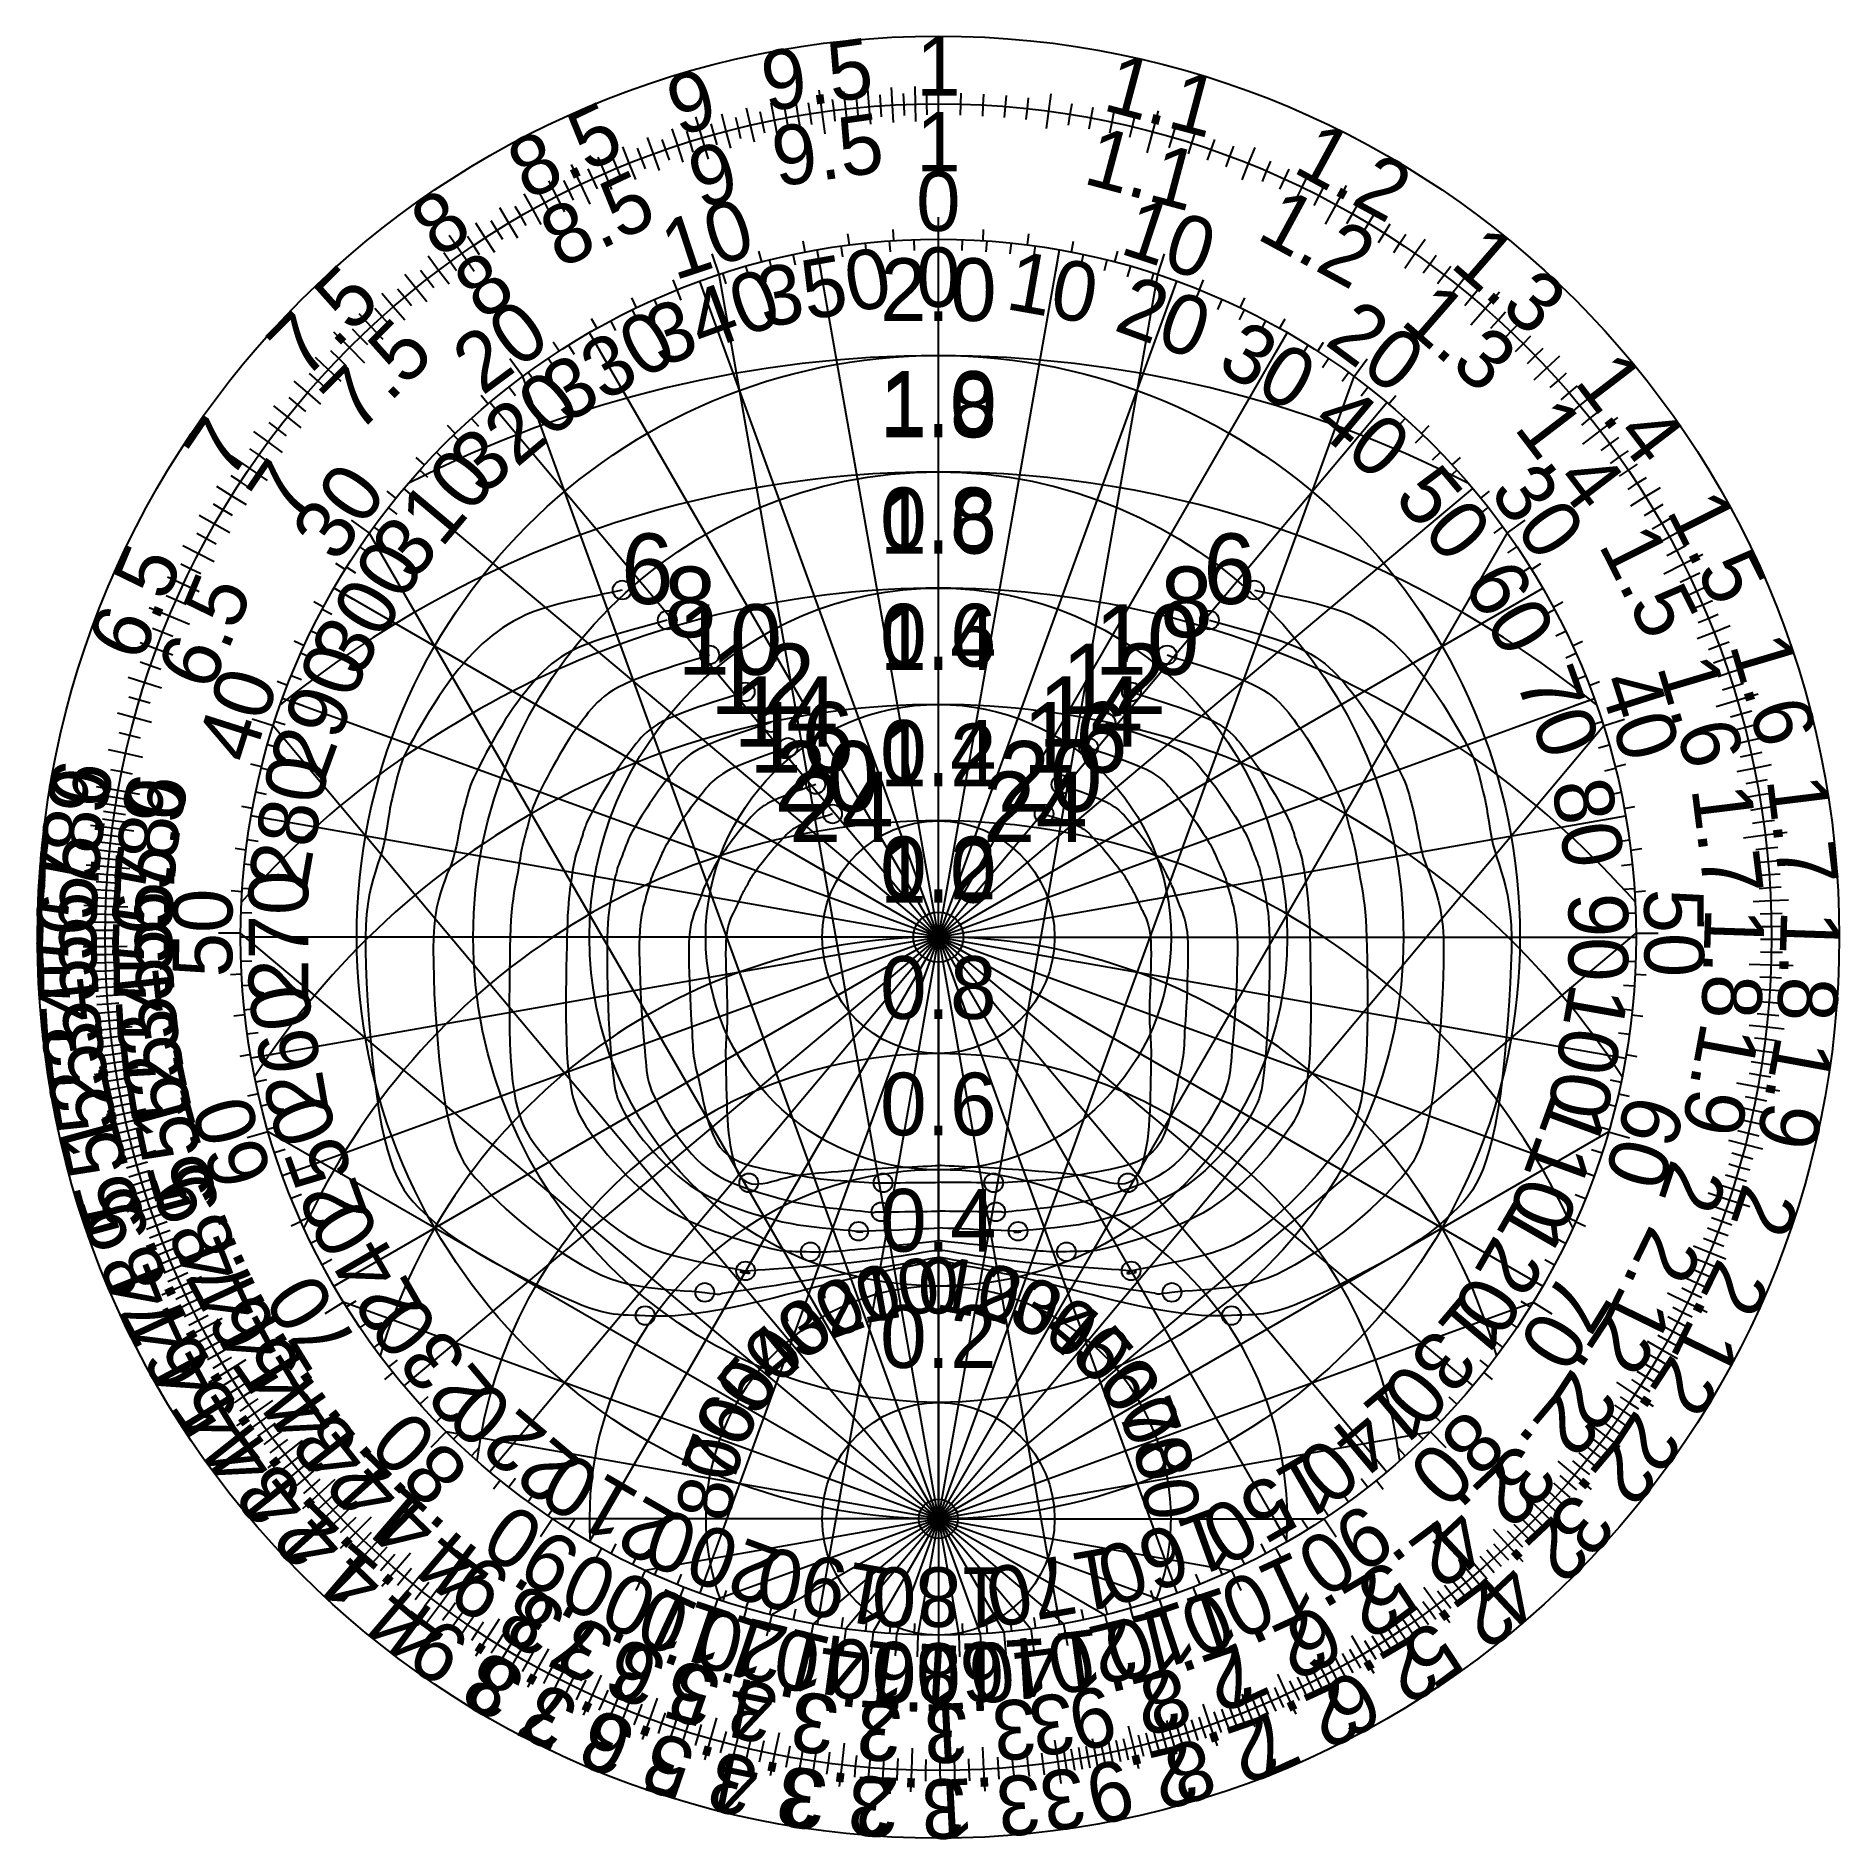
# Model space of a CAD drawing. Header units: metres. Extents: x -58 to 58, y -58 to 58.
import ezdxf
from ezdxf.enums import TextEntityAlignment as Align

# ---------------------------------------------------------------- set-up
doc = ezdxf.new("R2010")
doc.units = ezdxf.units.M
for name, color, linetype in [('CUT_REFERENCE', 1, 'Continuous'), ('ENGRAVE_AWA', 4, 'Continuous'), ('ENGRAVE_COMPASS', 5, 'Continuous'), ('ENGRAVE_LOG', 6, 'Continuous'), ('ENGRAVE_POLARS', 3, 'Continuous'), ('ENGRAVE_TEXT', 7, 'Continuous'), ('ENGRAVE_VMG', 2, 'Continuous')]:
    doc.layers.add(name, color=color, linetype=linetype)

msp = doc.modelspace()

# ---------------------------------------------------------------- texts
at = {"layer": 'ENGRAVE_TEXT'}
for s, height, rotation, p in [('9.5', 3.8, -351.9805, (-7.76, 55.06)), ('1', 3.8, -360, (0, 55.6)), ('9', 3.8, -343.5273, (-15.77, 53.32)), ('1.1', 3.8, -14.9014, (14.3, 53.73)), ('8.5', 3.8, -334.5908, (-23.86, 50.22)), ('9.5', 3.8, -351.9805, (-7.08, 50.26)), ('1', 3.8, -360, (0, 50.76)), ('9', 3.8, -343.5273, (-14.39, 48.68)), ('1.1', 3.8, -14.9014, (13.05, 49.05)), ('1.2', 3.8, -28.5052, (26.53, 48.86)), ('8.5', 3.8, -334.5908, (-21.78, 45.85)), ('8', 3.8, -325.1124, (-31.8, 45.61)), ('1.2', 3.8, -28.5052, (24.22, 44.61)), ('10', 3.8, -341.6797, (-14.76, 44.58)), ('10', 3.8, -18.3203, (14.76, 44.58)), ('1.3', 3.8, -41.0196, (36.49, 41.95)), ('350', 3.8, -350, (-7.31, 41.48)), ('7.5', 3.8, -315.0221, (-39.3, 39.33)), ('8', 3.8, -325.1124, (-29.03, 41.64)), ('340', 3.8, -340, (-14.41, 39.58)), ('10', 3.8, -10, (7.31, 41.48)), ('20', 3.8, -20, (14.41, 39.58)), ('20', 3.8, -323.4401, (-27.97, 37.72)), ('20', 3.8, -36.5599, (27.97, 37.72)), ('1.3', 3.8, -41.0196, (33.31, 38.3)), ('7.5', 3.8, -315.0221, (-35.88, 35.91)), ('330', 3.8, -330, (-21.06, 36.48)), ('30', 3.8, -30, (21.06, 36.48)), ('1.4', 3.8, -52.6061, (44.17, 33.77)), ('320', 3.8, -320, (-27.07, 32.27)), ('40', 3.8, -40, (27.07, 32.27)), ('1.4', 3.8, -52.6061, (40.33, 30.83)), ('7', 3.8, -304.2353, (-45.97, 31.28)), ('7', 3.8, -304.2353, (-41.97, 28.56)), ('30', 3.8, -305.3757, (-38.29, 27.19)), ('310', 3.8, -310, (-32.27, 27.07)), ('50', 3.8, -50, (32.27, 27.07)), ('30', 3.8, -54.6243, (38.29, 27.19)), ('1.5', 3.8, -63.3929, (49.71, 24.9)), ('1.5', 3.8, -63.3929, (45.38, 22.73)), ('6.5', 3.8, -292.6488, (-51.31, 21.41)), ('300', 3.8, -300, (-36.48, 21.06)), ('6.5', 3.8, -292.6488, (-46.85, 19.55)), ('60', 3.8, -60, (36.48, 21.06)), ('290', 3.8, -290, (-39.58, 14.41)), ('1.6', 3.8, -73.4832, (53.31, 15.81)), ('70', 3.8, -70, (39.58, 14.41)), ('1.6', 3.8, -73.4832, (48.67, 14.43)), ('40', 3.8, -287.6116, (-44.76, 14.21)), ('40', 3.8, -72.3884, (44.76, 14.21)), ('5.9', 3.8, -277.5067, (-55.12, 7.26)), ('6', 3.8, -280.1345, (-54.73, 9.78)), ('280', 3.8, -280, (-41.48, 7.31)), ('5.9', 3.8, -277.5067, (-50.32, 6.63)), ('6', 3.8, -280.1345, (-49.97, 8.93)), ('80', 3.8, -80, (41.48, 7.31)), ('1.7', 3.8, -82.9616, (50.38, 6.22)), ('1.7', 3.8, -82.9616, (55.18, 6.81)), ('5.8', 3.8, -274.8341, (-55.4, 4.69)), ('5.8', 3.8, -274.8341, (-50.58, 4.28)), ('5.7', 3.8, -272.1149, (-55.56, 2.05)), ('5.7', 3.8, -272.1149, (-50.73, 1.87)), ('270', 3.8, -270, (-42.12, 0)), ('5.6', 3.8, -269.3477, (-55.6, -0.63)), ('5.6', 3.8, -269.3477, (-50.76, -0.58)), ('50', 3.8, -270.3296, (-46.96, 0.27)), ('90', 3.8, -90, (42.12, 0)), ('50', 3.8, -89.6704, (46.96, 0.27)), ('1.8', 3.8, -91.8981, (50.73, -1.68)), ('1.8', 3.8, -91.8981, (55.57, -1.84)), ('5.5', 3.8, -266.5306, (-55.5, -3.36)), ('5.5', 3.8, -266.5306, (-50.67, -3.07)), ('5.4', 3.8, -263.6618, (-50.45, -5.6)), ('5.4', 3.8, -263.6618, (-55.26, -6.14)), ('260', 3.8, -260, (-41.48, -7.31)), ('100', 3.8, -100, (41.48, -7.31)), ('5.3', 3.8, -260.7393, (-54.88, -8.95)), ('5.3', 3.8, -260.7393, (-50.1, -8.17)), ('1.9', 3.8, -100.3513, (49.93, -9.12)), ('1.9', 3.8, -100.3513, (54.7, -9.99)), ('5.2', 3.8, -257.7612, (-49.61, -10.76)), ('5.2', 3.8, -257.7612, (-54.34, -11.79)), ('5.1', 3.8, -254.7253, (-48.97, -13.37)), ('60', 3.8, -253.806, (-45.1, -13.1)), ('250', 3.8, -250, (-39.58, -14.41)), ('110', 3.8, -110, (39.58, -14.41)), ('60', 3.8, -106.194, (45.1, -13.1)), ('5.1', 3.8, -254.7253, (-53.64, -14.65)), ('5', 3.8, -251.6292, (-48.17, -16)), ('2', 3.8, -108.3708, (48.17, -16)), ('5', 3.8, -251.6292, (-52.77, -17.52)), ('4.9', 3.8, -248.4706, (-47.22, -18.63)), ('2', 3.8, -108.3708, (52.77, -17.52)), ('4.9', 3.8, -248.4706, (-51.72, -20.4)), ('240', 3.8, -240, (-36.48, -21.06)), ('120', 3.8, -120, (36.48, -21.06)), ('4.8', 3.8, -245.2468, (-46.1, -21.25)), ('2.1', 3.8, -115.9989, (45.62, -22.25)), ('4.8', 3.8, -245.2468, (-50.49, -23.28)), ('10', 3.5, -350, (-2.58, -22.5)), ('10', 3.5, -10, (2.58, -22.5)), ('2.1', 3.8, -115.9989, (49.97, -24.37)), ('4.7', 3.8, -241.9552, (-44.8, -23.87)), ('70', 3.8, -238.4568, (-40.02, -24.57)), ('30', 3.5, -330, (-7.42, -24.26)), ('20', 3.5, -340, (-5.08, -23.17)), ('20', 3.5, -20, (5.08, -23.17)), ('30', 3.5, -30, (7.42, -24.26)), ('4.6', 3.8, -238.5928, (-43.32, -26.45)), ('130', 3.8, -130, (32.27, -27.07)), ('70', 3.8, -121.5432, (40.02, -24.57)), ('4.7', 3.8, -241.9552, (-49.07, -26.14)), ('230', 3.8, -230, (-32.27, -27.07)), ('40', 3.5, -320, (-9.54, -25.74)), ('40', 3.5, -40, (9.54, -25.74)), ('2.2', 3.8, -123.2722, (42.44, -27.85)), ('50', 3.5, -310, (-11.37, -27.57)), ('50', 3.5, -50, (11.37, -27.57)), ('4.6', 3.8, -238.5928, (-47.45, -28.97)), ('4.5', 3.8, -235.1565, (-41.66, -29)), ('60', 3.5, -300, (-12.86, -29.69)), ('60', 3.5, -60, (12.86, -29.69)), ('2.2', 3.8, -123.2722, (46.49, -30.5)), ('4.5', 3.8, -235.1565, (-45.63, -31.77)), ('4.4', 3.8, -231.643, (-39.8, -31.5)), ('220', 3.8, -220, (-27.07, -32.27)), ('140', 3.8, -140, (27.07, -32.27)), ('70', 3.5, -290, (-13.95, -32.04)), ('70', 3.5, -70, (13.95, -32.04)), ('2.3', 3.8, -130.222, (38.76, -32.78)), ('4.4', 3.8, -231.643, (-43.6, -34.5)), ('4.3', 3.8, -228.0486, (-37.75, -33.93)), ('80', 3.8, -224.8478, (-33.12, -33.29)), ('80', 3.8, -135.1522, (33.12, -33.29)), ('80', 3.5, -280, (-14.62, -34.54)), ('80', 3.5, -80, (14.62, -34.54)), ('2.3', 3.8, -130.222, (42.45, -35.9)), ('4.2', 3.8, -224.3697, (-35.5, -36.29)), ('210', 3.8, -210, (-21.06, -36.48)), ('150', 3.8, -150, (21.06, -36.48)), ('4.3', 3.8, -228.0486, (-41.35, -37.17)), ('2.4', 3.8, -136.876, (34.7, -37.05)), ('4.1', 3.8, -220.6022, (-33.03, -38.54)), ('4.2', 3.8, -224.3697, (-38.88, -39.75)), ('90', 3.8, -213.5573, (-25.96, -39.13)), ('200', 3.8, -200, (-14.41, -39.58)), ('160', 3.8, -160, (14.41, -39.58)), ('90', 3.8, -146.4427, (25.96, -39.13)), ('2.5', 3.8, -143.2584, (30.36, -40.68)), ('2.4', 3.8, -136.876, (38.01, -40.58)), ('4.1', 3.8, -220.6022, (-36.18, -42.21)), ('4', 3.8, -216.7416, (-30.36, -40.68)), ('190', 3.8, -190, (-7.31, -41.48)), ('170', 3.8, -170, (7.31, -41.48)), ('3.9', 3.8, -212.7833, (-27.48, -42.68)), ('100', 3.8, -204.8478, (-19.73, -42.61)), ('180', 3.8, -180, (0, -42.12)), ('100', 3.8, -155.1522, (19.73, -42.61)), ('2.6', 3.8, -149.3904, (25.85, -43.69)), ('2.5', 3.8, -143.2584, (33.26, -44.55)), ('4', 3.8, -216.7416, (-33.26, -44.55)), ('3.8', 3.8, -208.7221, (-24.39, -44.51)), ('110', 3.8, -198.4568, (-14.87, -44.54)), ('110', 3.8, -161.5432, (14.87, -44.54)), ('3.9', 3.8, -212.7833, (-30.11, -46.74)), ('3.7', 3.8, -204.5526, (-21.09, -46.17)), ('120', 3.8, -193.806, (-11.21, -45.6)), ('120', 3.8, -166.194, (11.21, -45.6)), ('2.7', 3.8, -155.291, (21.22, -46.11)), ('3.6', 3.8, -200.2689, (-17.58, -47.62)), ('140', 3.8, -187.6116, (-6.22, -46.55)), ('160', 3.8, -183.4401, (-2.82, -46.88)), ('160', 3.8, -176.5599, (2.82, -46.88)), ('140', 3.8, -172.3884, (6.22, -46.55)), ('2.6', 3.8, -149.3904, (28.31, -47.85)), ('3.8', 3.8, -208.7221, (-26.72, -48.76)), ('180', 3.8, -180, (0, -46.96)), ('2.8', 3.8, -160.9769, (16.55, -47.99)), ('3.5', 3.8, -195.8645, (-13.88, -48.83)), ('2.9', 3.8, -166.4633, (11.88, -49.35)), ('3.7', 3.8, -204.5526, (-23.1, -50.57)), ('3.4', 3.8, -191.3324, (-9.97, -49.77)), ('3.3', 3.8, -186.665, (-5.89, -50.42)), ('3', 3.8, -171.7637, (7.27, -50.24)), ('2.7', 3.8, -155.291, (23.24, -50.51)), ('3.6', 3.8, -200.2689, (-19.26, -52.16)), ('3.2', 3.8, -181.854, (-1.64, -50.73)), ('3.1', 3.8, -176.8902, (2.75, -50.69)), ('2.8', 3.8, -160.9769, (18.12, -52.56)), ('3.5', 3.8, -195.8645, (-15.2, -53.48)), ('2.9', 3.8, -166.4633, (13.01, -54.06)), ('3.4', 3.8, -191.3324, (-10.93, -54.52)), ('3.3', 3.8, -186.665, (-6.45, -55.22)), ('3.2', 3.8, -181.854, (-1.8, -55.57)), ('3.1', 3.8, -176.8902, (3.02, -55.52)), ('3', 3.8, -171.7637, (7.97, -55.03))]:
    msp.add_text(s, height=height, rotation=rotation, dxfattribs=at).set_placement(p, align=Align.MIDDLE_CENTER)
for s, height, p in [('1', 3.8, (0, 55.6)), ('1', 3.8, (0, 50.76)), ('0', 3.8, (0, 46.96)), ('0', 3.8, (0, 42.12)), ('6', 4.5, (-18.58, 23.51)), ('6', 4.5, (18.58, 23.51)), ('8', 4.5, (-15.84, 21.39)), ('8', 4.5, (15.84, 21.39)), ('10', 4.5, (-13.31, 18.99)), ('10', 4.5, (13.31, 18.99)), ('12', 4.5, (-11.21, 16.48)), ('12', 4.5, (11.21, 16.48)), ('14', 4.5, (-9.72, 14.4)), ('14', 4.5, (9.72, 14.4)), ('16', 4.5, (-8.73, 12.75)), ('16', 4.5, (8.73, 12.75)), ('20', 4.5, (-7.13, 10.26)), ('20', 4.5, (7.13, 10.26)), ('24', 4.5, (-6.19, 8.31)), ('24', 4.5, (6.19, 8.31)), ('0', 3.5, (0, -22.27))]:
    msp.add_text(s, height=height, dxfattribs=at).set_placement(p, align=Align.MIDDLE_CENTER)
for s, p in [('2.0', (0, 38.12)), ('1.8', (0, 30.69)), ('1.6', (0, 23.27)), ('1.4', (0, 15.85)), ('1.2', (0, 8.42)), ('1.0', (0, 1)), ('0.8', (0, -6.42)), ('0.6', (0, -13.85)), ('0.4', (0, -21.27)), ('0.2', (0, -28.69))]:
    msp.add_text(s, height=4, dxfattribs=at).set_placement(p, align=Align.BOTTOM_CENTER)
for s, p in [('1.0', (0, 36.12)), ('0.8', (0, 28.69)), ('0.6', (0, 21.27)), ('0.4', (0, 13.85)), ('0.2', (0, 6.42))]:
    msp.add_text(s, height=4, dxfattribs=at).set_placement(p, align=Align.TOP_CENTER)

# ---------------------------------------------------------------- linework, layer by layer
at = {"layer": 'CUT_REFERENCE'}
for centre, radius in [((0, 0), 57.5), ((0, 0), 53.18), ((0, 0), 44.54), ((0, 0), 44.54), ((0, 0), 1.6), ((0, -37.12), 1.25)]:
    msp.add_circle(centre, radius, dxfattribs=at)
at = {"layer": 'ENGRAVE_AWA'}
for p, q in [((0, 0), (-7.73, 43.86)), ((0, 0), (0, 44.54)), ((0, -37.12), (0, 44.54)), ((0, 0), (7.73, 43.86)), ((0, 0), (-15.23, 41.85)), ((0, -37.12), (-14, 42.28)), ((0, -37.12), (14, 42.28)), ((0, 0), (15.23, 41.85)), ((0, 0), (-22.27, 38.57)), ((0, 0), (22.27, 38.57)), ((0, -37.12), (-26.53, 35.78)), ((0, -37.12), (26.53, 35.78)), ((0, 0), (-28.63, 34.12)), ((0, 0), (28.63, 34.12)), ((0, 0), (-34.12, 28.63)), ((0, 0), (34.12, 28.63)), ((0, -37.12), (-36.32, 25.79)), ((0, -37.12), (36.32, 25.79)), ((0, 0), (-38.57, 22.27)), ((0, 0), (38.57, 22.27)), ((0, 0), (-41.85, 15.23)), ((0, 0), (41.85, 15.23)), ((0, -37.12), (-42.45, 13.48)), ((0, -37.12), (42.45, 13.48)), ((0, 0), (-43.86, 7.73)), ((0, 0), (43.86, 7.73)), ((0, -37.12), (-44.54, 0.26)), ((0, 0), (-44.54, 0)), ((0, 0), (-43.86, -7.73)), ((0, 0), (-41.85, -15.23)), ((0, 0), (-38.57, -22.27)), ((0, 0), (-34.12, -28.63)), ((0, 0), (-28.63, -34.12)), ((0, 0), (-22.27, -38.57)), ((0, 0), (-15.23, -41.85)), ((0, 0), (-7.73, -43.86)), ((0, -37.12), (44.54, 0.26)), ((0, 0), (44.54, 0)), ((0, 0), (43.86, -7.73)), ((0, 0), (41.85, -15.23)), ((0, 0), (38.57, -22.27)), ((0, 0), (34.12, -28.63)), ((0, 0), (28.63, -34.12)), ((0, 0), (22.27, -38.57)), ((0, 0), (15.23, -41.85)), ((0, 0), (7.73, -43.86)), ((0, 0), (0, -44.54)), ((0, -37.12), (-42.77, -12.42)), ((0, -37.12), (42.77, -12.42)), ((0, -37.12), (-37.96, -23.3)), ((0, -37.12), (37.96, -23.3)), ((0, -37.12), (-31.41, -31.58)), ((0, -37.12), (31.41, -31.58)), ((0, -37.12), (-24.62, -37.12)), ((0, -37.12), (-18.72, -40.42)), ((0, -37.12), (-14.1, -42.25)), ((0, -37.12), (-10.63, -43.25)), ((0, -37.12), (-7.99, -43.82)), ((0, -37.12), (-5.9, -44.15)), ((0, -37.12), (-4.17, -44.34)), ((0, -37.12), (-2.67, -44.46)), ((0, -37.12), (-1.31, -44.52)), ((0, -37.12), (24.62, -37.12)), ((0, -37.12), (18.72, -40.42)), ((0, -37.12), (14.1, -42.25)), ((0, -37.12), (10.63, -43.25)), ((0, -37.12), (7.99, -43.82)), ((0, -37.12), (5.9, -44.15)), ((0, -37.12), (4.17, -44.34)), ((0, -37.12), (2.67, -44.46)), ((0, -37.12), (1.31, -44.52)), ((0, -37.12), (0, -44.54))]:
    msp.add_line(p, q, dxfattribs=at)
for radius in [37.12, 29.69, 22.27, 14.85, 7.42]:
    msp.add_circle((0, 0), radius, dxfattribs=at)
for radius, start, end in [(74.23, 62.8732, 117.1268), (66.81, 51.0576, 128.9424), (59.39, 41.4908, 138.5092), (51.96, 32.8783, 147.1217), (44.54, 24.6243, 155.3757), (37.12, 16.2602, 163.7398), (29.69, 7.1808, 172.8192), (22.27, 356.1774, 183.8226), (14.85, 339.5127, 200.4873), (7.42, 0, 360)]:
    msp.add_arc((0, -37.12), radius, start, end, dxfattribs=at)
at = {"layer": 'ENGRAVE_COMPASS'}
for p, q in [((-2.85, 44.45), (-2.89, 45.15)), ((0, 44.54), (0, 45.94)), ((2.85, 44.45), (2.89, 45.15)), ((-11.27, 43.09), (-11.45, 43.77)), ((-8.5, 43.72), (-8.63, 44.41)), ((-7.49, 42.48), (-7.73, 43.86)), ((-6.1, 43.41), (-6.2, 44.11)), ((-5.68, 44.18), (-5.77, 44.87)), ((-4.58, 43.6), (-4.66, 44.3)), ((-3.06, 43.73), (-3.11, 44.43)), ((-1.53, 43.81), (-1.55, 44.51)), ((0, 43.14), (0, 44.54)), ((1.53, 43.81), (1.55, 44.51)), ((3.06, 43.73), (3.11, 44.43)), ((4.58, 43.6), (4.66, 44.3)), ((5.68, 44.18), (5.77, 44.87)), ((6.1, 43.41), (6.2, 44.11)), ((7.49, 42.48), (7.73, 43.86)), ((8.5, 43.72), (8.63, 44.41)), ((11.27, 43.09), (11.45, 43.77)), ((-14, 42.28), (-14.44, 43.61)), ((-12.08, 42.14), (-12.28, 42.81)), ((-10.61, 42.54), (-10.78, 43.22)), ((-9.11, 42.88), (-9.26, 43.57)), ((9.11, 42.88), (9.26, 43.57)), ((10.61, 42.54), (10.78, 43.22)), ((12.08, 42.14), (12.28, 42.81)), ((14, 42.28), (14.44, 43.61)), ((-16.67, 41.3), (-16.93, 41.95)), ((-14.75, 40.54), (-15.23, 41.85)), ((-13.55, 41.69), (-13.76, 42.36)), ((13.55, 41.69), (13.76, 42.36)), ((14.75, 40.54), (15.23, 41.85)), ((16.67, 41.3), (16.93, 41.95)), ((-19.27, 40.16), (-19.57, 40.79)), ((-17.83, 40.05), (-18.12, 40.69)), ((-16.42, 40.65), (-16.68, 41.3)), ((16.42, 40.65), (16.68, 41.3)), ((17.83, 40.05), (18.12, 40.69)), ((19.27, 40.16), (19.57, 40.79)), ((-21.78, 38.85), (-22.13, 39.46)), ((-20.58, 38.71), (-20.91, 39.33)), ((-19.22, 39.4), (-19.53, 40.03)), ((19.22, 39.4), (19.53, 40.03)), ((20.58, 38.71), (20.91, 39.33)), ((21.78, 38.85), (22.13, 39.46)), ((-21.57, 37.36), (-22.27, 38.57)), ((21.57, 37.36), (22.27, 38.57)), ((-26.53, 35.78), (-27.36, 36.9)), ((-24.52, 36.35), (-24.91, 36.93)), ((-24.21, 37.39), (-24.59, 37.97)), ((-23.23, 37.18), (-23.6, 37.77)), ((23.23, 37.18), (23.6, 37.77)), ((24.21, 37.39), (24.59, 37.97)), ((24.52, 36.35), (24.91, 36.93)), ((26.53, 35.78), (27.36, 36.9)), ((-25.77, 35.47), (-26.18, 36.03)), ((25.77, 35.47), (26.18, 36.03)), ((-28.74, 34.02), (-29.19, 34.56)), ((-26.99, 34.55), (-27.42, 35.1)), ((26.99, 34.55), (27.42, 35.1)), ((28.74, 34.02), (29.19, 34.56)), ((-27.73, 33.05), (-28.63, 34.12)), ((27.73, 33.05), (28.63, 34.12)), ((-30.84, 32.14), (-31.32, 32.65)), ((-29.33, 32.58), (-29.8, 33.1)), ((29.33, 32.58), (29.8, 33.1)), ((30.84, 32.14), (31.32, 32.65)), ((-30.45, 31.54), (-30.94, 32.04)), ((30.45, 31.54), (30.94, 32.04)), ((-32.8, 30.13), (-33.32, 30.61)), ((-31.54, 30.45), (-32.04, 30.94)), ((31.54, 30.45), (32.04, 30.94)), ((32.8, 30.13), (33.32, 30.61)), ((-32.58, 29.33), (-33.1, 29.8)), ((32.58, 29.33), (33.1, 29.8)), ((-34.63, 28.01), (-35.17, 28.45)), ((-33.05, 27.73), (-34.12, 28.63)), ((33.05, 27.73), (34.12, 28.63)), ((34.63, 28.01), (35.17, 28.45)), ((-36.32, 25.79), (-37.46, 26.6)), ((-34.55, 26.99), (-35.1, 27.42)), ((34.55, 26.99), (35.1, 27.42)), ((36.32, 25.79), (37.46, 26.6)), ((-35.47, 25.77), (-36.03, 26.18)), ((35.47, 25.77), (36.03, 26.18)), ((-36.35, 24.52), (-36.93, 24.91)), ((36.35, 24.52), (36.93, 24.91)), ((-37.86, 23.47), (-38.45, 23.84)), ((-37.18, 23.23), (-37.77, 23.6)), ((37.18, 23.23), (37.77, 23.6)), ((37.86, 23.47), (38.45, 23.84)), ((-37.36, 21.57), (-38.57, 22.27)), ((37.36, 21.57), (38.57, 22.27)), ((-39.24, 21.06), (-39.86, 21.4)), ((-38.71, 20.58), (-39.33, 20.91)), ((38.71, 20.58), (39.33, 20.91)), ((39.24, 21.06), (39.86, 21.4)), ((-40.47, 18.59), (-41.11, 18.88)), ((-39.4, 19.22), (-40.03, 19.53)), ((39.4, 19.22), (40.03, 19.53)), ((40.47, 18.59), (41.11, 18.88)), ((-40.05, 17.83), (-40.69, 18.12)), ((40.05, 17.83), (40.69, 18.12)), ((-41.54, 16.06), (-42.2, 16.31)), ((-40.65, 16.42), (-41.3, 16.68)), ((40.65, 16.42), (41.3, 16.68)), ((41.54, 16.06), (42.2, 16.31)), ((-40.54, 14.75), (-41.85, 15.23)), ((40.54, 14.75), (41.85, 15.23)), ((-42.45, 13.48), (-43.79, 13.9)), ((42.45, 13.48), (43.79, 13.9)), ((-41.69, 13.55), (-42.36, 13.76)), ((41.69, 13.55), (42.36, 13.76)), ((-42.14, 12.08), (-42.81, 12.28)), ((42.14, 12.08), (42.81, 12.28)), ((-43.2, 10.86), (-43.88, 11.03)), ((-42.54, 10.61), (-43.22, 10.78)), ((42.54, 10.61), (43.22, 10.78)), ((43.2, 10.86), (43.88, 11.03)), ((-42.88, 9.11), (-43.57, 9.26)), ((42.88, 9.11), (43.57, 9.26)), ((-43.78, 8.21), (-44.46, 8.34)), ((43.78, 8.21), (44.46, 8.34)), ((-42.48, 7.49), (-43.86, 7.73)), ((42.48, 7.49), (43.86, 7.73)), ((-43.41, 6.1), (-44.11, 6.2)), ((43.41, 6.1), (44.11, 6.2)), ((-44.19, 5.56), (-44.89, 5.65)), ((-43.6, 4.58), (-44.3, 4.66)), ((43.6, 4.58), (44.3, 4.66)), ((44.19, 5.56), (44.89, 5.65)), ((-44.45, 2.9), (-45.14, 2.95)), ((-43.73, 3.06), (-44.43, 3.11)), ((43.73, 3.06), (44.43, 3.11)), ((44.45, 2.9), (45.14, 2.95)), ((-43.81, 1.53), (-44.51, 1.55)), ((43.81, 1.53), (44.51, 1.55)), ((-44.54, 0.26), (-45.94, 0.26)), ((43.14, 0), (44.54, 0)), ((44.54, 0.26), (45.94, 0.26)), ((-43.14, 0), (-44.54, 0)), ((-43.81, -1.53), (-44.51, -1.55)), ((43.81, -1.53), (44.51, -1.55)), ((-44.48, -2.37), (-45.18, -2.4)), ((-43.73, -3.06), (-44.43, -3.11)), ((43.73, -3.06), (44.43, -3.11)), ((44.48, -2.37), (45.18, -2.4)), ((-43.6, -4.58), (-44.3, -4.66)), ((43.6, -4.58), (44.3, -4.66)), ((-44.26, -4.96), (-44.96, -5.04)), ((44.26, -4.96), (44.96, -5.04)), ((-43.41, -6.1), (-44.11, -6.2)), ((43.41, -6.1), (44.11, -6.2)), ((-43.9, -7.5), (-44.59, -7.62)), ((-42.48, -7.49), (-43.86, -7.73)), ((42.48, -7.49), (43.86, -7.73)), ((43.9, -7.5), (44.59, -7.62)), ((-42.88, -9.11), (-43.57, -9.26)), ((42.88, -9.11), (43.57, -9.26)), ((-43.4, -9.99), (-44.09, -10.15)), ((43.4, -9.99), (44.09, -10.15)), ((-42.54, -10.61), (-43.22, -10.78)), ((42.54, -10.61), (43.22, -10.78)), ((-42.77, -12.42), (-44.12, -12.81)), ((-42.14, -12.08), (-42.81, -12.28)), ((42.14, -12.08), (42.81, -12.28)), ((42.77, -12.42), (44.12, -12.81)), ((-41.69, -13.55), (-42.36, -13.76)), ((41.69, -13.55), (42.36, -13.76)), ((-40.54, -14.75), (-41.85, -15.23)), ((40.54, -14.75), (41.85, -15.23)), ((-40.65, -16.42), (-41.3, -16.68)), ((40.65, -16.42), (41.3, -16.68)), ((-40.67, -18.15), (-41.31, -18.44)), ((-40.05, -17.83), (-40.69, -18.12)), ((40.05, -17.83), (40.69, -18.12)), ((40.67, -18.15), (41.31, -18.44)), ((-39.4, -19.22), (-40.03, -19.53)), ((39.4, -19.22), (40.03, -19.53)), ((-38.71, -20.58), (-39.33, -20.91)), ((38.71, -20.58), (39.33, -20.91)), ((-37.36, -21.57), (-38.57, -22.27)), ((37.36, -21.57), (38.57, -22.27)), ((-37.96, -23.3), (-39.15, -24.03)), ((-37.18, -23.23), (-37.77, -23.6)), ((37.18, -23.23), (37.77, -23.6)), ((37.96, -23.3), (39.15, -24.03)), ((-36.35, -24.52), (-36.93, -24.91)), ((36.35, -24.52), (36.93, -24.91)), ((-35.47, -25.77), (-36.03, -26.18)), ((35.47, -25.77), (36.03, -26.18)), ((-34.55, -26.99), (-35.1, -27.42)), ((34.55, -26.99), (35.1, -27.42)), ((-34.81, -27.79), (-35.35, -28.23)), ((-33.05, -27.73), (-34.12, -28.63)), ((33.05, -27.73), (34.12, -28.63)), ((34.81, -27.79), (35.35, -28.23)), ((-32.58, -29.33), (-33.1, -29.8)), ((32.58, -29.33), (33.1, -29.8)), ((-31.54, -30.45), (-32.04, -30.94)), ((31.54, -30.45), (32.04, -30.94)), ((-31.41, -31.58), (-32.4, -32.57)), ((-30.45, -31.54), (-30.94, -32.04)), ((30.45, -31.54), (30.94, -32.04)), ((31.41, -31.58), (32.4, -32.57)), ((-29.33, -32.58), (-29.8, -33.1)), ((-27.73, -33.05), (-28.63, -34.12)), ((27.73, -33.05), (28.63, -34.12)), ((29.33, -32.58), (29.8, -33.1)), ((-27.96, -34.67), (-28.4, -35.22)), ((-26.99, -34.55), (-27.42, -35.1)), ((-25.77, -35.47), (-26.18, -36.03)), ((25.77, -35.47), (26.18, -36.03)), ((26.99, -34.55), (27.42, -35.1)), ((27.96, -34.67), (28.4, -35.22)), ((-24.52, -36.35), (-24.91, -36.93)), ((24.52, -36.35), (24.91, -36.93)), ((-24.62, -37.12), (-25.39, -38.28)), ((-23.23, -37.18), (-23.6, -37.77)), ((-21.57, -37.36), (-22.27, -38.57)), ((21.57, -37.36), (22.27, -38.57)), ((23.23, -37.18), (23.6, -37.77)), ((24.62, -37.12), (25.39, -38.28)), ((-21.51, -39), (-21.85, -39.61)), ((-20.58, -38.71), (-20.91, -39.33)), ((20.58, -38.71), (20.91, -39.33)), ((21.51, -39), (21.85, -39.61)), ((-19.22, -39.4), (-19.53, -40.03)), ((-17.83, -40.05), (-18.12, -40.69)), ((17.83, -40.05), (18.12, -40.69)), ((19.22, -39.4), (19.53, -40.03)), ((-18.72, -40.42), (-19.3, -41.69)), ((-16.42, -40.65), (-16.68, -41.3)), ((-14.75, -40.54), (-15.23, -41.85)), ((14.75, -40.54), (15.23, -41.85)), ((16.42, -40.65), (16.68, -41.3)), ((18.72, -40.42), (19.3, -41.69)), ((-16.25, -41.47), (-16.5, -42.12)), ((-14.1, -42.25), (-14.54, -43.58)), ((-13.55, -41.69), (-13.76, -42.36)), ((-12.08, -42.14), (-12.28, -42.81)), ((-10.61, -42.54), (-10.78, -43.22)), ((-7.49, -42.48), (-7.73, -43.86)), ((7.49, -42.48), (7.73, -43.86)), ((10.61, -42.54), (10.78, -43.22)), ((12.08, -42.14), (12.28, -42.81)), ((13.55, -41.69), (13.76, -42.36)), ((14.1, -42.25), (14.54, -43.58)), ((16.25, -41.47), (16.5, -42.12)), ((-12.24, -42.82), (-12.43, -43.5)), ((-10.63, -43.25), (-10.96, -44.61)), ((-9.11, -42.88), (-9.26, -43.57)), ((-6.1, -43.41), (-6.2, -44.11)), ((-4.58, -43.6), (-4.66, -44.3)), ((-3.06, -43.73), (-3.11, -44.43)), ((0, -43.14), (0, -44.54)), ((3.06, -43.73), (3.11, -44.43)), ((4.58, -43.6), (4.66, -44.3)), ((6.1, -43.41), (6.2, -44.11)), ((9.11, -42.88), (9.26, -43.57)), ((10.63, -43.25), (10.96, -44.61)), ((12.24, -42.82), (12.43, -43.5)), ((-7.99, -43.82), (-8.24, -45.2)), ((-5.9, -44.15), (-6.09, -45.54)), ((-4.17, -44.34), (-4.3, -45.74)), ((-2.67, -44.46), (-2.76, -45.86)), ((-1.53, -43.81), (-1.55, -44.51)), ((-1.31, -44.52), (-1.35, -45.92)), ((0, -44.54), (0, -45.94)), ((1.31, -44.52), (1.35, -45.92)), ((1.53, -43.81), (1.55, -44.51)), ((2.67, -44.46), (2.76, -45.86)), ((4.17, -44.34), (4.3, -45.74)), ((5.9, -44.15), (6.09, -45.54)), ((7.99, -43.82), (8.24, -45.2))]:
    msp.add_line(p, q, dxfattribs=at)
at = {"layer": 'ENGRAVE_LOG'}
for p, q in [((-4.42, 53), (-4.51, 54.11)), ((-2.93, 53.1), (-2.99, 54.22)), ((-1.46, 53.16), (-1.49, 54.28)), ((0, 53.18), (0, 54.58)), ((0, 53.18), (0, 54.58)), ((-10.46, 52.14), (-10.68, 53.24)), ((-9.7, 52.29), (-9.83, 52.98)), ((-8.94, 52.42), (-9.12, 53.53)), ((-8.18, 52.55), (-8.28, 53.24)), ((-7.42, 52.66), (-7.61, 54.05)), ((-6.66, 52.76), (-6.75, 53.46)), ((-5.91, 52.85), (-6.04, 53.96)), ((-5.16, 52.93), (-5.23, 53.63)), ((-4.32, 51.88), (-4.42, 53)), ((-3.67, 53.05), (-3.72, 53.75)), ((-3.62, 52.35), (-3.67, 53.05)), ((-2.87, 51.98), (-2.93, 53.1)), ((-2.19, 53.13), (-2.22, 53.83)), ((-2.16, 52.44), (-2.19, 53.13)), ((-1.43, 52.04), (-1.46, 53.16)), ((-0.73, 53.18), (-0.74, 53.87)), ((-0.72, 52.48), (-0.73, 53.18)), ((0, 51.78), (0, 53.18)), ((0, 51.78), (0, 53.18)), ((1.42, 52.46), (1.44, 53.16)), ((1.44, 53.16), (1.46, 53.86)), ((2.83, 52.4), (2.87, 53.1)), ((2.87, 53.1), (2.91, 53.8)), ((4.23, 52.31), (4.28, 53.01)), ((4.28, 53.01), (4.34, 53.7)), ((5.68, 52.88), (5.76, 53.57)), ((7.06, 52.71), (7.21, 53.82)), ((8.42, 52.51), (8.53, 53.2)), ((9.76, 52.28), (9.89, 52.96)), ((-15.08, 51), (-15.48, 52.34)), ((-14.31, 51.22), (-14.5, 51.89)), ((-13.54, 51.43), (-13.82, 52.51)), ((-12.76, 51.63), (-12.93, 52.3)), ((-12, 51.81), (-12.25, 52.9)), ((-11.74, 50.72), (-12, 51.81)), ((-11.23, 51.98), (-11.38, 52.67)), ((-11.08, 51.3), (-11.23, 51.98)), ((-10.24, 51.04), (-10.46, 52.14)), ((-9.57, 51.6), (-9.7, 52.29)), ((-8.75, 51.32), (-8.94, 52.42)), ((-8.07, 51.86), (-8.18, 52.55)), ((-7.22, 51.27), (-7.42, 52.66)), ((-6.58, 52.07), (-6.66, 52.76)), ((-5.79, 51.74), (-5.91, 52.85)), ((-5.09, 52.23), (-5.16, 52.93)), ((5.61, 52.18), (5.68, 52.88)), ((6.91, 51.6), (7.06, 52.71)), ((8.31, 51.82), (8.42, 52.51)), ((9.63, 51.59), (9.76, 52.28)), ((10.94, 51.33), (11.09, 52.01)), ((11.09, 52.01), (11.23, 52.7)), ((12.39, 51.72), (12.55, 52.4)), ((13.68, 51.39), (14.04, 52.74)), ((-18.18, 49.98), (-18.56, 51.03)), ((-17.4, 50.25), (-17.63, 50.91)), ((-16.63, 50.51), (-16.98, 51.58)), ((-15.85, 50.76), (-16.06, 51.43)), ((-15.64, 50.09), (-15.85, 50.76)), ((-14.68, 49.65), (-15.08, 51)), ((-14.12, 50.55), (-14.31, 51.22)), ((-13.25, 50.35), (-13.54, 51.43)), ((-12.6, 50.95), (-12.76, 51.63)), ((12.23, 51.04), (12.39, 51.72)), ((13.32, 50.04), (13.68, 51.39)), ((14.74, 50.37), (14.94, 51.04)), ((14.94, 51.04), (15.14, 51.71)), ((15.97, 49.99), (16.18, 50.66)), ((16.18, 50.66), (16.4, 51.32)), ((17.41, 50.25), (17.64, 50.91)), ((-21.27, 48.74), (-21.72, 49.77)), ((-20.5, 49.07), (-20.77, 49.72)), ((-19.73, 49.39), (-20.14, 50.43)), ((-18.95, 49.69), (-19.2, 50.34)), ((-18.7, 49.03), (-18.95, 49.69)), ((-17.79, 48.92), (-18.18, 49.98)), ((-17.17, 49.59), (-17.4, 50.25)), ((-16.28, 49.45), (-16.63, 50.51)), ((17.18, 49.59), (17.41, 50.25)), ((18.37, 49.16), (18.61, 49.82)), ((18.61, 49.82), (18.86, 50.47)), ((19.79, 49.36), (20.21, 50.4)), ((20.95, 48.88), (21.23, 49.52)), ((-22.82, 48.04), (-23.42, 49.3)), ((-22.05, 48.39), (-22.34, 49.03)), ((-21.76, 47.76), (-22.05, 48.39)), ((-20.83, 47.71), (-21.27, 48.74)), ((-20.23, 48.42), (-20.5, 49.07)), ((-19.31, 48.35), (-19.73, 49.39)), ((19.38, 48.32), (19.79, 49.36)), ((20.68, 48.23), (20.95, 48.88)), ((21.8, 47.74), (22.09, 48.37)), ((22.09, 48.37), (22.38, 49.01)), ((23.21, 47.85), (23.52, 48.48)), ((-25.89, 46.45), (-26.43, 47.43)), ((-25.12, 46.87), (-25.46, 47.49)), ((-24.36, 47.27), (-24.87, 48.27)), ((-23.84, 46.28), (-24.36, 47.27)), ((-23.59, 47.66), (-23.9, 48.29)), ((-23.28, 47.03), (-23.59, 47.66)), ((-22.22, 46.77), (-22.82, 48.04)), ((22.9, 47.22), (23.21, 47.85)), ((23.99, 46.68), (24.31, 47.3)), ((24.31, 47.3), (24.63, 47.92)), ((25.38, 46.73), (26.05, 47.96)), ((-27.41, 45.57), (-27.99, 46.53)), ((-26.65, 46.02), (-27, 46.63)), ((-25.34, 45.47), (-25.89, 46.45)), ((-24.79, 46.25), (-25.12, 46.87)), ((24.71, 45.5), (25.38, 46.73)), ((26.08, 45.54), (26.43, 46.15)), ((26.43, 46.15), (26.78, 46.75)), ((27.46, 45.54), (27.82, 46.14)), ((-28.92, 44.63), (-29.53, 45.57)), ((-28.17, 45.11), (-28.54, 45.7)), ((-27.8, 44.51), (-28.17, 45.11)), ((-26.83, 44.61), (-27.41, 45.57)), ((-26.3, 45.41), (-26.65, 46.02)), ((27.1, 44.94), (27.46, 45.54)), ((28.09, 44.33), (28.47, 44.92)), ((28.47, 44.92), (28.84, 45.51)), ((-30.42, 43.62), (-31.22, 44.77)), ((-29.67, 44.13), (-30.06, 44.71)), ((-29.28, 43.55), (-29.67, 44.13)), ((-28.31, 43.69), (-28.92, 44.63)), ((29.07, 43.7), (29.45, 44.28)), ((29.45, 44.28), (29.84, 44.86)), ((30.42, 43.62), (31.06, 44.54)), ((-31.9, 42.55), (-32.57, 43.45)), ((-31.16, 43.1), (-31.57, 43.66)), ((-30.75, 42.53), (-31.16, 43.1)), ((-29.62, 42.47), (-30.42, 43.62)), ((29.78, 42.7), (30.42, 43.62)), ((30.95, 42.39), (31.36, 42.95)), ((31.36, 42.95), (31.77, 43.52)), ((32.28, 42.26), (32.7, 42.82)), ((-33.36, 41.42), (-34.06, 42.29)), ((-32.63, 41.99), (-33.06, 42.55)), ((-32.2, 41.44), (-32.63, 41.99)), ((-31.22, 41.66), (-31.9, 42.55)), ((31.85, 41.71), (32.28, 42.26)), ((32.74, 41.02), (33.17, 41.56)), ((33.17, 41.56), (33.61, 42.11)), ((-34.79, 40.22), (-35.53, 41.07)), ((-34.08, 40.83), (-34.53, 41.36)), ((-33.63, 40.29), (-34.08, 40.83)), ((-32.65, 40.55), (-33.36, 41.42)), ((33.6, 40.31), (34.05, 40.85)), ((34.05, 40.85), (34.5, 41.39)), ((34.9, 40.12), (35.82, 41.18)), ((-36.21, 38.95), (-36.97, 39.77)), ((-35.5, 39.59), (-35.97, 40.11)), ((-35.04, 39.07), (-35.5, 39.59)), ((-34.06, 39.37), (-34.79, 40.22)), ((33.98, 39.07), (34.9, 40.12)), ((35.26, 38.87), (35.73, 39.38)), ((35.73, 39.38), (36.2, 39.9)), ((-37.59, 37.62), (-38.58, 38.61)), ((-36.9, 38.29), (-37.39, 38.8)), ((-36.42, 37.79), (-36.9, 38.29)), ((-35.44, 38.13), (-36.21, 38.95)), ((36.06, 38.13), (36.54, 38.64)), ((36.54, 38.64), (37.02, 39.14)), ((37.33, 37.87), (37.82, 38.37)), ((-38.94, 36.22), (-39.76, 36.98)), ((-38.27, 36.93), (-38.77, 37.41)), ((-37.77, 36.44), (-38.27, 36.93)), ((-36.6, 36.63), (-37.59, 37.62)), ((36.84, 37.38), (37.33, 37.87)), ((37.6, 36.61), (38.1, 37.1)), ((38.1, 37.1), (38.6, 37.59)), ((38.84, 36.32), (39.66, 37.09)), ((-39.61, 35.49), (-40.13, 35.96)), ((-38.12, 35.45), (-38.94, 36.22)), ((38.02, 35.56), (38.84, 36.32)), ((39.57, 35.53), (40.09, 36)), ((-40.26, 34.75), (-41.11, 35.48)), ((-39.41, 34.01), (-40.26, 34.75)), ((-39.08, 35.02), (-39.61, 35.49)), ((39.05, 35.07), (39.57, 35.53)), ((39.74, 34.28), (40.27, 34.74)), ((40.27, 34.74), (40.8, 35.19)), ((-41.54, 33.21), (-42.41, 33.91)), ((-40.9, 33.99), (-41.44, 34.43)), ((-40.37, 33.54), (-40.9, 33.99)), ((40.41, 33.48), (40.95, 33.93)), ((40.95, 33.93), (41.49, 34.38)), ((41.61, 33.12), (42.16, 33.55)), ((-42.78, 31.6), (-43.68, 32.26)), ((-42.16, 32.41), (-42.72, 32.84)), ((-41.61, 31.98), (-42.16, 32.41)), ((-40.66, 32.51), (-41.54, 33.21)), ((41.06, 32.68), (41.61, 33.12)), ((41.14, 31.45), (42.25, 32.3)), ((42.25, 32.3), (43.36, 33.15)), ((-43.38, 30.77), (-43.95, 31.17)), ((-41.87, 30.93), (-42.78, 31.6)), ((42.31, 31.05), (42.87, 31.47)), ((42.87, 31.47), (43.43, 31.88)), ((-43.97, 29.92), (-45.12, 30.71)), ((-42.81, 30.36), (-43.38, 30.77)), ((42.9, 30.23), (43.47, 30.64)), ((43.47, 30.64), (44.04, 31.04)), ((44.05, 29.8), (44.63, 30.19)), ((-44.54, 29.05), (-45.13, 29.44)), ((-43.96, 28.67), (-44.54, 29.05)), ((-42.81, 29.13), (-43.97, 29.92)), ((43.47, 29.41), (44.05, 29.8)), ((44.02, 28.57), (44.61, 28.96)), ((44.61, 28.96), (45.19, 29.34)), ((-45.11, 28.17), (-46.06, 28.76)), ((-44.16, 27.58), (-45.11, 28.17)), ((44.19, 27.52), (45.14, 28.11)), ((45.14, 28.11), (46.1, 28.7)), ((-46.19, 26.35), (-47.17, 26.91)), ((-45.66, 27.27), (-46.26, 27.63)), ((-45.06, 26.91), (-45.66, 27.27)), ((45.06, 26.9), (45.66, 27.26)), ((45.66, 27.26), (46.26, 27.62)), ((46.16, 26.4), (46.77, 26.75)), ((-46.71, 25.42), (-47.33, 25.75)), ((-46.1, 25.08), (-46.71, 25.42)), ((-45.22, 25.8), (-46.19, 26.35)), ((45.56, 26.05), (46.16, 26.4)), ((46.03, 25.21), (46.64, 25.54)), ((46.64, 25.54), (47.26, 25.88)), ((-47.22, 24.46), (-48.21, 24.98)), ((-46.23, 23.95), (-47.22, 24.46)), ((46.49, 24.36), (47.11, 24.68)), ((47.11, 24.68), (47.73, 25.01)), ((47.55, 23.82), (48.8, 24.44)), ((-47.71, 23.49), (-48.34, 23.8)), ((-47.08, 23.18), (-47.71, 23.49)), ((46.3, 23.19), (47.55, 23.82)), ((47.97, 22.95), (48.6, 23.25)), ((-48.18, 22.5), (-49.2, 22.98)), ((-47.17, 22.03), (-48.18, 22.5)), ((47.34, 22.65), (47.97, 22.95)), ((47.74, 21.79), (48.38, 22.08)), ((48.38, 22.08), (49.01, 22.37)), ((-49.08, 20.48), (-50.37, 21.02)), ((-48.64, 21.5), (-49.28, 21.78)), ((-48, 21.22), (-48.64, 21.5)), ((48.12, 20.94), (48.77, 21.21)), ((48.77, 21.21), (49.41, 21.49)), ((-49.5, 19.44), (-50.15, 19.7)), ((-47.79, 19.94), (-49.08, 20.48)), ((48.49, 20.08), (49.13, 20.34)), ((49.13, 20.34), (49.78, 20.61)), ((49.49, 19.47), (50.53, 19.88)), ((-49.9, 18.38), (-50.95, 18.77)), ((-48.85, 19.18), (-49.5, 19.44)), ((48.44, 19.06), (49.49, 19.47)), ((49.16, 18.36), (49.82, 18.6)), ((49.82, 18.6), (50.48, 18.85)), ((-50.28, 17.31), (-50.94, 17.54)), ((-49.62, 17.08), (-50.28, 17.31)), ((-48.85, 18), (-49.9, 18.38)), ((49.48, 17.5), (50.14, 17.73)), ((50.14, 17.73), (50.8, 17.96)), ((-50.64, 16.22), (-51.71, 16.57)), ((-49.58, 15.88), (-50.64, 16.22)), ((49.77, 16.64), (50.44, 16.86)), ((50.44, 16.86), (51.1, 17.08)), ((50.72, 15.99), (51.39, 16.2)), ((-50.99, 15.12), (-51.66, 15.32)), ((-50.31, 14.92), (-50.99, 15.12)), ((49.64, 14.72), (50.99, 15.12)), ((50.05, 15.78), (50.72, 15.99)), ((50.99, 15.12), (52.33, 15.52)), ((-51.3, 14), (-52.39, 14.29)), ((-50.22, 13.7), (-51.3, 14)), ((50.56, 14.06), (51.24, 14.25)), ((51.24, 14.25), (51.91, 14.44)), ((-51.6, 12.86), (-52.28, 13.03)), ((-50.92, 12.69), (-51.6, 12.86)), ((50.79, 13.21), (51.47, 13.38)), ((51.47, 13.38), (52.15, 13.56)), ((51.69, 12.52), (52.37, 12.68)), ((-51.88, 11.71), (-52.97, 11.95)), ((-50.78, 11.46), (-51.88, 11.71)), ((51.01, 12.35), (51.69, 12.52)), ((51.2, 11.5), (51.89, 11.65)), ((51.89, 11.65), (52.57, 11.81)), ((-52.12, 10.54), (-52.81, 10.68)), ((-51.44, 10.4), (-52.12, 10.54)), ((50.98, 10.56), (52.07, 10.79)), ((52.07, 10.79), (53.17, 11.02)), ((-52.35, 9.36), (-53.73, 9.6)), ((-50.97, 9.11), (-52.35, 9.36)), ((51.56, 9.8), (52.24, 9.93)), ((52.24, 9.93), (52.93, 10.06)), ((-52.51, 8.4), (-53.2, 8.51)), ((-52.43, 8.88), (-53.12, 9)), ((-51.82, 8.29), (-52.51, 8.4)), ((-51.74, 8.76), (-52.43, 8.88)), ((51.71, 8.95), (52.4, 9.07)), ((51.85, 8.11), (52.54, 8.22)), ((52.4, 9.07), (53.09, 9.19)), ((52.54, 8.22), (53.23, 8.33)), ((-52.72, 6.95), (-54.11, 7.13)), ((-52.66, 7.43), (-53.35, 7.53)), ((-52.59, 7.92), (-53.28, 8.02)), ((-51.34, 6.76), (-52.72, 6.95)), ((-51.96, 7.34), (-52.66, 7.43)), ((-51.89, 7.81), (-52.59, 7.92)), ((51.97, 7.27), (52.67, 7.37)), ((52.67, 7.37), (53.36, 7.46)), ((-52.84, 5.97), (-53.54, 6.05)), ((-52.79, 6.46), (-53.48, 6.54)), ((-52.15, 5.89), (-52.84, 5.97)), ((-52.09, 6.37), (-52.79, 6.46)), ((51.39, 6.34), (52.78, 6.52)), ((52.78, 6.52), (54.17, 6.69)), ((-52.95, 4.98), (-53.64, 5.04)), ((-52.9, 5.47), (-53.59, 5.55)), ((-52.25, 4.91), (-52.95, 4.98)), ((-52.2, 5.4), (-52.9, 5.47)), ((52.18, 5.6), (52.88, 5.67)), ((52.26, 4.77), (52.96, 4.83)), ((52.88, 5.67), (53.57, 5.75)), ((52.96, 4.83), (53.66, 4.89)), ((-52.99, 4.48), (-54.39, 4.6)), ((-53.07, 3.48), (-53.76, 3.53)), ((-53.03, 3.98), (-53.73, 4.03)), ((-52.37, 3.43), (-53.07, 3.48)), ((-52.33, 3.93), (-53.03, 3.98)), ((-51.6, 4.36), (-52.99, 4.48)), ((52.33, 3.94), (53.03, 3.99)), ((53.03, 3.99), (53.73, 4.04)), ((-53.12, 2.47), (-53.82, 2.5)), ((-53.1, 2.98), (-53.8, 3.02)), ((-52.42, 2.44), (-53.12, 2.47)), ((-52.4, 2.94), (-53.1, 2.98)), ((52.01, 2.28), (53.13, 2.33)), ((52.39, 3.11), (53.09, 3.16)), ((53.09, 3.16), (53.79, 3.2)), ((53.13, 2.33), (54.25, 2.37)), ((-53.14, 1.96), (-54.54, 2.01)), ((-53.16, 1.45), (-53.86, 1.47)), ((-52.46, 1.43), (-53.16, 1.45)), ((-51.74, 1.91), (-53.14, 1.96)), ((52.46, 1.48), (53.16, 1.5)), ((53.16, 1.5), (53.86, 1.52)), ((-53.18, 0.43), (-53.88, 0.43)), ((-53.17, 0.94), (-53.87, 0.95)), ((-52.48, 0.42), (-53.18, 0.43)), ((-52.47, 0.93), (-53.17, 0.94)), ((52.48, 0.67), (53.18, 0.68)), ((53.18, 0.68), (53.88, 0.69)), ((-53.18, -0.61), (-54.58, -0.62)), ((-53.18, -0.09), (-53.88, -0.09)), ((-53.17, -1.12), (-53.87, -1.14)), ((-52.48, -0.09), (-53.18, -0.09)), ((-51.78, -0.59), (-53.18, -0.61)), ((-52.47, -1.11), (-53.17, -1.12)), ((52.47, -0.94), (53.17, -0.95)), ((52.48, -0.14), (53.18, -0.14)), ((53.17, -0.95), (53.87, -0.97)), ((53.18, -0.14), (53.88, -0.14)), ((-53.15, -1.65), (-53.85, -1.67)), ((-53.14, -2.17), (-53.84, -2.2)), ((-52.45, -1.62), (-53.15, -1.65)), ((-52.44, -2.14), (-53.14, -2.17)), ((51.75, -1.72), (53.15, -1.76)), ((53.15, -1.76), (54.55, -1.81)), ((-53.08, -3.22), (-54.48, -3.3)), ((-53.11, -2.69), (-53.81, -2.73)), ((-52.41, -2.66), (-53.11, -2.69)), ((-51.69, -3.13), (-53.08, -3.22)), ((52.37, -3.32), (53.07, -3.36)), ((52.42, -2.53), (53.12, -2.56)), ((53.07, -3.36), (53.77, -3.41)), ((53.12, -2.56), (53.82, -2.6)), ((-53.05, -3.75), (-53.75, -3.8)), ((-53.01, -4.27), (-53.71, -4.33)), ((-52.35, -3.7), (-53.05, -3.75)), ((-52.31, -4.22), (-53.01, -4.27)), ((52.32, -4.1), (53.02, -4.16)), ((53.02, -4.16), (53.72, -4.21)), ((-52.96, -4.81), (-53.66, -4.87)), ((-52.91, -5.34), (-53.61, -5.41)), ((-52.27, -4.74), (-52.96, -4.81)), ((-52.22, -5.27), (-52.91, -5.34)), ((-51.46, -5.72), (-52.85, -5.87)), ((51.76, -5.61), (52.87, -5.73)), ((52.25, -4.88), (52.95, -4.94)), ((52.87, -5.73), (53.98, -5.85)), ((52.95, -4.94), (53.65, -5.01)), ((-52.85, -5.87), (-54.25, -6.03)), ((-52.79, -6.41), (-53.49, -6.49)), ((-52.1, -6.32), (-52.79, -6.41)), ((-52.03, -6.85), (-52.72, -6.94)), ((52.09, -6.42), (52.78, -6.5)), ((52.78, -6.5), (53.48, -6.59)), ((-52.72, -6.94), (-53.42, -7.03)), ((-52.65, -7.48), (-53.34, -7.58)), ((-52.57, -8.02), (-53.26, -8.12)), ((-51.96, -7.38), (-52.65, -7.48)), ((-51.88, -7.91), (-52.57, -8.02)), ((51.88, -7.94), (52.57, -8.04)), ((51.99, -7.18), (52.68, -7.28)), ((52.57, -8.04), (53.26, -8.15)), ((52.68, -7.28), (53.37, -7.37)), ((-52.49, -8.56), (-53.87, -8.78)), ((-52.4, -9.1), (-53.09, -9.22)), ((-51.11, -8.33), (-52.49, -8.56)), ((-51.71, -8.98), (-52.4, -9.1)), ((51.76, -8.69), (52.45, -8.8)), ((52.45, -8.8), (53.14, -8.92)), ((-52.3, -9.64), (-52.99, -9.77)), ((-52.2, -10.18), (-52.88, -10.32)), ((-51.61, -9.51), (-52.3, -9.64)), ((-51.51, -10.05), (-52.2, -10.18)), ((50.94, -9.3), (52.31, -9.56)), ((51.49, -10.17), (52.17, -10.3)), ((52.17, -10.3), (52.86, -10.44)), ((52.31, -9.56), (53.69, -9.81)), ((-51.97, -11.27), (-53.34, -11.57)), ((-52.09, -10.73), (-52.77, -10.87)), ((-51.4, -10.59), (-52.09, -10.73)), ((-50.6, -10.98), (-51.97, -11.27)), ((51.34, -10.9), (52.02, -11.05)), ((52.02, -11.05), (52.7, -11.19)), ((-51.85, -11.82), (-52.53, -11.97)), ((-51.72, -12.37), (-52.4, -12.53)), ((-51.17, -11.66), (-51.85, -11.82)), ((-51.04, -12.2), (-51.72, -12.37)), ((51.01, -12.35), (51.69, -12.51)), ((51.18, -11.63), (51.86, -11.78)), ((51.69, -12.51), (52.37, -12.68)), ((51.86, -11.78), (52.54, -11.94)), ((-51.59, -12.91), (-52.27, -13.08)), ((-51.45, -13.46), (-52.13, -13.64)), ((-50.91, -12.74), (-51.59, -12.91)), ((-50.77, -13.28), (-51.45, -13.46)), ((-49.95, -13.64), (-51.3, -14.01)), ((50.42, -12.96), (51.51, -13.24)), ((50.64, -13.77), (51.32, -13.95)), ((51.51, -13.24), (52.59, -13.52)), ((-51.3, -14.01), (-52.65, -14.38)), ((-51.15, -14.56), (-51.82, -14.75)), ((-50.47, -14.37), (-51.15, -14.56)), ((-50.32, -14.91), (-50.99, -15.11)), ((50.45, -14.47), (51.12, -14.67)), ((51.12, -14.67), (51.79, -14.86)), ((51.32, -13.95), (51.99, -14.14)), ((-50.99, -15.11), (-51.66, -15.31)), ((-50.82, -15.66), (-51.49, -15.87)), ((-50.15, -15.45), (-50.82, -15.66)), ((-49.98, -16), (-50.65, -16.21)), ((50.03, -15.86), (50.69, -16.07)), ((50.24, -15.17), (50.91, -15.37)), ((50.69, -16.07), (51.36, -16.28)), ((50.91, -15.37), (51.58, -15.57)), ((-50.47, -16.76), (-51.8, -17.2)), ((-50.65, -16.21), (-51.32, -16.42)), ((-49.14, -16.32), (-50.47, -16.76)), ((-49.62, -17.08), (-50.28, -17.31)), ((49.14, -16.32), (50.47, -16.76)), ((49.58, -17.22), (50.24, -17.45)), ((50.47, -16.76), (51.8, -17.2)), ((-50.28, -17.31), (-50.95, -17.54)), ((-50.09, -17.86), (-50.75, -18.1)), ((-49.89, -18.41), (-50.55, -18.66)), ((-49.43, -17.63), (-50.09, -17.86)), ((-49.23, -18.17), (-49.89, -18.41)), ((49.34, -17.89), (50, -18.12)), ((50, -18.12), (50.65, -18.36)), ((50.24, -17.45), (50.9, -17.68)), ((-49.47, -19.52), (-50.77, -20.03)), ((-49.68, -18.96), (-50.34, -19.21)), ((-49.03, -18.72), (-49.68, -18.96)), ((-48.17, -19), (-49.47, -19.52)), ((48.84, -19.21), (49.49, -19.46)), ((49.09, -18.55), (49.75, -18.8)), ((49.49, -19.46), (50.14, -19.72)), ((49.75, -18.8), (50.4, -19.04)), ((-49.25, -20.07), (-49.9, -20.33)), ((-49.02, -20.62), (-49.67, -20.89)), ((-48.6, -19.8), (-49.25, -20.07)), ((-48.38, -20.35), (-49.02, -20.62)), ((48.19, -19.7), (49.23, -20.12)), ((48.31, -20.5), (48.96, -20.77)), ((49.23, -20.12), (50.26, -20.54)), ((-48.79, -21.17), (-49.43, -21.45)), ((-48.54, -21.72), (-49.18, -22)), ((-48.14, -20.89), (-48.79, -21.17)), ((-47.9, -21.43), (-48.54, -21.72)), ((-47.02, -21.68), (-48.29, -22.27)), ((47.75, -21.77), (48.39, -22.06)), ((48.04, -21.14), (48.68, -21.42)), ((48.68, -21.42), (49.32, -21.7)), ((48.96, -20.77), (49.6, -21.05)), ((-48.29, -22.27), (-49.57, -22.85)), ((-48.04, -22.82), (-48.67, -23.12)), ((-47.4, -22.52), (-48.04, -22.82)), ((46.54, -22.7), (47.8, -23.31)), ((47.46, -22.39), (48.1, -22.69)), ((48.1, -22.69), (48.73, -22.99)), ((48.39, -22.06), (49.03, -22.35)), ((-47.77, -23.36), (-48.4, -23.67)), ((-47.5, -23.91), (-48.13, -24.23)), ((-47.14, -23.06), (-47.77, -23.36)), ((-46.88, -23.6), (-47.5, -23.91)), ((-46.6, -24.14), (-47.22, -24.46)), ((46.87, -23.61), (47.49, -23.93)), ((47.49, -23.93), (48.12, -24.24)), ((47.8, -23.31), (49.06, -23.93)), ((-46.94, -25), (-48.17, -25.66)), ((-47.22, -24.46), (-47.84, -24.78)), ((-45.7, -24.34), (-46.94, -25)), ((-46.03, -25.21), (-46.64, -25.55)), ((46.24, -24.81), (46.86, -25.14)), ((46.56, -24.22), (47.18, -24.54)), ((46.86, -25.14), (47.48, -25.47)), ((47.18, -24.54), (47.8, -24.86)), ((-46.64, -25.55), (-47.26, -25.88)), ((-46.34, -26.09), (-46.95, -26.43)), ((-45.73, -25.75), (-46.34, -26.09)), ((-45.42, -26.28), (-46.03, -26.63)), ((45.23, -25.78), (46.2, -26.33)), ((45.92, -25.4), (46.54, -25.74)), ((46.2, -26.33), (47.18, -26.89)), ((46.54, -25.74), (47.15, -26.08)), ((-46.03, -26.63), (-46.64, -26.98)), ((-45.71, -27.17), (-46.31, -27.53)), ((-45.11, -26.82), (-45.71, -27.17)), ((-44.19, -26.98), (-45.39, -27.71)), ((44.92, -27.13), (45.52, -27.49)), ((45.26, -26.56), (45.87, -26.91)), ((45.52, -27.49), (46.12, -27.85)), ((45.87, -26.91), (46.47, -27.27)), ((-45.39, -27.71), (-46.58, -28.44)), ((-45.06, -28.25), (-45.65, -28.62)), ((-44.46, -27.88), (-45.06, -28.25)), ((-44.13, -28.41), (-44.72, -28.79)), ((43.29, -28.41), (44.46, -29.18)), ((44.23, -28.24), (44.82, -28.62)), ((44.58, -27.69), (45.18, -28.06)), ((44.82, -28.62), (45.41, -29)), ((45.18, -28.06), (45.77, -28.43)), ((-44.72, -28.79), (-45.3, -29.17)), ((-44.37, -29.32), (-44.95, -29.71)), ((-44.01, -29.85), (-44.59, -30.25)), ((-43.78, -28.94), (-44.37, -29.32)), ((-43.43, -29.46), (-44.01, -29.85)), ((-42.5, -29.58), (-43.65, -30.38)), ((43.15, -29.87), (43.73, -30.26)), ((43.52, -29.33), (44.1, -29.72)), ((44.1, -29.72), (44.68, -30.11)), ((44.46, -29.18), (45.63, -29.94)), ((-43.65, -30.38), (-44.79, -31.18)), ((-43.27, -30.91), (-43.84, -31.32)), ((-42.7, -30.51), (-43.27, -30.91)), ((-42.33, -31.02), (-42.89, -31.44)), ((42.41, -30.91), (42.97, -31.33)), ((42.78, -30.39), (43.35, -30.8)), ((43.35, -30.8), (43.92, -31.2)), ((43.73, -30.26), (44.3, -30.66)), ((-42.89, -31.44), (-43.46, -31.85)), ((-42.5, -31.96), (-43.06, -32.38)), ((-41.94, -31.54), (-42.5, -31.96)), ((-41.55, -32.06), (-42.11, -32.48)), ((-40.6, -32.13), (-41.7, -33)), ((41.65, -31.93), (42.2, -32.36)), ((41.69, -31.17), (42.59, -31.85)), ((42.59, -31.85), (43.49, -32.52)), ((42.97, -31.33), (43.54, -31.74)), ((-41.7, -33), (-42.8, -33.87)), ((-42.11, -32.48), (-42.66, -32.91)), ((-40.74, -33.08), (-41.29, -33.52)), ((40.87, -32.92), (41.41, -33.36)), ((41.26, -32.43), (41.81, -32.86)), ((41.41, -33.36), (41.96, -33.8)), ((41.81, -32.86), (42.36, -33.3)), ((42.2, -32.36), (42.76, -32.78)), ((-41.29, -33.52), (-41.83, -33.96)), ((-40.87, -34.03), (-41.4, -34.48)), ((-40.33, -33.58), (-40.87, -34.03)), ((-39.9, -34.09), (-40.44, -34.54)), ((39.54, -33.44), (40.61, -34.34)), ((39.67, -34.36), (40.2, -34.82)), ((40.47, -33.41), (41.01, -33.86)), ((40.61, -34.34), (41.67, -35.25)), ((41.01, -33.86), (41.55, -34.3)), ((-40.44, -34.54), (-40.97, -34.99)), ((-39.55, -35.55), (-40.59, -36.49)), ((-40, -35.05), (-40.52, -35.51)), ((-39.47, -34.59), (-40, -35.05)), ((-38.51, -34.61), (-39.55, -35.55)), ((-38.58, -35.58), (-39.1, -36.05)), ((38.85, -35.28), (39.37, -35.76)), ((39.26, -34.83), (39.78, -35.29)), ((39.78, -35.29), (40.31, -35.76)), ((40.2, -34.82), (40.73, -35.28)), ((-39.1, -36.05), (-39.61, -36.53)), ((-38.63, -36.55), (-39.14, -37.03)), ((-38.12, -36.07), (-38.63, -36.55)), ((-37.66, -36.55), (-38.16, -37.04)), ((37.59, -36.62), (38.09, -37.11)), ((37.71, -35.89), (38.52, -36.66)), ((38.43, -35.74), (38.95, -36.21)), ((38.52, -36.66), (39.33, -37.44)), ((38.95, -36.21), (39.46, -36.69)), ((39.37, -35.76), (39.88, -36.23)), ((-38.16, -37.04), (-38.66, -37.53)), ((-37.68, -37.53), (-38.17, -38.02)), ((-37.18, -37.04), (-37.68, -37.53)), ((-36.21, -37.01), (-37.19, -38.02)), ((-36.21, -37.99), (-36.69, -38.5)), ((35.4, -37.79), (36.35, -38.81)), ((36.31, -37.89), (36.79, -38.4)), ((36.74, -37.47), (37.23, -37.97)), ((37.17, -37.05), (37.66, -37.54)), ((37.23, -37.97), (37.72, -38.47)), ((37.66, -37.54), (38.16, -38.04)), ((38.09, -37.11), (38.6, -37.6)), ((-37.19, -38.02), (-38.17, -39.02)), ((-36.69, -38.5), (-37.17, -39)), ((-36.18, -38.97), (-36.66, -39.49)), ((-35.71, -38.46), (-36.18, -38.97)), ((-35.2, -38.93), (-35.67, -39.45)), ((35, -39.11), (35.46, -39.63)), ((35.44, -38.71), (35.91, -39.22)), ((36.35, -38.81), (37.31, -39.84)), ((36.79, -38.4), (37.28, -38.9)), ((-35.67, -39.45), (-36.14, -39.96)), ((-35.14, -39.91), (-35.61, -40.44)), ((-34.68, -39.39), (-35.14, -39.91)), ((-33.7, -39.31), (-34.61, -40.38)), ((33.39, -39.94), (34.11, -40.8)), ((34.11, -39.88), (34.57, -40.41)), ((34.56, -39.5), (35.02, -40.02)), ((35.02, -40.02), (35.48, -40.55)), ((35.46, -39.63), (35.93, -40.15)), ((35.91, -39.22), (36.38, -39.74)), ((-34.61, -40.38), (-35.52, -41.44)), ((-34.07, -40.83), (-34.52, -41.37)), ((-33.62, -40.3), (-34.07, -40.83)), ((-33.52, -41.29), (-33.96, -41.83)), ((-33.08, -40.74), (-33.52, -41.29)), ((-32.52, -41.19), (-32.96, -41.74)), ((32.31, -41.36), (32.74, -41.91)), ((32.76, -41), (33.2, -41.54)), ((33.21, -40.63), (33.66, -41.17)), ((33.66, -41.17), (34.1, -41.72)), ((34.11, -40.8), (34.83, -41.66)), ((34.57, -40.41), (35.02, -40.95)), ((-32.96, -41.74), (-33.39, -42.29)), ((-32.39, -42.18), (-32.82, -42.73)), ((-31.96, -41.62), (-32.39, -42.18)), ((-30.98, -41.49), (-31.81, -42.62)), ((-30.82, -42.48), (-31.23, -43.05)), ((30.93, -42.39), (31.35, -42.96)), ((30.98, -41.49), (31.81, -42.62)), ((31.85, -41.71), (32.28, -42.26)), ((32.28, -42.26), (32.7, -42.82)), ((32.74, -41.91), (33.17, -42.46)), ((33.2, -41.54), (33.64, -42.09)), ((-31.81, -42.62), (-32.65, -43.74)), ((-31.23, -43.05), (-31.64, -43.61)), ((-30.63, -43.47), (-31.04, -44.04)), ((-30.23, -42.9), (-30.63, -43.47)), ((-29.63, -43.31), (-30.03, -43.89)), ((-29.03, -43.72), (-29.42, -44.3)), ((-28.04, -43.53), (-28.79, -44.71)), ((28.84, -43.34), (29.46, -44.27)), ((29.54, -43.37), (29.94, -43.95)), ((30.01, -43.05), (30.41, -43.63)), ((30.41, -43.63), (30.81, -44.2)), ((30.47, -42.73), (30.88, -43.3)), ((30.88, -43.3), (31.29, -43.87)), ((31.35, -42.96), (31.76, -43.52)), ((31.81, -42.62), (32.65, -43.74)), ((-30.03, -43.89), (-30.42, -44.47)), ((-29.42, -44.3), (-29.8, -44.89)), ((-28.79, -44.71), (-29.55, -45.89)), ((-27.79, -44.52), (-28.16, -45.11)), ((26.37, -44.56), (27.08, -45.77)), ((27.2, -44.88), (27.56, -45.48)), ((27.67, -44.59), (28.04, -45.19)), ((28.14, -44.3), (28.51, -44.89)), ((28.51, -44.89), (28.89, -45.48)), ((28.61, -44), (28.99, -44.58)), ((28.99, -44.58), (29.37, -45.17)), ((29.46, -44.27), (30.09, -45.2)), ((29.94, -43.95), (30.33, -44.53)), ((-28.16, -45.11), (-28.54, -45.7)), ((-27.53, -45.5), (-27.89, -46.1)), ((-27.16, -44.9), (-27.53, -45.5)), ((-26.88, -45.89), (-27.23, -46.49)), ((-26.52, -45.28), (-26.88, -45.89)), ((-25.88, -45.66), (-26.22, -46.27)), ((-24.88, -45.41), (-25.56, -46.64)), ((25.3, -45.98), (25.63, -46.59)), ((25.77, -45.72), (26.12, -46.33)), ((26.25, -45.44), (26.6, -46.05)), ((26.6, -46.05), (26.95, -46.66)), ((27.08, -45.77), (27.79, -46.97)), ((27.56, -45.48), (27.92, -46.08)), ((28.04, -45.19), (28.41, -45.78)), ((-26.22, -46.27), (-26.57, -46.87)), ((-25.56, -46.64), (-26.23, -47.86)), ((-24.88, -47), (-25.21, -47.62)), ((-24.55, -46.38), (-24.88, -47)), ((-23.88, -46.73), (-24.2, -47.36)), ((-23.2, -47.07), (-23.51, -47.7)), ((-21.52, -47.1), (-22.1, -48.37)), ((21.64, -47.04), (22.23, -48.31)), ((23.38, -46.98), (23.69, -47.61)), ((23.86, -46.74), (24.18, -47.37)), ((24.14, -46.12), (24.66, -47.11)), ((24.66, -47.11), (25.18, -48.11)), ((24.82, -46.24), (25.15, -46.86)), ((25.15, -46.86), (25.48, -47.47)), ((25.63, -46.59), (25.97, -47.21)), ((26.12, -46.33), (26.46, -46.94)), ((-24.2, -47.36), (-24.52, -47.98)), ((-23.51, -47.7), (-23.82, -48.33)), ((-22.81, -48.04), (-23.11, -48.67)), ((-22.51, -47.41), (-22.81, -48.04)), ((-21.1, -48.05), (-21.38, -48.69)), ((19.37, -48.32), (19.78, -49.36)), ((20.49, -48.31), (20.76, -48.96)), ((20.97, -48.11), (21.25, -48.75)), ((21.46, -47.89), (21.74, -48.53)), ((22.23, -48.31), (22.82, -49.58)), ((22.42, -47.45), (22.72, -48.08)), ((22.72, -48.08), (23.02, -48.72)), ((22.9, -47.22), (23.21, -47.85)), ((23.21, -47.85), (23.51, -48.48)), ((23.69, -47.61), (24, -48.24)), ((24.18, -47.37), (24.5, -47.99)), ((-22.1, -48.37), (-22.68, -49.64)), ((-21.38, -48.69), (-21.66, -49.33)), ((-20.65, -49.01), (-20.93, -49.65)), ((-20.38, -48.36), (-20.65, -49.01)), ((-19.92, -49.31), (-20.18, -49.96)), ((-19.66, -48.66), (-19.92, -49.31)), ((-18.92, -48.95), (-19.18, -49.6)), ((-17.94, -48.57), (-18.42, -49.89)), ((-17.43, -49.5), (-17.66, -50.16)), ((16.88, -48.95), (17.33, -50.28)), ((17.59, -49.44), (17.82, -50.1)), ((18.07, -49.27), (18.31, -49.93)), ((18.56, -49.09), (18.8, -49.74)), ((19.04, -48.9), (19.29, -49.56)), ((19.78, -49.36), (20.2, -50.4)), ((20.01, -48.52), (20.27, -49.16)), ((20.27, -49.16), (20.54, -49.81)), ((20.76, -48.96), (21.04, -49.6)), ((21.25, -48.75), (21.53, -49.39)), ((21.74, -48.53), (22.03, -49.17)), ((-19.18, -49.6), (-19.43, -50.26)), ((-18.42, -49.89), (-18.91, -51.2)), ((-17.66, -50.16), (-17.89, -50.82)), ((-16.89, -50.43), (-17.12, -51.09)), ((-16.67, -49.76), (-16.89, -50.43)), ((-15.9, -50.01), (-16.12, -50.68)), ((-15.13, -50.25), (-15.33, -50.92)), ((-14.15, -49.81), (-14.54, -51.15)), ((12.12, -50.34), (12.45, -51.7)), ((13.73, -50.65), (13.91, -51.33)), ((14.21, -50.52), (14.4, -51.19)), ((14.57, -49.98), (14.89, -51.05)), ((15.17, -50.24), (15.38, -50.91)), ((15.66, -50.09), (15.86, -50.76)), ((16.14, -49.94), (16.35, -50.6)), ((16.35, -50.6), (16.57, -51.27)), ((16.62, -49.78), (16.84, -50.44)), ((16.84, -50.44), (17.07, -51.11)), ((17.33, -50.28), (17.79, -51.6)), ((17.82, -50.1), (18.06, -50.76)), ((18.31, -49.93), (18.56, -50.58)), ((18.8, -49.74), (19.05, -50.4)), ((19.29, -49.56), (19.55, -50.21)), ((-16.12, -50.68), (-16.33, -51.35)), ((-15.33, -50.92), (-15.53, -51.59)), ((-14.54, -51.15), (-14.92, -52.5)), ((-13.74, -51.38), (-13.92, -52.05)), ((-13.55, -50.7), (-13.74, -51.38)), ((-12.93, -51.59), (-13.1, -52.26)), ((-12.76, -50.91), (-12.93, -51.59)), ((-12.11, -51.78), (-12.27, -52.46)), ((-11.95, -51.1), (-12.11, -51.78)), ((-11.13, -51.29), (-11.28, -51.97)), ((-10.17, -50.77), (-10.45, -52.14)), ((-9.48, -51.62), (-9.61, -52.3)), ((-8.65, -51.76), (-8.76, -52.45)), ((-6.01, -51.43), (-6.17, -52.82)), ((-1.68, -51.75), (-1.72, -53.15)), ((2.81, -51.7), (2.88, -53.1)), ((7.42, -51.25), (7.62, -52.63)), ((8.46, -51.79), (8.58, -52.48)), ((8.94, -51.71), (9.06, -52.4)), ((9.42, -51.63), (9.54, -52.32)), ((9.81, -51.13), (10.02, -52.23)), ((10.37, -51.45), (10.51, -52.13)), ((10.85, -51.35), (10.99, -52.03)), ((11.32, -51.24), (11.48, -51.93)), ((11.8, -51.14), (11.96, -51.82)), ((12.45, -51.7), (12.78, -53.06)), ((12.76, -50.9), (12.93, -51.58)), ((12.93, -51.58), (13.1, -52.26)), ((13.25, -50.78), (13.42, -51.46)), ((13.42, -51.46), (13.6, -52.14)), ((13.91, -51.33), (14.09, -52)), ((14.4, -51.19), (14.59, -51.87)), ((14.89, -51.05), (15.2, -52.13)), ((15.38, -50.91), (15.58, -51.58)), ((15.86, -50.76), (16.07, -51.43)), ((-11.28, -51.97), (-11.43, -52.65)), ((-10.45, -52.14), (-10.73, -53.52)), ((-9.61, -52.3), (-9.74, -52.99)), ((-8.76, -52.45), (-8.88, -53.14)), ((-7.91, -52.59), (-8.01, -53.28)), ((-7.8, -51.9), (-7.91, -52.59)), ((-7.04, -52.71), (-7.14, -53.41)), ((-6.95, -52.02), (-7.04, -52.71)), ((-6.17, -52.82), (-6.33, -54.21)), ((-5.3, -52.92), (-5.36, -53.61)), ((-5.23, -52.22), (-5.3, -52.92)), ((-4.35, -52.3), (-4.41, -53)), ((-3.47, -52.36), (-3.52, -53.06)), ((-2.59, -52.42), (-2.62, -53.12)), ((-0.8, -52.47), (-0.81, -53.17)), ((0.1, -52.48), (0.1, -53.18)), ((1.01, -52.47), (1.03, -53.17)), ((1.93, -52.44), (1.95, -53.14)), ((3.77, -52.34), (3.82, -53.04)), ((4.7, -52.27), (4.76, -52.97)), ((5.64, -52.18), (5.71, -52.87)), ((5.71, -52.87), (5.79, -53.57)), ((6.58, -52.07), (6.66, -52.76)), ((6.66, -52.76), (6.75, -53.46)), ((7.62, -52.63), (7.82, -54.02)), ((7.99, -51.87), (8.1, -52.56)), ((8.1, -52.56), (8.2, -53.25)), ((8.58, -52.48), (8.69, -53.17)), ((9.06, -52.4), (9.18, -53.09)), ((9.54, -52.32), (9.67, -53.01)), ((10.02, -52.23), (10.23, -53.33)), ((10.51, -52.13), (10.65, -52.82)), ((10.99, -52.03), (11.14, -52.72)), ((11.48, -51.93), (11.63, -52.61)), ((11.96, -51.82), (12.12, -52.5)), ((-4.41, -53), (-4.47, -53.69)), ((-3.52, -53.06), (-3.57, -53.76)), ((-2.62, -53.12), (-2.66, -53.81)), ((-1.72, -53.15), (-1.77, -54.55)), ((-0.81, -53.17), (-0.82, -53.87)), ((0.1, -53.18), (0.11, -53.88)), ((1.03, -53.17), (1.04, -53.87)), ((1.95, -53.14), (1.98, -53.84)), ((2.88, -53.1), (2.96, -54.5)), ((3.82, -53.04), (3.87, -53.74)), ((4.76, -52.97), (4.83, -53.66))]:
    msp.add_line(p, q, dxfattribs=at)
at = {"layer": 'ENGRAVE_POLARS'}
for p, q in [((-21.33, 21.9), (-21.85, 21.79)), ((-20.87, 22), (-21.33, 21.9)), ((-20.48, 22.08), (-20.87, 22)), ((-20.18, 22.15), (-20.48, 22.08)), ((20.18, 22.15), (20.48, 22.08)), ((20.48, 22.08), (20.87, 22)), ((20.87, 22), (21.33, 21.9)), ((21.33, 21.9), (21.85, 21.79)), ((-25.86, 20.75), (-26.32, 20.56)), ((-25.35, 20.93), (-25.86, 20.75)), ((-24.79, 21.1), (-25.35, 20.93)), ((-24.2, 21.26), (-24.79, 21.1)), ((-23.6, 21.41), (-24.2, 21.26)), ((-23, 21.55), (-23.6, 21.41)), ((-22.41, 21.68), (-23, 21.55)), ((-21.85, 21.79), (-22.41, 21.68)), ((21.85, 21.79), (22.41, 21.68)), ((22.41, 21.68), (23, 21.55)), ((23, 21.55), (23.6, 21.41)), ((23.6, 21.41), (24.2, 21.26)), ((24.2, 21.26), (24.79, 21.1)), ((24.79, 21.1), (25.35, 20.93)), ((25.35, 20.93), (25.86, 20.75)), ((25.86, 20.75), (26.32, 20.56)), ((-27.82, 19.73), (-28.15, 19.49)), ((-27.47, 19.95), (-27.82, 19.73)), ((-27.11, 20.16), (-27.47, 19.95)), ((-26.73, 20.36), (-27.11, 20.16)), ((-26.32, 20.56), (-26.73, 20.36)), ((-19.55, 19.6), (-20.14, 19.43)), ((-18.98, 19.76), (-19.55, 19.6)), ((-18.46, 19.9), (-18.98, 19.76)), ((-17.99, 20.03), (-18.46, 19.9)), ((-17.6, 20.14), (-17.99, 20.03)), ((-17.3, 20.23), (-17.6, 20.14)), ((17.3, 20.23), (17.6, 20.14)), ((17.6, 20.14), (17.99, 20.03)), ((17.99, 20.03), (18.46, 19.9)), ((18.46, 19.9), (18.98, 19.76)), ((18.98, 19.76), (19.55, 19.6)), ((19.55, 19.6), (20.14, 19.43)), ((26.32, 20.56), (26.73, 20.36)), ((26.73, 20.36), (27.11, 20.16)), ((27.11, 20.16), (27.47, 19.95)), ((27.47, 19.95), (27.82, 19.73)), ((27.82, 19.73), (28.15, 19.49)), ((-29.39, 18.44), (-29.68, 18.14)), ((-29.09, 18.73), (-29.39, 18.44)), ((-28.78, 19), (-29.09, 18.73)), ((-28.47, 19.25), (-28.78, 19)), ((-28.15, 19.49), (-28.47, 19.25)), ((-22.96, 18.48), (-23.39, 18.27)), ((-22.47, 18.68), (-22.96, 18.48)), ((-21.92, 18.88), (-22.47, 18.68)), ((-21.34, 19.07), (-21.92, 18.88)), ((-20.74, 19.26), (-21.34, 19.07)), ((-20.14, 19.43), (-20.74, 19.26)), ((20.14, 19.43), (20.74, 19.26)), ((20.74, 19.26), (21.34, 19.07)), ((21.34, 19.07), (21.92, 18.88)), ((21.92, 18.88), (22.47, 18.68)), ((22.47, 18.68), (22.96, 18.48)), ((22.96, 18.48), (23.39, 18.27)), ((28.15, 19.49), (28.47, 19.25)), ((28.47, 19.25), (28.78, 19)), ((28.78, 19), (29.09, 18.73)), ((29.09, 18.73), (29.39, 18.44)), ((29.39, 18.44), (29.68, 18.14)), ((-30.29, 17.49), (-30.6, 17.12)), ((-29.98, 17.82), (-30.29, 17.49)), ((-29.68, 18.14), (-29.98, 17.82)), ((-24.69, 17.44), (-24.95, 17.21)), ((-24.4, 17.65), (-24.69, 17.44)), ((-24.09, 17.86), (-24.4, 17.65)), ((-23.76, 18.07), (-24.09, 17.86)), ((-23.39, 18.27), (-23.76, 18.07)), ((-16.77, 17.33), (-17.34, 17.15)), ((-16.22, 17.5), (-16.77, 17.33)), ((-15.72, 17.65), (-16.22, 17.5)), ((-15.27, 17.79), (-15.72, 17.65)), ((-14.89, 17.91), (-15.27, 17.79)), ((-14.6, 18.01), (-14.89, 17.91)), ((14.6, 18.01), (14.89, 17.91)), ((14.89, 17.91), (15.27, 17.79)), ((15.27, 17.79), (15.72, 17.65)), ((15.72, 17.65), (16.22, 17.5)), ((16.22, 17.5), (16.77, 17.33)), ((16.77, 17.33), (17.34, 17.15)), ((23.39, 18.27), (23.76, 18.07)), ((23.76, 18.07), (24.09, 17.86)), ((24.09, 17.86), (24.4, 17.65)), ((24.4, 17.65), (24.69, 17.44)), ((24.69, 17.44), (24.95, 17.21)), ((29.68, 18.14), (29.98, 17.82)), ((29.98, 17.82), (30.29, 17.49)), ((30.29, 17.49), (30.6, 17.12)), ((-31.24, 16.28), (-31.57, 15.83)), ((-30.92, 16.72), (-31.24, 16.28)), ((-30.6, 17.12), (-30.92, 16.72)), ((-25.89, 16.23), (-26.12, 15.96)), ((-25.67, 16.49), (-25.89, 16.23)), ((-25.44, 16.74), (-25.67, 16.49)), ((-25.2, 16.98), (-25.44, 16.74)), ((-24.95, 17.21), (-25.2, 16.98)), ((-20.02, 16.15), (-20.42, 15.95)), ((-19.56, 16.35), (-20.02, 16.15)), ((-19.05, 16.55), (-19.56, 16.35)), ((-18.5, 16.76), (-19.05, 16.55)), ((-17.92, 16.95), (-18.5, 16.76)), ((-17.34, 17.15), (-17.92, 16.95)), ((17.34, 17.15), (17.92, 16.95)), ((17.92, 16.95), (18.5, 16.76)), ((18.5, 16.76), (19.05, 16.55)), ((19.05, 16.55), (19.56, 16.35)), ((19.56, 16.35), (20.02, 16.15)), ((20.02, 16.15), (20.42, 15.95)), ((24.95, 17.21), (25.2, 16.98)), ((25.2, 16.98), (25.44, 16.74)), ((25.44, 16.74), (25.67, 16.49)), ((25.67, 16.49), (25.89, 16.23)), ((25.89, 16.23), (26.12, 15.96)), ((30.6, 17.12), (30.92, 16.72)), ((30.92, 16.72), (31.24, 16.28)), ((31.24, 16.28), (31.57, 15.83)), ((-31.88, 15.35), (-32.19, 14.88)), ((-31.57, 15.83), (-31.88, 15.35)), ((-26.85, 15.02), (-27.11, 14.66)), ((-26.6, 15.36), (-26.85, 15.02)), ((-26.36, 15.66), (-26.6, 15.36)), ((-26.12, 15.96), (-26.36, 15.66)), ((-21.77, 14.97), (-21.97, 14.77)), ((-21.55, 15.17), (-21.77, 14.97)), ((-21.31, 15.37), (-21.55, 15.17)), ((-21.05, 15.56), (-21.31, 15.37)), ((-20.75, 15.76), (-21.05, 15.56)), ((-20.42, 15.95), (-20.75, 15.76)), ((-14.31, 15.01), (-14.82, 14.84)), ((-13.81, 15.17), (-14.31, 15.01)), ((-13.35, 15.32), (-13.81, 15.17)), ((-12.94, 15.45), (-13.35, 15.32)), ((-12.6, 15.56), (-12.94, 15.45)), ((-12.33, 15.65), (-12.6, 15.56)), ((12.33, 15.65), (12.6, 15.56)), ((12.6, 15.56), (12.94, 15.45)), ((12.94, 15.45), (13.35, 15.32)), ((13.35, 15.32), (13.81, 15.17)), ((13.81, 15.17), (14.31, 15.01)), ((14.31, 15.01), (14.82, 14.84)), ((20.42, 15.95), (20.75, 15.76)), ((20.75, 15.76), (21.05, 15.56)), ((21.05, 15.56), (21.31, 15.37)), ((21.31, 15.37), (21.55, 15.17)), ((21.55, 15.17), (21.77, 14.97)), ((21.77, 14.97), (21.97, 14.77)), ((26.12, 15.96), (26.36, 15.66)), ((26.36, 15.66), (26.6, 15.36)), ((26.6, 15.36), (26.85, 15.02)), ((26.85, 15.02), (27.11, 14.66)), ((31.57, 15.83), (31.88, 15.35)), ((31.88, 15.35), (32.19, 14.88)), ((-32.78, 13.93), (-33.05, 13.47)), ((-32.49, 14.4), (-32.78, 13.93)), ((-32.19, 14.88), (-32.49, 14.4)), ((-27.64, 13.86), (-27.89, 13.44)), ((-27.37, 14.27), (-27.64, 13.86)), ((-27.11, 14.66), (-27.37, 14.27)), ((-22.7, 13.86), (-22.88, 13.6)), ((-22.51, 14.1), (-22.7, 13.86)), ((-22.34, 14.33), (-22.51, 14.1)), ((-22.16, 14.55), (-22.34, 14.33)), ((-21.97, 14.77), (-22.16, 14.55)), ((-17.25, 13.93), (-17.6, 13.75)), ((-16.83, 14.11), (-17.25, 13.93)), ((-16.37, 14.3), (-16.83, 14.11)), ((-15.87, 14.48), (-16.37, 14.3)), ((-15.35, 14.67), (-15.87, 14.48)), ((-14.82, 14.84), (-15.35, 14.67)), ((14.82, 14.84), (15.35, 14.67)), ((15.35, 14.67), (15.87, 14.48)), ((15.87, 14.48), (16.37, 14.3)), ((16.37, 14.3), (16.83, 14.11)), ((16.83, 14.11), (17.25, 13.93)), ((17.25, 13.93), (17.6, 13.75)), ((21.97, 14.77), (22.16, 14.55)), ((22.16, 14.55), (22.34, 14.33)), ((22.34, 14.33), (22.51, 14.1)), ((22.51, 14.1), (22.7, 13.86)), ((22.7, 13.86), (22.88, 13.6)), ((27.11, 14.66), (27.37, 14.27)), ((27.37, 14.27), (27.64, 13.86)), ((27.64, 13.86), (27.89, 13.44)), ((32.19, 14.88), (32.49, 14.4)), ((32.49, 14.4), (32.78, 13.93)), ((32.78, 13.93), (33.05, 13.47)), ((-33.3, 13.04), (-33.53, 12.64)), ((-33.05, 13.47), (-33.3, 13.04)), ((-28.15, 13.01), (-28.39, 12.58)), ((-27.89, 13.44), (-28.15, 13.01)), ((-23.52, 12.71), (-23.73, 12.37)), ((-23.3, 13.03), (-23.52, 12.71)), ((-23.09, 13.33), (-23.3, 13.03)), ((-22.88, 13.6), (-23.09, 13.33)), ((-18.96, 12.73), (-19.12, 12.55)), ((-18.79, 12.9), (-18.96, 12.73)), ((-18.6, 13.08), (-18.79, 12.9)), ((-18.4, 13.24), (-18.6, 13.08)), ((-18.16, 13.41), (-18.4, 13.24)), ((-17.9, 13.58), (-18.16, 13.41)), ((-17.6, 13.75), (-17.9, 13.58)), ((-13.35, 12.79), (-13.8, 12.63)), ((-12.88, 12.95), (-13.35, 12.79)), ((-12.43, 13.11), (-12.88, 12.95)), ((-11.99, 13.25), (-12.43, 13.11)), ((-11.59, 13.39), (-11.99, 13.25)), ((-11.23, 13.51), (-11.59, 13.39)), ((-10.93, 13.61), (-11.23, 13.51)), ((-10.7, 13.69), (-10.93, 13.61)), ((10.7, 13.69), (10.93, 13.61)), ((10.93, 13.61), (11.23, 13.51)), ((11.23, 13.51), (11.59, 13.39)), ((11.59, 13.39), (11.99, 13.25)), ((11.99, 13.25), (12.43, 13.11)), ((12.43, 13.11), (12.88, 12.95)), ((12.88, 12.95), (13.35, 12.79)), ((13.35, 12.79), (13.8, 12.63)), ((17.6, 13.75), (17.9, 13.58)), ((17.9, 13.58), (18.16, 13.41)), ((18.16, 13.41), (18.4, 13.24)), ((18.4, 13.24), (18.6, 13.08)), ((18.6, 13.08), (18.79, 12.9)), ((18.79, 12.9), (18.96, 12.73)), ((18.96, 12.73), (19.12, 12.55)), ((22.88, 13.6), (23.09, 13.33)), ((23.09, 13.33), (23.3, 13.03)), ((23.3, 13.03), (23.52, 12.71)), ((23.52, 12.71), (23.73, 12.37)), ((27.89, 13.44), (28.15, 13.01)), ((28.15, 13.01), (28.39, 12.58)), ((33.05, 13.47), (33.3, 13.04)), ((33.3, 13.04), (33.53, 12.64)), ((-34.05, 11.65), (-34.17, 11.38)), ((-33.9, 11.95), (-34.05, 11.65)), ((-33.73, 12.28), (-33.9, 11.95)), ((-33.53, 12.64), (-33.73, 12.28)), ((-28.85, 11.76), (-29.05, 11.38)), ((-28.62, 12.16), (-28.85, 11.76)), ((-28.39, 12.58), (-28.62, 12.16)), ((-24.17, 11.64), (-24.38, 11.27)), ((-23.95, 12.01), (-24.17, 11.64)), ((-23.73, 12.37), (-23.95, 12.01)), ((-19.75, 11.74), (-19.93, 11.51)), ((-19.59, 11.96), (-19.75, 11.74)), ((-19.43, 12.16), (-19.59, 11.96)), ((-19.28, 12.36), (-19.43, 12.16)), ((-19.12, 12.55), (-19.28, 12.36)), ((-16.01, 11.52), (-16.19, 11.37)), ((-15.81, 11.67), (-16.01, 11.52)), ((-15.58, 11.82), (-15.81, 11.67)), ((-15.32, 11.97), (-15.58, 11.82)), ((-15.01, 12.13), (-15.32, 11.97)), ((-14.65, 12.29), (-15.01, 12.13)), ((-14.24, 12.46), (-14.65, 12.29)), ((-13.8, 12.63), (-14.24, 12.46)), ((-11.06, 11.58), (-11.45, 11.45)), ((-10.69, 11.71), (-11.06, 11.58)), ((-10.35, 11.83), (-10.69, 11.71)), ((-10.05, 11.94), (-10.35, 11.83)), ((-9.79, 12.03), (-10.05, 11.94)), ((-9.59, 12.11), (-9.79, 12.03)), ((9.59, 12.11), (9.79, 12.03)), ((9.79, 12.03), (10.05, 11.94)), ((10.05, 11.94), (10.35, 11.83)), ((10.35, 11.83), (10.69, 11.71)), ((10.69, 11.71), (11.06, 11.58)), ((11.06, 11.58), (11.45, 11.45)), ((13.8, 12.63), (14.24, 12.46)), ((14.24, 12.46), (14.65, 12.29)), ((14.65, 12.29), (15.01, 12.13)), ((15.01, 12.13), (15.32, 11.97)), ((15.32, 11.97), (15.58, 11.82)), ((15.58, 11.82), (15.81, 11.67)), ((15.81, 11.67), (16.01, 11.52)), ((16.01, 11.52), (16.19, 11.37)), ((19.12, 12.55), (19.28, 12.36)), ((19.28, 12.36), (19.43, 12.16)), ((19.43, 12.16), (19.59, 11.96)), ((19.59, 11.96), (19.75, 11.74)), ((19.75, 11.74), (19.93, 11.51)), ((23.73, 12.37), (23.95, 12.01)), ((23.95, 12.01), (24.17, 11.64)), ((24.17, 11.64), (24.38, 11.27)), ((28.39, 12.58), (28.62, 12.16)), ((28.62, 12.16), (28.85, 11.76)), ((28.85, 11.76), (29.05, 11.38)), ((33.53, 12.64), (33.73, 12.28)), ((33.73, 12.28), (33.9, 11.95)), ((33.9, 11.95), (34.05, 11.65)), ((34.05, 11.65), (34.17, 11.38)), ((-34.48, 10.44), (-34.54, 10.23)), ((-34.42, 10.66), (-34.48, 10.44)), ((-34.35, 10.89), (-34.42, 10.66)), ((-34.27, 11.13), (-34.35, 10.89)), ((-34.17, 11.38), (-34.27, 11.13)), ((-29.54, 10.41), (-29.67, 10.15)), ((-29.4, 10.7), (-29.54, 10.41)), ((-29.24, 11.02), (-29.4, 10.7)), ((-29.05, 11.38), (-29.24, 11.02)), ((-24.79, 10.53), (-24.97, 10.18)), ((-24.59, 10.9), (-24.79, 10.53)), ((-24.38, 11.27), (-24.59, 10.9)), ((-20.71, 10.38), (-20.91, 10.07)), ((-20.51, 10.69), (-20.71, 10.38)), ((-20.31, 10.98), (-20.51, 10.69)), ((-20.12, 11.26), (-20.31, 10.98)), ((-19.93, 11.51), (-20.12, 11.26)), ((-17.04, 10.4), (-17.19, 10.22)), ((-16.9, 10.58), (-17.04, 10.4)), ((-16.77, 10.75), (-16.9, 10.58)), ((-16.64, 10.91), (-16.77, 10.75)), ((-16.5, 11.07), (-16.64, 10.91)), ((-16.35, 11.22), (-16.5, 11.07)), ((-16.19, 11.37), (-16.35, 11.22)), ((-13.75, 10.43), (-13.95, 10.3)), ((-13.53, 10.57), (-13.75, 10.43)), ((-13.26, 10.71), (-13.53, 10.57)), ((-12.95, 10.85), (-13.26, 10.71)), ((-12.6, 11), (-12.95, 10.85)), ((-12.23, 11.15), (-12.6, 11)), ((-11.84, 11.3), (-12.23, 11.15)), ((-11.45, 11.45), (-11.84, 11.3)), ((11.45, 11.45), (11.84, 11.3)), ((11.84, 11.3), (12.23, 11.15)), ((12.23, 11.15), (12.6, 11)), ((12.6, 11), (12.95, 10.85)), ((12.95, 10.85), (13.26, 10.71)), ((13.26, 10.71), (13.53, 10.57)), ((13.53, 10.57), (13.75, 10.43)), ((13.75, 10.43), (13.95, 10.3)), ((16.19, 11.37), (16.35, 11.22)), ((16.35, 11.22), (16.5, 11.07)), ((16.5, 11.07), (16.64, 10.91)), ((16.64, 10.91), (16.77, 10.75)), ((16.77, 10.75), (16.9, 10.58)), ((16.9, 10.58), (17.04, 10.4)), ((17.04, 10.4), (17.19, 10.22)), ((19.93, 11.51), (20.12, 11.26)), ((20.12, 11.26), (20.31, 10.98)), ((20.31, 10.98), (20.51, 10.69)), ((20.51, 10.69), (20.71, 10.38)), ((20.71, 10.38), (20.91, 10.07)), ((24.38, 11.27), (24.59, 10.9)), ((24.59, 10.9), (24.79, 10.53)), ((24.79, 10.53), (24.97, 10.18)), ((29.05, 11.38), (29.24, 11.02)), ((29.24, 11.02), (29.4, 10.7)), ((29.4, 10.7), (29.54, 10.41)), ((29.54, 10.41), (29.67, 10.15)), ((34.17, 11.38), (34.27, 11.13)), ((34.27, 11.13), (34.35, 10.89)), ((34.35, 10.89), (34.42, 10.66)), ((34.42, 10.66), (34.48, 10.44)), ((34.48, 10.44), (34.54, 10.23)), ((-34.76, 9.31), (-34.82, 9.07)), ((-34.69, 9.56), (-34.76, 9.31)), ((-34.64, 9.79), (-34.69, 9.56)), ((-34.59, 10.01), (-34.64, 9.79)), ((-34.54, 10.23), (-34.59, 10.01)), ((-29.99, 9.29), (-30.04, 9.1)), ((-29.93, 9.48), (-29.99, 9.29)), ((-29.85, 9.69), (-29.93, 9.48)), ((-29.77, 9.91), (-29.85, 9.69)), ((-29.67, 10.15), (-29.77, 9.91)), ((-25.45, 9.26), (-25.57, 9.01)), ((-25.3, 9.54), (-25.45, 9.26)), ((-25.15, 9.85), (-25.3, 9.54)), ((-24.97, 10.18), (-25.15, 9.85)), ((-21.29, 9.43), (-21.47, 9.12)), ((-21.1, 9.75), (-21.29, 9.43)), ((-20.91, 10.07), (-21.1, 9.75)), ((-17.88, 9.31), (-18.06, 9.05)), ((-17.7, 9.56), (-17.88, 9.31)), ((-17.52, 9.8), (-17.7, 9.56)), ((-17.35, 10.02), (-17.52, 9.8)), ((-17.19, 10.22), (-17.35, 10.02)), ((-14.93, 9.35), (-15.05, 9.19)), ((-14.81, 9.5), (-14.93, 9.35)), ((-14.69, 9.64), (-14.81, 9.5)), ((-14.56, 9.78), (-14.69, 9.64)), ((-14.43, 9.91), (-14.56, 9.78)), ((-14.29, 10.04), (-14.43, 9.91)), ((-14.13, 10.17), (-14.29, 10.04)), ((-13.95, 10.3), (-14.13, 10.17)), ((-9.27, 9.22), (-9.58, 9.1)), ((-8.97, 9.33), (-9.27, 9.22)), ((-8.68, 9.43), (-8.97, 9.33)), ((-8.42, 9.52), (-8.68, 9.43)), ((-8.18, 9.61), (-8.42, 9.52)), ((-7.98, 9.68), (-8.18, 9.61)), ((-7.83, 9.74), (-7.98, 9.68)), ((7.83, 9.74), (7.98, 9.68)), ((7.98, 9.68), (8.18, 9.61)), ((8.18, 9.61), (8.42, 9.52)), ((8.42, 9.52), (8.68, 9.43)), ((8.68, 9.43), (8.97, 9.33)), ((8.97, 9.33), (9.27, 9.22)), ((9.27, 9.22), (9.58, 9.1)), ((13.95, 10.3), (14.13, 10.17)), ((14.13, 10.17), (14.29, 10.04)), ((14.29, 10.04), (14.43, 9.91)), ((14.43, 9.91), (14.56, 9.78)), ((14.56, 9.78), (14.69, 9.64)), ((14.69, 9.64), (14.81, 9.5)), ((14.81, 9.5), (14.93, 9.35)), ((14.93, 9.35), (15.05, 9.19)), ((17.19, 10.22), (17.35, 10.02)), ((17.35, 10.02), (17.52, 9.8)), ((17.52, 9.8), (17.7, 9.56)), ((17.7, 9.56), (17.88, 9.31)), ((17.88, 9.31), (18.06, 9.05)), ((20.91, 10.07), (21.1, 9.75)), ((21.1, 9.75), (21.29, 9.43)), ((21.29, 9.43), (21.47, 9.12)), ((24.97, 10.18), (25.15, 9.85)), ((25.15, 9.85), (25.3, 9.54)), ((25.3, 9.54), (25.45, 9.26)), ((25.45, 9.26), (25.57, 9.01)), ((29.67, 10.15), (29.77, 9.91)), ((29.77, 9.91), (29.85, 9.69)), ((29.85, 9.69), (29.93, 9.48)), ((29.93, 9.48), (29.99, 9.29)), ((29.99, 9.29), (30.04, 9.1)), ((34.54, 10.23), (34.59, 10.01)), ((34.59, 10.01), (34.64, 9.79)), ((34.64, 9.79), (34.69, 9.56)), ((34.69, 9.56), (34.76, 9.31)), ((34.76, 9.31), (34.82, 9.07)), ((-35, 8.2), (-35.03, 7.98)), ((-34.96, 8.41), (-35, 8.2)), ((-34.92, 8.62), (-34.96, 8.41)), ((-34.87, 8.84), (-34.92, 8.62)), ((-34.82, 9.07), (-34.87, 8.84)), ((-30.3, 8.12), (-30.35, 7.91)), ((-30.24, 8.33), (-30.3, 8.12)), ((-30.19, 8.53), (-30.24, 8.33)), ((-30.14, 8.72), (-30.19, 8.53)), ((-30.09, 8.91), (-30.14, 8.72)), ((-30.04, 9.1), (-30.09, 8.91)), ((-25.9, 8.2), (-25.95, 8.03)), ((-25.83, 8.38), (-25.9, 8.2)), ((-25.76, 8.58), (-25.83, 8.38)), ((-25.67, 8.78), (-25.76, 8.58)), ((-25.57, 9.01), (-25.67, 8.78)), ((-21.95, 8.28), (-22.08, 8.04)), ((-21.8, 8.54), (-21.95, 8.28)), ((-21.65, 8.82), (-21.8, 8.54)), ((-21.47, 9.12), (-21.65, 8.82)), ((-18.61, 8.24), (-18.78, 7.98)), ((-18.43, 8.51), (-18.61, 8.24)), ((-18.25, 8.78), (-18.43, 8.51)), ((-18.06, 9.05), (-18.25, 8.78)), ((-15.81, 8.23), (-15.97, 8)), ((-15.64, 8.45), (-15.81, 8.23)), ((-15.48, 8.66), (-15.64, 8.45)), ((-15.33, 8.85), (-15.48, 8.66)), ((-15.19, 9.03), (-15.33, 8.85)), ((-15.05, 9.19), (-15.19, 9.03)), ((-11.52, 8.1), (-11.63, 8)), ((-11.39, 8.21), (-11.52, 8.1)), ((-11.25, 8.31), (-11.39, 8.21)), ((-11.09, 8.41), (-11.25, 8.31)), ((-10.91, 8.52), (-11.09, 8.41)), ((-10.7, 8.63), (-10.91, 8.52)), ((-10.45, 8.75), (-10.7, 8.63)), ((-10.18, 8.86), (-10.45, 8.75)), ((-9.88, 8.98), (-10.18, 8.86)), ((-9.58, 9.1), (-9.88, 8.98)), ((9.58, 9.1), (9.88, 8.98)), ((9.88, 8.98), (10.18, 8.86)), ((10.18, 8.86), (10.45, 8.75)), ((10.45, 8.75), (10.7, 8.63)), ((10.7, 8.63), (10.91, 8.52)), ((10.91, 8.52), (11.09, 8.41)), ((11.09, 8.41), (11.25, 8.31)), ((11.25, 8.31), (11.39, 8.21)), ((11.39, 8.21), (11.52, 8.1)), ((11.52, 8.1), (11.63, 8)), ((15.05, 9.19), (15.19, 9.03)), ((15.19, 9.03), (15.33, 8.85)), ((15.33, 8.85), (15.48, 8.66)), ((15.48, 8.66), (15.64, 8.45)), ((15.64, 8.45), (15.81, 8.23)), ((15.81, 8.23), (15.97, 8)), ((18.06, 9.05), (18.25, 8.78)), ((18.25, 8.78), (18.43, 8.51)), ((18.43, 8.51), (18.61, 8.24)), ((18.61, 8.24), (18.78, 7.98)), ((21.47, 9.12), (21.65, 8.82)), ((21.65, 8.82), (21.8, 8.54)), ((21.8, 8.54), (21.95, 8.28)), ((21.95, 8.28), (22.08, 8.04)), ((25.57, 9.01), (25.67, 8.78)), ((25.67, 8.78), (25.76, 8.58)), ((25.76, 8.58), (25.83, 8.38)), ((25.83, 8.38), (25.9, 8.2)), ((25.9, 8.2), (25.95, 8.03)), ((30.04, 9.1), (30.09, 8.91)), ((30.09, 8.91), (30.14, 8.72)), ((30.14, 8.72), (30.19, 8.53)), ((30.19, 8.53), (30.24, 8.33)), ((30.24, 8.33), (30.3, 8.12)), ((30.3, 8.12), (30.35, 7.91)), ((34.82, 9.07), (34.87, 8.84)), ((34.87, 8.84), (34.92, 8.62)), ((34.92, 8.62), (34.96, 8.41)), ((34.96, 8.41), (35, 8.2)), ((35, 8.2), (35.03, 7.98)), ((-35.2, 6.93), (-35.26, 6.6)), ((-35.15, 7.22), (-35.2, 6.93)), ((-35.11, 7.5), (-35.15, 7.22)), ((-35.07, 7.74), (-35.11, 7.5)), ((-35.03, 7.98), (-35.07, 7.74)), ((-30.54, 6.96), (-30.58, 6.76)), ((-30.51, 7.15), (-30.54, 6.96)), ((-30.48, 7.33), (-30.51, 7.15)), ((-30.44, 7.52), (-30.48, 7.33)), ((-30.4, 7.71), (-30.44, 7.52)), ((-30.35, 7.91), (-30.4, 7.71)), ((-26.23, 7.03), (-26.28, 6.85)), ((-26.18, 7.21), (-26.23, 7.03)), ((-26.13, 7.38), (-26.18, 7.21)), ((-26.09, 7.55), (-26.13, 7.38)), ((-26.05, 7.71), (-26.09, 7.55)), ((-26, 7.87), (-26.05, 7.71)), ((-25.95, 8.03), (-26, 7.87)), ((-22.56, 6.99), (-22.61, 6.85)), ((-22.51, 7.13), (-22.56, 6.99)), ((-22.45, 7.29), (-22.51, 7.13)), ((-22.37, 7.45), (-22.45, 7.29)), ((-22.29, 7.63), (-22.37, 7.45)), ((-22.19, 7.82), (-22.29, 7.63)), ((-22.08, 8.04), (-22.19, 7.82)), ((-19.36, 7.04), (-19.46, 6.86)), ((-19.23, 7.25), (-19.36, 7.04)), ((-19.09, 7.48), (-19.23, 7.25)), ((-18.94, 7.72), (-19.09, 7.48)), ((-18.78, 7.98), (-18.94, 7.72)), ((-16.62, 7.06), (-16.77, 6.83)), ((-16.47, 7.29), (-16.62, 7.06)), ((-16.31, 7.53), (-16.47, 7.29)), ((-16.14, 7.77), (-16.31, 7.53)), ((-15.97, 8), (-16.14, 7.77)), ((-12.52, 7), (-12.65, 6.84)), ((-12.39, 7.15), (-12.52, 7)), ((-12.27, 7.29), (-12.39, 7.15)), ((-12.15, 7.42), (-12.27, 7.29)), ((-12.05, 7.55), (-12.15, 7.42)), ((-11.95, 7.67), (-12.05, 7.55)), ((-11.85, 7.78), (-11.95, 7.67)), ((-11.74, 7.89), (-11.85, 7.78)), ((-11.63, 8), (-11.74, 7.89)), ((-9.15, 6.96), (-9.28, 6.88)), ((-9.02, 7.04), (-9.15, 6.96)), ((-8.86, 7.13), (-9.02, 7.04)), ((-8.67, 7.21), (-8.86, 7.13)), ((-8.47, 7.29), (-8.67, 7.21)), ((-8.25, 7.37), (-8.47, 7.29)), ((-8.03, 7.45), (-8.25, 7.37)), ((-7.81, 7.52), (-8.03, 7.45)), ((-7.59, 7.59), (-7.81, 7.52)), ((-7.38, 7.66), (-7.59, 7.59)), ((-7.18, 7.72), (-7.38, 7.66)), ((-7.01, 7.77), (-7.18, 7.72)), ((-6.87, 7.82), (-7.01, 7.77)), ((-6.75, 7.86), (-6.87, 7.82)), ((6.75, 7.86), (6.87, 7.82)), ((6.87, 7.82), (7.01, 7.77)), ((7.01, 7.77), (7.18, 7.72)), ((7.18, 7.72), (7.38, 7.66)), ((7.38, 7.66), (7.59, 7.59)), ((7.59, 7.59), (7.81, 7.52)), ((7.81, 7.52), (8.03, 7.45)), ((8.03, 7.45), (8.25, 7.37)), ((8.25, 7.37), (8.47, 7.29)), ((8.47, 7.29), (8.67, 7.21)), ((8.67, 7.21), (8.86, 7.13)), ((8.86, 7.13), (9.02, 7.04)), ((9.02, 7.04), (9.15, 6.96)), ((9.15, 6.96), (9.28, 6.88)), ((11.63, 8), (11.74, 7.89)), ((11.74, 7.89), (11.85, 7.78)), ((11.85, 7.78), (11.95, 7.67)), ((11.95, 7.67), (12.05, 7.55)), ((12.05, 7.55), (12.15, 7.42)), ((12.15, 7.42), (12.27, 7.29)), ((12.27, 7.29), (12.39, 7.15)), ((12.39, 7.15), (12.52, 7)), ((12.52, 7), (12.65, 6.84)), ((15.97, 8), (16.14, 7.77)), ((16.14, 7.77), (16.31, 7.53)), ((16.31, 7.53), (16.47, 7.29)), ((16.47, 7.29), (16.62, 7.06)), ((16.62, 7.06), (16.77, 6.83)), ((18.78, 7.98), (18.94, 7.72)), ((18.94, 7.72), (19.09, 7.48)), ((19.09, 7.48), (19.23, 7.25)), ((19.23, 7.25), (19.36, 7.04)), ((19.36, 7.04), (19.46, 6.86)), ((22.08, 8.04), (22.19, 7.82)), ((22.19, 7.82), (22.29, 7.63)), ((22.29, 7.63), (22.37, 7.45)), ((22.37, 7.45), (22.45, 7.29)), ((22.45, 7.29), (22.51, 7.13)), ((22.51, 7.13), (22.56, 6.99)), ((22.56, 6.99), (22.61, 6.85)), ((25.95, 8.03), (26, 7.87)), ((26, 7.87), (26.05, 7.71)), ((26.05, 7.71), (26.09, 7.55)), ((26.09, 7.55), (26.13, 7.38)), ((26.13, 7.38), (26.18, 7.21)), ((26.18, 7.21), (26.23, 7.03)), ((26.23, 7.03), (26.28, 6.85)), ((30.35, 7.91), (30.4, 7.71)), ((30.4, 7.71), (30.44, 7.52)), ((30.44, 7.52), (30.48, 7.33)), ((30.48, 7.33), (30.51, 7.15)), ((30.51, 7.15), (30.54, 6.96)), ((30.54, 6.96), (30.58, 6.76)), ((35.03, 7.98), (35.07, 7.74)), ((35.07, 7.74), (35.11, 7.5)), ((35.11, 7.5), (35.15, 7.22)), ((35.15, 7.22), (35.2, 6.93)), ((35.2, 6.93), (35.26, 6.6)), ((-35.42, 5.84), (-35.53, 5.45)), ((-35.33, 6.23), (-35.42, 5.84)), ((-35.26, 6.6), (-35.33, 6.23)), ((-30.78, 5.76), (-30.85, 5.44)), ((-30.72, 6.05), (-30.78, 5.76)), ((-30.66, 6.31), (-30.72, 6.05)), ((-30.62, 6.54), (-30.66, 6.31)), ((-30.58, 6.76), (-30.62, 6.54)), ((-26.54, 5.85), (-26.58, 5.67)), ((-26.5, 6.03), (-26.54, 5.85)), ((-26.46, 6.19), (-26.5, 6.03)), ((-26.42, 6.35), (-26.46, 6.19)), ((-26.38, 6.51), (-26.42, 6.35)), ((-26.33, 6.68), (-26.38, 6.51)), ((-26.28, 6.85), (-26.33, 6.68)), ((-22.94, 5.82), (-22.99, 5.68)), ((-22.89, 5.96), (-22.94, 5.82)), ((-22.84, 6.12), (-22.89, 5.96)), ((-22.79, 6.28), (-22.84, 6.12)), ((-22.74, 6.43), (-22.79, 6.28)), ((-22.7, 6.57), (-22.74, 6.43)), ((-22.66, 6.71), (-22.7, 6.57)), ((-22.61, 6.85), (-22.66, 6.71)), ((-19.96, 5.78), (-20.01, 5.65)), ((-19.92, 5.9), (-19.96, 5.78)), ((-19.87, 6.02), (-19.92, 5.9)), ((-19.82, 6.14), (-19.87, 6.02)), ((-19.77, 6.27), (-19.82, 6.14)), ((-19.71, 6.4), (-19.77, 6.27)), ((-19.64, 6.54), (-19.71, 6.4)), ((-19.56, 6.69), (-19.64, 6.54)), ((-19.46, 6.86), (-19.56, 6.69)), ((-17.41, 5.8), (-17.48, 5.68)), ((-17.34, 5.93), (-17.41, 5.8)), ((-17.25, 6.08), (-17.34, 5.93)), ((-17.15, 6.24), (-17.25, 6.08)), ((-17.04, 6.42), (-17.15, 6.24)), ((-16.91, 6.62), (-17.04, 6.42)), ((-16.77, 6.83), (-16.91, 6.62)), ((-13.35, 5.91), (-13.49, 5.72)), ((-13.22, 6.1), (-13.35, 5.91)), ((-13.07, 6.29), (-13.22, 6.1)), ((-12.93, 6.48), (-13.07, 6.29)), ((-12.79, 6.66), (-12.93, 6.48)), ((-12.65, 6.84), (-12.79, 6.66)), ((-10.37, 5.8), (-10.49, 5.67)), ((-10.26, 5.92), (-10.37, 5.8)), ((-10.15, 6.04), (-10.26, 5.92)), ((-10.06, 6.15), (-10.15, 6.04)), ((-9.96, 6.25), (-10.06, 6.15)), ((-9.87, 6.35), (-9.96, 6.25)), ((-9.78, 6.45), (-9.87, 6.35)), ((-9.69, 6.54), (-9.78, 6.45)), ((-9.6, 6.63), (-9.69, 6.54)), ((-9.5, 6.71), (-9.6, 6.63)), ((-9.39, 6.8), (-9.5, 6.71)), ((-9.28, 6.88), (-9.39, 6.8)), ((9.28, 6.88), (9.39, 6.8)), ((9.39, 6.8), (9.5, 6.71)), ((9.5, 6.71), (9.6, 6.63)), ((9.6, 6.63), (9.69, 6.54)), ((9.69, 6.54), (9.78, 6.45)), ((9.78, 6.45), (9.87, 6.35)), ((9.87, 6.35), (9.96, 6.25)), ((9.96, 6.25), (10.06, 6.15)), ((10.06, 6.15), (10.15, 6.04)), ((10.15, 6.04), (10.26, 5.92)), ((10.26, 5.92), (10.37, 5.8)), ((10.37, 5.8), (10.49, 5.67)), ((12.65, 6.84), (12.79, 6.66)), ((12.79, 6.66), (12.93, 6.48)), ((12.93, 6.48), (13.07, 6.29)), ((13.07, 6.29), (13.22, 6.1)), ((13.22, 6.1), (13.35, 5.91)), ((13.35, 5.91), (13.49, 5.72)), ((16.77, 6.83), (16.91, 6.62)), ((16.91, 6.62), (17.04, 6.42)), ((17.04, 6.42), (17.15, 6.24)), ((17.15, 6.24), (17.25, 6.08)), ((17.25, 6.08), (17.34, 5.93)), ((17.34, 5.93), (17.41, 5.8)), ((17.41, 5.8), (17.48, 5.68)), ((19.46, 6.86), (19.56, 6.69)), ((19.56, 6.69), (19.64, 6.54)), ((19.64, 6.54), (19.71, 6.4)), ((19.71, 6.4), (19.77, 6.27)), ((19.77, 6.27), (19.82, 6.14)), ((19.82, 6.14), (19.87, 6.02)), ((19.87, 6.02), (19.92, 5.9)), ((19.92, 5.9), (19.96, 5.78)), ((19.96, 5.78), (20.01, 5.65)), ((22.61, 6.85), (22.66, 6.71)), ((22.66, 6.71), (22.7, 6.57)), ((22.7, 6.57), (22.74, 6.43)), ((22.74, 6.43), (22.79, 6.28)), ((22.79, 6.28), (22.84, 6.12)), ((22.84, 6.12), (22.89, 5.96)), ((22.89, 5.96), (22.94, 5.82)), ((22.94, 5.82), (22.99, 5.68)), ((26.28, 6.85), (26.33, 6.68)), ((26.33, 6.68), (26.38, 6.51)), ((26.38, 6.51), (26.42, 6.35)), ((26.42, 6.35), (26.46, 6.19)), ((26.46, 6.19), (26.5, 6.03)), ((26.5, 6.03), (26.54, 5.85)), ((26.54, 5.85), (26.58, 5.67)), ((30.58, 6.76), (30.62, 6.54)), ((30.62, 6.54), (30.66, 6.31)), ((30.66, 6.31), (30.72, 6.05)), ((30.72, 6.05), (30.78, 5.76)), ((30.78, 5.76), (30.85, 5.44)), ((35.26, 6.6), (35.33, 6.23)), ((35.33, 6.23), (35.42, 5.84)), ((35.42, 5.84), (35.53, 5.45)), ((-35.79, 4.63), (-35.93, 4.19)), ((-35.65, 5.05), (-35.79, 4.63)), ((-35.53, 5.45), (-35.65, 5.05)), ((-31.06, 4.76), (-31.19, 4.41)), ((-30.95, 5.1), (-31.06, 4.76)), ((-30.85, 5.44), (-30.95, 5.1)), ((-26.75, 4.72), (-26.8, 4.42)), ((-26.7, 4.99), (-26.75, 4.72)), ((-26.66, 5.24), (-26.7, 4.99)), ((-26.62, 5.47), (-26.66, 5.24)), ((-26.58, 5.67), (-26.62, 5.47)), ((-23.25, 4.77), (-23.29, 4.58)), ((-23.21, 4.95), (-23.25, 4.77)), ((-23.17, 5.11), (-23.21, 4.95)), ((-23.13, 5.26), (-23.17, 5.11)), ((-23.09, 5.4), (-23.13, 5.26)), ((-23.04, 5.54), (-23.09, 5.4)), ((-22.99, 5.68), (-23.04, 5.54)), ((-20.4, 4.64), (-20.45, 4.51)), ((-20.36, 4.76), (-20.4, 4.64)), ((-20.31, 4.88), (-20.36, 4.76)), ((-20.26, 5), (-20.31, 4.88)), ((-20.21, 5.12), (-20.26, 5)), ((-20.16, 5.25), (-20.21, 5.12)), ((-20.11, 5.39), (-20.16, 5.25)), ((-20.06, 5.52), (-20.11, 5.39)), ((-20.01, 5.65), (-20.06, 5.52)), ((-17.93, 4.67), (-17.98, 4.56)), ((-17.88, 4.79), (-17.93, 4.67)), ((-17.82, 4.91), (-17.88, 4.79)), ((-17.78, 5.02), (-17.82, 4.91)), ((-17.73, 5.13), (-17.78, 5.02)), ((-17.68, 5.24), (-17.73, 5.13)), ((-17.64, 5.34), (-17.68, 5.24)), ((-17.59, 5.45), (-17.64, 5.34)), ((-17.54, 5.56), (-17.59, 5.45)), ((-17.48, 5.68), (-17.54, 5.56)), ((-14.23, 4.62), (-14.28, 4.53)), ((-14.17, 4.72), (-14.23, 4.62)), ((-14.1, 4.83), (-14.17, 4.72)), ((-14.03, 4.94), (-14.1, 4.83)), ((-13.94, 5.07), (-14.03, 4.94)), ((-13.84, 5.22), (-13.94, 5.07)), ((-13.73, 5.38), (-13.84, 5.22)), ((-13.61, 5.55), (-13.73, 5.38)), ((-13.49, 5.72), (-13.61, 5.55)), ((-11.35, 4.62), (-11.46, 4.48)), ((-11.23, 4.77), (-11.35, 4.62)), ((-11.12, 4.92), (-11.23, 4.77)), ((-10.99, 5.07), (-11.12, 4.92)), ((-10.87, 5.22), (-10.99, 5.07)), ((-10.74, 5.38), (-10.87, 5.22)), ((-10.61, 5.52), (-10.74, 5.38)), ((-10.49, 5.67), (-10.61, 5.52)), ((10.49, 5.67), (10.61, 5.52)), ((10.61, 5.52), (10.74, 5.38)), ((10.74, 5.38), (10.87, 5.22)), ((10.87, 5.22), (10.99, 5.07)), ((10.99, 5.07), (11.12, 4.92)), ((11.12, 4.92), (11.23, 4.77)), ((11.23, 4.77), (11.35, 4.62)), ((11.35, 4.62), (11.46, 4.48)), ((13.49, 5.72), (13.61, 5.55)), ((13.61, 5.55), (13.73, 5.38)), ((13.73, 5.38), (13.84, 5.22)), ((13.84, 5.22), (13.94, 5.07)), ((13.94, 5.07), (14.03, 4.94)), ((14.03, 4.94), (14.1, 4.83)), ((14.1, 4.83), (14.17, 4.72)), ((14.17, 4.72), (14.23, 4.62)), ((14.23, 4.62), (14.28, 4.53)), ((17.48, 5.68), (17.54, 5.56)), ((17.54, 5.56), (17.59, 5.45)), ((17.59, 5.45), (17.64, 5.34)), ((17.64, 5.34), (17.68, 5.24)), ((17.68, 5.24), (17.73, 5.13)), ((17.73, 5.13), (17.78, 5.02)), ((17.78, 5.02), (17.82, 4.91)), ((17.82, 4.91), (17.88, 4.79)), ((17.88, 4.79), (17.93, 4.67)), ((17.93, 4.67), (17.98, 4.56)), ((20.01, 5.65), (20.06, 5.52)), ((20.06, 5.52), (20.11, 5.39)), ((20.11, 5.39), (20.16, 5.25)), ((20.16, 5.25), (20.21, 5.12)), ((20.21, 5.12), (20.26, 5)), ((20.26, 5), (20.31, 4.88)), ((20.31, 4.88), (20.36, 4.76)), ((20.36, 4.76), (20.4, 4.64)), ((20.4, 4.64), (20.45, 4.51)), ((22.99, 5.68), (23.04, 5.54)), ((23.04, 5.54), (23.09, 5.4)), ((23.09, 5.4), (23.13, 5.26)), ((23.13, 5.26), (23.17, 5.11)), ((23.17, 5.11), (23.21, 4.95)), ((23.21, 4.95), (23.25, 4.77)), ((23.25, 4.77), (23.29, 4.58)), ((26.58, 5.67), (26.62, 5.47)), ((26.62, 5.47), (26.66, 5.24)), ((26.66, 5.24), (26.7, 4.99)), ((26.7, 4.99), (26.75, 4.72)), ((26.75, 4.72), (26.8, 4.42)), ((30.85, 5.44), (30.95, 5.1)), ((30.95, 5.1), (31.06, 4.76)), ((31.06, 4.76), (31.19, 4.41)), ((35.53, 5.45), (35.65, 5.05)), ((35.65, 5.05), (35.79, 4.63)), ((35.79, 4.63), (35.93, 4.19)), ((-36.07, 3.73), (-36.2, 3.23)), ((-35.93, 4.19), (-36.07, 3.73)), ((-31.48, 3.67), (-31.63, 3.27)), ((-31.34, 4.05), (-31.48, 3.67)), ((-31.19, 4.41), (-31.34, 4.05)), ((-26.97, 3.51), (-27.03, 3.18)), ((-26.91, 3.83), (-26.97, 3.51)), ((-26.85, 4.13), (-26.91, 3.83)), ((-26.8, 4.42), (-26.85, 4.13)), ((-23.44, 3.61), (-23.47, 3.34)), ((-23.4, 3.87), (-23.44, 3.61)), ((-23.37, 4.12), (-23.4, 3.87)), ((-23.33, 4.36), (-23.37, 4.12)), ((-23.29, 4.58), (-23.33, 4.36)), ((-20.66, 3.64), (-20.71, 3.42)), ((-20.62, 3.86), (-20.66, 3.64)), ((-20.57, 4.04), (-20.62, 3.86)), ((-20.53, 4.21), (-20.57, 4.04)), ((-20.49, 4.37), (-20.53, 4.21)), ((-20.45, 4.51), (-20.49, 4.37)), ((-18.37, 3.61), (-18.41, 3.44)), ((-18.32, 3.76), (-18.37, 3.61)), ((-18.27, 3.9), (-18.32, 3.76)), ((-18.22, 4.02), (-18.27, 3.9)), ((-18.18, 4.14), (-18.22, 4.02)), ((-18.13, 4.24), (-18.18, 4.14)), ((-18.08, 4.35), (-18.13, 4.24)), ((-18.03, 4.45), (-18.08, 4.35)), ((-17.98, 4.56), (-18.03, 4.45)), ((-14.81, 3.47), (-14.85, 3.38)), ((-14.77, 3.55), (-14.81, 3.47)), ((-14.73, 3.64), (-14.77, 3.55)), ((-14.68, 3.72), (-14.73, 3.64)), ((-14.64, 3.81), (-14.68, 3.72)), ((-14.59, 3.91), (-14.64, 3.81)), ((-14.54, 4.01), (-14.59, 3.91)), ((-14.5, 4.1), (-14.54, 4.01)), ((-14.45, 4.18), (-14.5, 4.1)), ((-14.41, 4.27), (-14.45, 4.18)), ((-14.37, 4.35), (-14.41, 4.27)), ((-14.33, 4.44), (-14.37, 4.35)), ((-14.28, 4.53), (-14.33, 4.44)), ((-12.11, 3.51), (-12.15, 3.43)), ((-12.07, 3.58), (-12.11, 3.51)), ((-12.03, 3.65), (-12.07, 3.58)), ((-11.99, 3.72), (-12.03, 3.65)), ((-11.95, 3.79), (-11.99, 3.72)), ((-11.9, 3.87), (-11.95, 3.79)), ((-11.85, 3.95), (-11.9, 3.87)), ((-11.79, 4.04), (-11.85, 3.95)), ((-11.72, 4.13), (-11.79, 4.04)), ((-11.64, 4.24), (-11.72, 4.13)), ((-11.55, 4.35), (-11.64, 4.24)), ((-11.46, 4.48), (-11.55, 4.35)), ((11.46, 4.48), (11.55, 4.35)), ((11.55, 4.35), (11.64, 4.24)), ((11.64, 4.24), (11.72, 4.13)), ((11.72, 4.13), (11.79, 4.04)), ((11.79, 4.04), (11.85, 3.95)), ((11.85, 3.95), (11.9, 3.87)), ((11.9, 3.87), (11.95, 3.79)), ((11.95, 3.79), (11.99, 3.72)), ((11.99, 3.72), (12.03, 3.65)), ((12.03, 3.65), (12.07, 3.58)), ((12.07, 3.58), (12.11, 3.51)), ((12.11, 3.51), (12.15, 3.43)), ((14.28, 4.53), (14.33, 4.44)), ((14.33, 4.44), (14.37, 4.35)), ((14.37, 4.35), (14.41, 4.27)), ((14.41, 4.27), (14.45, 4.18)), ((14.45, 4.18), (14.5, 4.1)), ((14.5, 4.1), (14.54, 4.01)), ((14.54, 4.01), (14.59, 3.91)), ((14.59, 3.91), (14.64, 3.81)), ((14.64, 3.81), (14.68, 3.72)), ((14.68, 3.72), (14.73, 3.64)), ((14.73, 3.64), (14.77, 3.55)), ((14.77, 3.55), (14.81, 3.47)), ((14.81, 3.47), (14.85, 3.38)), ((17.98, 4.56), (18.03, 4.45)), ((18.03, 4.45), (18.08, 4.35)), ((18.08, 4.35), (18.13, 4.24)), ((18.13, 4.24), (18.18, 4.14)), ((18.18, 4.14), (18.22, 4.02)), ((18.22, 4.02), (18.27, 3.9)), ((18.27, 3.9), (18.32, 3.76)), ((18.32, 3.76), (18.37, 3.61)), ((18.37, 3.61), (18.41, 3.44)), ((20.45, 4.51), (20.49, 4.37)), ((20.49, 4.37), (20.53, 4.21)), ((20.53, 4.21), (20.57, 4.04)), ((20.57, 4.04), (20.62, 3.86)), ((20.62, 3.86), (20.66, 3.64)), ((20.66, 3.64), (20.71, 3.42)), ((23.29, 4.58), (23.33, 4.36)), ((23.33, 4.36), (23.37, 4.12)), ((23.37, 4.12), (23.4, 3.87)), ((23.4, 3.87), (23.44, 3.61)), ((23.44, 3.61), (23.47, 3.34)), ((26.8, 4.42), (26.85, 4.13)), ((26.85, 4.13), (26.91, 3.83)), ((26.91, 3.83), (26.97, 3.51)), ((26.97, 3.51), (27.03, 3.18)), ((31.19, 4.41), (31.34, 4.05)), ((31.34, 4.05), (31.48, 3.67)), ((31.48, 3.67), (31.63, 3.27)), ((35.93, 4.19), (36.07, 3.73)), ((36.07, 3.73), (36.2, 3.23)), ((-36.32, 2.68), (-36.42, 2.1)), ((-36.2, 3.23), (-36.32, 2.68)), ((-31.91, 2.36), (-32.03, 1.84)), ((-31.78, 2.83), (-31.91, 2.36)), ((-31.63, 3.27), (-31.78, 2.83)), ((-27.14, 2.45), (-27.2, 2.04)), ((-27.09, 2.83), (-27.14, 2.45)), ((-27.03, 3.18), (-27.09, 2.83)), ((-23.58, 2.47), (-23.61, 2.14)), ((-23.54, 2.78), (-23.58, 2.47)), ((-23.51, 3.07), (-23.54, 2.78)), ((-23.47, 3.34), (-23.51, 3.07)), ((-20.9, 2.46), (-20.95, 2.19)), ((-20.85, 2.72), (-20.9, 2.46)), ((-20.8, 2.96), (-20.85, 2.72)), ((-20.75, 3.19), (-20.8, 2.96)), ((-20.71, 3.42), (-20.75, 3.19)), ((-18.7, 2.43), (-18.76, 2.2)), ((-18.64, 2.65), (-18.7, 2.43)), ((-18.58, 2.85), (-18.64, 2.65)), ((-18.52, 3.06), (-18.58, 2.85)), ((-18.46, 3.26), (-18.52, 3.06)), ((-18.41, 3.44), (-18.46, 3.26)), ((-15.26, 2.34), (-15.33, 2.17)), ((-15.19, 2.51), (-15.26, 2.34)), ((-15.13, 2.67), (-15.19, 2.51)), ((-15.08, 2.82), (-15.13, 2.67)), ((-15.03, 2.96), (-15.08, 2.82)), ((-14.98, 3.08), (-15.03, 2.96)), ((-14.94, 3.19), (-14.98, 3.08)), ((-14.89, 3.29), (-14.94, 3.19)), ((-14.85, 3.38), (-14.89, 3.29)), ((-12.7, 2.38), (-12.75, 2.25)), ((-12.65, 2.49), (-12.7, 2.38)), ((-12.6, 2.59), (-12.65, 2.49)), ((-12.56, 2.68), (-12.6, 2.59)), ((-12.52, 2.77), (-12.56, 2.68)), ((-12.48, 2.84), (-12.52, 2.77)), ((-12.44, 2.92), (-12.48, 2.84)), ((-12.4, 2.99), (-12.44, 2.92)), ((-12.36, 3.05), (-12.4, 2.99)), ((-12.32, 3.12), (-12.36, 3.05)), ((-12.28, 3.2), (-12.32, 3.12)), ((-12.23, 3.28), (-12.28, 3.2)), ((-12.19, 3.36), (-12.23, 3.28)), ((-12.15, 3.43), (-12.19, 3.36)), ((12.15, 3.43), (12.19, 3.36)), ((12.19, 3.36), (12.23, 3.28)), ((12.23, 3.28), (12.28, 3.2)), ((12.28, 3.2), (12.32, 3.12)), ((12.32, 3.12), (12.36, 3.05)), ((12.36, 3.05), (12.4, 2.99)), ((12.4, 2.99), (12.44, 2.92)), ((12.44, 2.92), (12.48, 2.84)), ((12.48, 2.84), (12.52, 2.77)), ((12.52, 2.77), (12.56, 2.68)), ((12.56, 2.68), (12.6, 2.59)), ((12.6, 2.59), (12.65, 2.49)), ((12.65, 2.49), (12.7, 2.38)), ((12.7, 2.38), (12.75, 2.25)), ((14.85, 3.38), (14.89, 3.29)), ((14.89, 3.29), (14.94, 3.19)), ((14.94, 3.19), (14.98, 3.08)), ((14.98, 3.08), (15.03, 2.96)), ((15.03, 2.96), (15.08, 2.82)), ((15.08, 2.82), (15.13, 2.67)), ((15.13, 2.67), (15.19, 2.51)), ((15.19, 2.51), (15.26, 2.34)), ((15.26, 2.34), (15.33, 2.17)), ((18.41, 3.44), (18.46, 3.26)), ((18.46, 3.26), (18.52, 3.06)), ((18.52, 3.06), (18.58, 2.85)), ((18.58, 2.85), (18.64, 2.65)), ((18.64, 2.65), (18.7, 2.43)), ((18.7, 2.43), (18.76, 2.2)), ((20.71, 3.42), (20.75, 3.19)), ((20.75, 3.19), (20.8, 2.96)), ((20.8, 2.96), (20.85, 2.72)), ((20.85, 2.72), (20.9, 2.46)), ((20.9, 2.46), (20.95, 2.19)), ((23.47, 3.34), (23.51, 3.07)), ((23.51, 3.07), (23.54, 2.78)), ((23.54, 2.78), (23.58, 2.47)), ((23.58, 2.47), (23.61, 2.14)), ((27.03, 3.18), (27.09, 2.83)), ((27.09, 2.83), (27.14, 2.45)), ((27.14, 2.45), (27.2, 2.04)), ((31.63, 3.27), (31.78, 2.83)), ((31.78, 2.83), (31.91, 2.36)), ((31.91, 2.36), (32.03, 1.84)), ((36.2, 3.23), (36.32, 2.68)), ((36.32, 2.68), (36.42, 2.1)), ((-36.5, 1.46), (-36.55, 0.76)), ((-36.42, 2.1), (-36.5, 1.46)), ((-32.12, 1.28), (-32.19, 0.67)), ((-32.03, 1.84), (-32.12, 1.28)), ((-27.24, 1.6), (-27.28, 1.11)), ((-27.2, 2.04), (-27.24, 1.6)), ((-23.66, 1.39), (-23.68, 0.97)), ((-23.63, 1.78), (-23.66, 1.39)), ((-23.61, 2.14), (-23.63, 1.78)), ((-21.07, 1.23), (-21.1, 0.86)), ((-21.04, 1.58), (-21.07, 1.23)), ((-20.99, 1.89), (-21.04, 1.58)), ((-20.95, 2.19), (-20.99, 1.89)), ((-18.94, 1.41), (-18.99, 1.11)), ((-18.89, 1.7), (-18.94, 1.41)), ((-18.83, 1.96), (-18.89, 1.7)), ((-18.76, 2.2), (-18.83, 1.96)), ((-15.7, 1.17), (-15.77, 0.92)), ((-15.63, 1.4), (-15.7, 1.17)), ((-15.56, 1.61), (-15.63, 1.4)), ((-15.48, 1.81), (-15.56, 1.61)), ((-15.4, 2), (-15.48, 1.81)), ((-15.33, 2.17), (-15.4, 2)), ((-13.26, 1.19), (-13.33, 0.99)), ((-13.18, 1.37), (-13.26, 1.19)), ((-13.1, 1.53), (-13.18, 1.37)), ((-13.02, 1.69), (-13.1, 1.53)), ((-12.95, 1.83), (-13.02, 1.69)), ((-12.88, 1.97), (-12.95, 1.83)), ((-12.81, 2.11), (-12.88, 1.97)), ((-12.75, 2.25), (-12.81, 2.11)), ((12.75, 2.25), (12.81, 2.11)), ((12.81, 2.11), (12.88, 1.97)), ((12.88, 1.97), (12.95, 1.83)), ((12.95, 1.83), (13.02, 1.69)), ((13.02, 1.69), (13.1, 1.53)), ((13.1, 1.53), (13.18, 1.37)), ((13.18, 1.37), (13.26, 1.19)), ((13.26, 1.19), (13.33, 0.99)), ((15.33, 2.17), (15.4, 2)), ((15.4, 2), (15.48, 1.81)), ((15.48, 1.81), (15.56, 1.61)), ((15.56, 1.61), (15.63, 1.4)), ((15.63, 1.4), (15.7, 1.17)), ((15.7, 1.17), (15.77, 0.92)), ((18.76, 2.2), (18.83, 1.96)), ((18.83, 1.96), (18.89, 1.7)), ((18.89, 1.7), (18.94, 1.41)), ((18.94, 1.41), (18.99, 1.11)), ((20.95, 2.19), (20.99, 1.89)), ((20.99, 1.89), (21.04, 1.58)), ((21.04, 1.58), (21.07, 1.23)), ((21.07, 1.23), (21.1, 0.86)), ((23.61, 2.14), (23.63, 1.78)), ((23.63, 1.78), (23.66, 1.39)), ((23.66, 1.39), (23.68, 0.97)), ((27.2, 2.04), (27.24, 1.6)), ((27.24, 1.6), (27.28, 1.11)), ((32.03, 1.84), (32.12, 1.28)), ((32.12, 1.28), (32.19, 0.67)), ((36.42, 2.1), (36.5, 1.46)), ((36.5, 1.46), (36.55, 0.76)), ((-36.55, 0.76), (-36.57, 0)), ((-36.57, 0), (-36.57, -0.86)), ((-32.23, 0), (-32.24, -0.76)), ((-32.19, 0.67), (-32.23, 0)), ((-27.33, 0), (-27.35, -0.66)), ((-27.31, 0.58), (-27.33, 0)), ((-27.28, 1.11), (-27.31, 0.58)), ((-23.71, 0), (-23.72, -0.57)), ((-23.7, 0.51), (-23.71, 0)), ((-23.68, 0.97), (-23.7, 0.51)), ((-21.12, 0.45), (-21.14, 0)), ((-21.14, 0), (-21.14, -0.51)), ((-21.1, 0.86), (-21.12, 0.45)), ((-19.08, 0), (-19.09, -0.45)), ((-19.06, 0.4), (-19.08, 0)), ((-19.03, 0.77), (-19.06, 0.4)), ((-18.99, 1.11), (-19.03, 0.77)), ((-15.9, 0), (-15.92, -0.38)), ((-15.87, 0.33), (-15.9, 0)), ((-15.82, 0.64), (-15.87, 0.33)), ((-15.77, 0.92), (-15.82, 0.64)), ((-13.54, 0), (-13.56, -0.32)), ((-13.5, 0.28), (-13.54, 0)), ((-13.45, 0.54), (-13.5, 0.28)), ((-13.39, 0.78), (-13.45, 0.54)), ((-13.33, 0.99), (-13.39, 0.78)), ((13.33, 0.99), (13.39, 0.78)), ((13.39, 0.78), (13.45, 0.54)), ((13.45, 0.54), (13.5, 0.28)), ((13.5, 0.28), (13.54, 0)), ((13.54, 0), (13.56, -0.32)), ((15.77, 0.92), (15.82, 0.64)), ((15.82, 0.64), (15.87, 0.33)), ((15.87, 0.33), (15.9, 0)), ((15.9, 0), (15.92, -0.38)), ((18.99, 1.11), (19.03, 0.77)), ((19.03, 0.77), (19.06, 0.4)), ((19.06, 0.4), (19.08, 0)), ((19.08, 0), (19.09, -0.45)), ((21.1, 0.86), (21.12, 0.45)), ((21.12, 0.45), (21.14, 0)), ((21.14, 0), (21.14, -0.51)), ((23.68, 0.97), (23.7, 0.51)), ((23.7, 0.51), (23.71, 0)), ((23.71, 0), (23.72, -0.57)), ((27.28, 1.11), (27.31, 0.58)), ((27.31, 0.58), (27.33, 0)), ((27.33, 0), (27.35, -0.66)), ((32.19, 0.67), (32.23, 0)), ((32.23, 0), (32.24, -0.76)), ((36.55, 0.76), (36.57, 0)), ((36.57, 0), (36.57, -0.86)), ((-36.57, -0.86), (-36.54, -1.84)), ((-32.24, -0.76), (-32.23, -1.63)), ((-27.35, -0.66), (-27.36, -1.41)), ((-23.72, -0.57), (-23.73, -1.22)), ((-21.14, -0.51), (-21.14, -1.08)), ((-21.14, -1.08), (-21.14, -1.71)), ((-19.09, -0.45), (-19.09, -0.97)), ((-19.09, -0.97), (-19.08, -1.53)), ((-15.92, -0.38), (-15.93, -0.81)), ((-15.93, -0.81), (-15.93, -1.28)), ((-13.57, -0.69), (-13.58, -1.09)), ((-13.58, -1.09), (-13.57, -1.51)), ((-13.56, -0.32), (-13.57, -0.69)), ((13.56, -0.32), (13.57, -0.69)), ((13.57, -0.69), (13.58, -1.09)), ((13.58, -1.09), (13.57, -1.51)), ((15.92, -0.38), (15.93, -0.81)), ((15.93, -0.81), (15.93, -1.28)), ((19.09, -0.97), (19.08, -1.53)), ((19.09, -0.45), (19.09, -0.97)), ((21.14, -0.51), (21.14, -1.08)), ((21.14, -1.08), (21.14, -1.71)), ((23.72, -0.57), (23.73, -1.22)), ((27.35, -0.66), (27.36, -1.41)), ((32.24, -0.76), (32.23, -1.63)), ((36.57, -0.86), (36.54, -1.84)), ((-36.54, -1.84), (-36.49, -2.92)), ((-32.23, -1.63), (-32.21, -2.58)), ((-27.37, -2.23), (-27.38, -3.1)), ((-27.36, -1.41), (-27.37, -2.23)), ((-23.75, -1.94), (-23.76, -2.7)), ((-23.73, -1.22), (-23.75, -1.94)), ((-21.14, -1.71), (-21.13, -2.38)), ((-19.08, -1.53), (-19.06, -2.13)), ((-19.06, -2.13), (-19.04, -2.76)), ((-15.93, -1.28), (-15.92, -1.78)), ((-15.92, -1.78), (-15.91, -2.3)), ((-15.91, -2.3), (-15.89, -2.84)), ((-13.57, -1.51), (-13.56, -1.95)), ((-13.56, -1.95), (-13.55, -2.41)), ((13.56, -1.95), (13.55, -2.41)), ((13.57, -1.51), (13.56, -1.95)), ((15.91, -2.3), (15.89, -2.84)), ((15.92, -1.78), (15.91, -2.3)), ((15.93, -1.28), (15.92, -1.78)), ((19.06, -2.13), (19.04, -2.76)), ((19.08, -1.53), (19.06, -2.13)), ((21.14, -1.71), (21.13, -2.38)), ((23.73, -1.22), (23.75, -1.94)), ((23.75, -1.94), (23.76, -2.7)), ((27.36, -1.41), (27.37, -2.23)), ((27.37, -2.23), (27.38, -3.1)), ((32.23, -1.63), (32.21, -2.58)), ((36.54, -1.84), (36.49, -2.92)), ((-36.49, -2.92), (-36.43, -4.07)), ((-32.21, -2.58), (-32.17, -3.59)), ((-27.38, -3.1), (-27.39, -4.01)), ((-23.76, -2.7), (-23.77, -3.49)), ((-21.13, -2.38), (-21.12, -3.07)), ((-21.12, -3.07), (-21.1, -3.78)), ((-19.04, -2.76), (-19.01, -3.4)), ((-19.01, -3.4), (-18.98, -4.04)), ((-15.89, -2.84), (-15.87, -3.37)), ((-15.87, -3.37), (-15.85, -3.9)), ((-13.55, -2.41), (-13.53, -2.87)), ((-13.53, -2.87), (-13.51, -3.32)), ((-13.51, -3.32), (-13.5, -3.75)), ((13.51, -3.32), (13.5, -3.75)), ((13.53, -2.87), (13.51, -3.32)), ((13.55, -2.41), (13.53, -2.87)), ((15.87, -3.37), (15.85, -3.9)), ((15.89, -2.84), (15.87, -3.37)), ((19.01, -3.4), (18.98, -4.04)), ((19.04, -2.76), (19.01, -3.4)), ((21.12, -3.07), (21.1, -3.78)), ((21.13, -2.38), (21.12, -3.07)), ((23.76, -2.7), (23.77, -3.49)), ((27.38, -3.1), (27.39, -4.01)), ((32.21, -2.58), (32.17, -3.59)), ((36.49, -2.92), (36.43, -4.07)), ((-36.43, -4.07), (-36.35, -5.26)), ((-32.17, -3.59), (-32.11, -4.65)), ((-27.39, -4.01), (-27.38, -4.94)), ((-23.77, -3.49), (-23.78, -4.29)), ((-23.78, -4.29), (-23.77, -5.1)), ((-21.1, -3.78), (-21.07, -4.5)), ((-21.07, -4.5), (-21.05, -5.19)), ((-18.98, -4.04), (-18.94, -4.66)), ((-15.85, -3.9), (-15.82, -4.41)), ((-15.82, -4.41), (-15.79, -4.89)), ((-13.5, -3.75), (-13.48, -4.17)), ((-13.48, -4.17), (-13.47, -4.55)), ((-13.47, -4.55), (-13.47, -4.9)), ((13.48, -4.17), (13.47, -4.55)), ((13.47, -4.55), (13.47, -4.9)), ((13.5, -3.75), (13.48, -4.17)), ((15.82, -4.41), (15.79, -4.89)), ((15.85, -3.9), (15.82, -4.41)), ((18.98, -4.04), (18.94, -4.66)), ((21.07, -4.5), (21.05, -5.19)), ((21.1, -3.78), (21.07, -4.5)), ((23.77, -3.49), (23.78, -4.29)), ((23.78, -4.29), (23.77, -5.1)), ((27.39, -4.01), (27.38, -4.94)), ((32.17, -3.59), (32.11, -4.65)), ((36.43, -4.07), (36.35, -5.26)), ((-36.35, -5.26), (-36.25, -6.48)), ((-32.11, -4.65), (-32.04, -5.72)), ((-32.04, -5.72), (-31.95, -6.8)), ((-27.38, -4.94), (-27.37, -5.87)), ((-23.77, -5.1), (-23.76, -5.89)), ((-21.05, -5.19), (-21.01, -5.87)), ((-18.94, -4.66), (-18.9, -5.27)), ((-18.9, -5.27), (-18.86, -5.84)), ((-15.79, -4.89), (-15.77, -5.33)), ((-15.77, -5.33), (-15.74, -5.73)), ((-15.74, -5.73), (-15.72, -6.08)), ((-13.49, -5.72), (-13.51, -5.93)), ((-13.48, -5.48), (-13.49, -5.72)), ((-13.47, -5.21), (-13.48, -5.48)), ((-13.47, -4.9), (-13.47, -5.21)), ((13.47, -4.9), (13.47, -5.21)), ((13.47, -5.21), (13.48, -5.48)), ((13.48, -5.48), (13.49, -5.72)), ((13.49, -5.72), (13.51, -5.93)), ((15.74, -5.73), (15.72, -6.08)), ((15.77, -5.33), (15.74, -5.73)), ((15.79, -4.89), (15.77, -5.33)), ((18.9, -5.27), (18.86, -5.84)), ((18.94, -4.66), (18.9, -5.27)), ((21.05, -5.19), (21.01, -5.87)), ((23.77, -5.1), (23.76, -5.89)), ((27.38, -4.94), (27.37, -5.87)), ((32.04, -5.72), (31.95, -6.8)), ((32.11, -4.65), (32.04, -5.72)), ((36.35, -5.26), (36.25, -6.48)), ((-36.25, -6.48), (-36.14, -7.69)), ((-31.95, -6.8), (-31.85, -7.85)), ((-27.37, -5.87), (-27.34, -6.78)), ((-27.34, -6.78), (-27.3, -7.65)), ((-23.76, -5.89), (-23.74, -6.65)), ((-23.74, -6.65), (-23.71, -7.37)), ((-21.01, -5.87), (-20.97, -6.5)), ((-20.97, -6.5), (-20.93, -7.08)), ((-18.86, -5.84), (-18.82, -6.37)), ((-18.82, -6.37), (-18.78, -6.83)), ((-18.78, -6.83), (-18.74, -7.24)), ((-15.72, -6.08), (-15.71, -6.38)), ((-15.71, -6.38), (-15.69, -6.66)), ((-15.69, -6.66), (-15.68, -6.9)), ((-15.68, -6.9), (-15.66, -7.13)), ((-13.56, -6.75), (-13.57, -6.97)), ((-13.55, -6.54), (-13.56, -6.75)), ((-13.54, -6.34), (-13.55, -6.54)), ((-13.52, -6.14), (-13.54, -6.34)), ((-13.51, -5.93), (-13.52, -6.14)), ((13.51, -5.93), (13.52, -6.14)), ((13.52, -6.14), (13.54, -6.34)), ((13.54, -6.34), (13.55, -6.54)), ((13.55, -6.54), (13.56, -6.75)), ((13.56, -6.75), (13.57, -6.97)), ((15.68, -6.9), (15.66, -7.13)), ((15.69, -6.66), (15.68, -6.9)), ((15.71, -6.38), (15.69, -6.66)), ((15.72, -6.08), (15.71, -6.38)), ((18.78, -6.83), (18.74, -7.24)), ((18.82, -6.37), (18.78, -6.83)), ((18.86, -5.84), (18.82, -6.37)), ((20.97, -6.5), (20.93, -7.08)), ((21.01, -5.87), (20.97, -6.5)), ((23.74, -6.65), (23.71, -7.37)), ((23.76, -5.89), (23.74, -6.65)), ((27.34, -6.78), (27.3, -7.65)), ((27.37, -5.87), (27.34, -6.78)), ((31.95, -6.8), (31.85, -7.85)), ((36.25, -6.48), (36.14, -7.69)), ((-36.14, -7.69), (-36.01, -8.87)), ((-31.85, -7.85), (-31.74, -8.86)), ((-27.3, -7.65), (-27.25, -8.46)), ((-23.71, -7.37), (-23.66, -8.02)), ((-23.66, -8.02), (-23.6, -8.59)), ((-20.93, -7.08), (-20.88, -7.6)), ((-20.88, -7.6), (-20.83, -8.05)), ((-20.83, -8.05), (-20.79, -8.46)), ((-18.74, -7.24), (-18.71, -7.61)), ((-18.71, -7.61), (-18.68, -7.94)), ((-18.68, -7.94), (-18.65, -8.24)), ((-15.66, -7.13), (-15.64, -7.35)), ((-15.64, -7.35), (-15.62, -7.57)), ((-15.62, -7.57), (-15.59, -7.79)), ((-15.59, -7.79), (-15.54, -8.02)), ((-15.54, -8.02), (-15.49, -8.27)), ((-13.57, -6.97), (-13.58, -7.23)), ((-13.58, -7.23), (-13.58, -7.51)), ((-13.58, -7.51), (-13.57, -7.84)), ((-13.57, -7.84), (-13.57, -8.21)), ((13.57, -6.97), (13.58, -7.23)), ((13.58, -7.51), (13.57, -7.84)), ((13.57, -7.84), (13.57, -8.21)), ((13.58, -7.23), (13.58, -7.51)), ((15.54, -8.02), (15.49, -8.27)), ((15.59, -7.79), (15.54, -8.02)), ((15.62, -7.57), (15.59, -7.79)), ((15.64, -7.35), (15.62, -7.57)), ((15.66, -7.13), (15.64, -7.35)), ((18.68, -7.94), (18.65, -8.24)), ((18.71, -7.61), (18.68, -7.94)), ((18.74, -7.24), (18.71, -7.61)), ((20.83, -8.05), (20.79, -8.46)), ((20.88, -7.6), (20.83, -8.05)), ((20.93, -7.08), (20.88, -7.6)), ((23.66, -8.02), (23.6, -8.59)), ((23.71, -7.37), (23.66, -8.02)), ((27.3, -7.65), (27.25, -8.46)), ((31.85, -7.85), (31.74, -8.86)), ((36.14, -7.69), (36.01, -8.87)), ((-36.01, -8.87), (-35.87, -10.01)), ((-31.74, -8.86), (-31.61, -9.8)), ((-27.25, -8.46), (-27.17, -9.21)), ((-27.17, -9.21), (-27.08, -9.86)), ((-23.6, -8.59), (-23.53, -9.09)), ((-23.53, -9.09), (-23.46, -9.53)), ((-20.79, -8.46), (-20.75, -8.82)), ((-20.75, -8.82), (-20.71, -9.15)), ((-20.71, -9.15), (-20.67, -9.46)), ((-18.65, -8.24), (-18.62, -8.51)), ((-18.62, -8.51), (-18.58, -8.78)), ((-18.58, -8.78), (-18.54, -9.03)), ((-18.54, -9.03), (-18.48, -9.28)), ((-15.49, -8.27), (-15.43, -8.55)), ((-15.43, -8.55), (-15.35, -8.86)), ((-15.35, -8.86), (-15.27, -9.22)), ((-13.57, -8.21), (-13.56, -8.63)), ((-13.56, -8.63), (-13.55, -9.09)), ((-13.55, -9.09), (-13.54, -9.58)), ((13.55, -9.09), (13.54, -9.58)), ((13.56, -8.63), (13.55, -9.09)), ((13.57, -8.21), (13.56, -8.63)), ((15.35, -8.86), (15.27, -9.22)), ((15.43, -8.55), (15.35, -8.86)), ((15.49, -8.27), (15.43, -8.55)), ((18.54, -9.03), (18.48, -9.28)), ((18.58, -8.78), (18.54, -9.03)), ((18.62, -8.51), (18.58, -8.78)), ((18.65, -8.24), (18.62, -8.51)), ((20.71, -9.15), (20.67, -9.46)), ((20.75, -8.82), (20.71, -9.15)), ((20.79, -8.46), (20.75, -8.82)), ((23.53, -9.09), (23.46, -9.53)), ((23.6, -8.59), (23.53, -9.09)), ((27.17, -9.21), (27.08, -9.86)), ((27.25, -8.46), (27.17, -9.21)), ((31.74, -8.86), (31.61, -9.8)), ((36.01, -8.87), (35.87, -10.01)), ((-35.87, -10.01), (-35.71, -11.07)), ((-31.61, -9.8), (-31.47, -10.65)), ((-27.08, -9.86), (-26.98, -10.42)), ((-23.46, -9.53), (-23.39, -9.93)), ((-23.39, -9.93), (-23.3, -10.28)), ((-23.3, -10.28), (-23.21, -10.6)), ((-20.67, -9.46), (-20.62, -9.74)), ((-20.62, -9.74), (-20.55, -10.02)), ((-20.55, -10.02), (-20.47, -10.29)), ((-20.47, -10.29), (-20.36, -10.56)), ((-18.48, -9.28), (-18.4, -9.53)), ((-18.4, -9.53), (-18.3, -9.8)), ((-18.3, -9.8), (-18.18, -10.09)), ((-18.18, -10.09), (-18.02, -10.41)), ((-15.27, -9.22), (-15.19, -9.61)), ((-15.19, -9.61), (-15.1, -10.03)), ((-15.1, -10.03), (-15.01, -10.47)), ((-13.54, -9.58), (-13.52, -10.08)), ((-13.52, -10.08), (-13.51, -10.59)), ((13.52, -10.08), (13.51, -10.59)), ((13.54, -9.58), (13.52, -10.08)), ((15.1, -10.03), (15.01, -10.47)), ((15.19, -9.61), (15.1, -10.03)), ((15.27, -9.22), (15.19, -9.61)), ((18.18, -10.09), (18.02, -10.41)), ((18.3, -9.8), (18.18, -10.09)), ((18.4, -9.53), (18.3, -9.8)), ((18.48, -9.28), (18.4, -9.53)), ((20.47, -10.29), (20.36, -10.56)), ((20.55, -10.02), (20.47, -10.29)), ((20.62, -9.74), (20.55, -10.02)), ((20.67, -9.46), (20.62, -9.74)), ((23.3, -10.28), (23.21, -10.6)), ((23.39, -9.93), (23.3, -10.28)), ((23.46, -9.53), (23.39, -9.93)), ((27.08, -9.86), (26.98, -10.42)), ((31.61, -9.8), (31.47, -10.65)), ((35.87, -10.01), (35.71, -11.07)), ((-35.71, -11.07), (-35.54, -12.03)), ((-31.47, -10.65), (-31.32, -11.4)), ((-31.32, -11.4), (-31.17, -12.04)), ((-26.98, -10.42), (-26.86, -10.91)), ((-26.86, -10.91), (-26.74, -11.34)), ((-26.74, -11.34), (-26.61, -11.73)), ((-23.21, -10.6), (-23.1, -10.9)), ((-23.1, -10.9), (-22.98, -11.19)), ((-22.98, -11.19), (-22.84, -11.47)), ((-22.84, -11.47), (-22.68, -11.76)), ((-20.36, -10.56), (-20.23, -10.85)), ((-20.23, -10.85), (-20.08, -11.15)), ((-20.08, -11.15), (-19.88, -11.48)), ((-19.88, -11.48), (-19.66, -11.83)), ((-18.02, -10.41), (-17.85, -10.75)), ((-17.85, -10.75), (-17.65, -11.11)), ((-17.65, -11.11), (-17.43, -11.49)), ((-17.43, -11.49), (-17.19, -11.89)), ((-15.01, -10.47), (-14.91, -10.92)), ((-14.91, -10.92), (-14.8, -11.38)), ((-14.8, -11.38), (-14.68, -11.83)), ((-13.51, -10.59), (-13.49, -11.1)), ((-13.49, -11.1), (-13.46, -11.6)), ((13.49, -11.1), (13.46, -11.6)), ((13.51, -10.59), (13.49, -11.1)), ((14.8, -11.38), (14.68, -11.83)), ((14.91, -10.92), (14.8, -11.38)), ((15.01, -10.47), (14.91, -10.92)), ((17.43, -11.49), (17.19, -11.89)), ((17.65, -11.11), (17.43, -11.49)), ((17.85, -10.75), (17.65, -11.11)), ((18.02, -10.41), (17.85, -10.75)), ((19.88, -11.48), (19.66, -11.83)), ((20.08, -11.15), (19.88, -11.48)), ((20.23, -10.85), (20.08, -11.15)), ((20.36, -10.56), (20.23, -10.85)), ((22.84, -11.47), (22.68, -11.76)), ((22.98, -11.19), (22.84, -11.47)), ((23.1, -10.9), (22.98, -11.19)), ((23.21, -10.6), (23.1, -10.9)), ((26.74, -11.34), (26.61, -11.73)), ((26.86, -10.91), (26.74, -11.34)), ((26.98, -10.42), (26.86, -10.91)), ((31.32, -11.4), (31.17, -12.04)), ((31.47, -10.65), (31.32, -11.4)), ((35.71, -11.07), (35.54, -12.03)), ((-35.54, -12.03), (-35.35, -12.87)), ((-31.17, -12.04), (-31.01, -12.61)), ((-31.01, -12.61), (-30.85, -13.11)), ((-26.61, -11.73), (-26.46, -12.08)), ((-26.46, -12.08), (-26.29, -12.4)), ((-26.29, -12.4), (-26.11, -12.71)), ((-22.68, -11.76), (-22.49, -12.06)), ((-22.49, -12.06), (-22.28, -12.37)), ((-22.28, -12.37), (-22.03, -12.72)), ((-19.66, -11.83), (-19.4, -12.2)), ((-19.4, -12.2), (-19.12, -12.59)), ((-19.12, -12.59), (-18.81, -12.98)), ((-17.19, -11.89), (-16.93, -12.28)), ((-16.93, -12.28), (-16.66, -12.68)), ((-14.68, -11.83), (-14.53, -12.26)), ((-14.53, -12.26), (-14.36, -12.67)), ((-13.46, -11.6), (-13.43, -12.07)), ((-13.43, -12.07), (-13.39, -12.52)), ((-13.39, -12.52), (-13.34, -12.93)), ((13.39, -12.52), (13.34, -12.93)), ((13.43, -12.07), (13.39, -12.52)), ((13.46, -11.6), (13.43, -12.07)), ((14.53, -12.26), (14.36, -12.67)), ((14.68, -11.83), (14.53, -12.26)), ((16.93, -12.28), (16.66, -12.68)), ((17.19, -11.89), (16.93, -12.28)), ((19.12, -12.59), (18.81, -12.98)), ((19.4, -12.2), (19.12, -12.59)), ((19.66, -11.83), (19.4, -12.2)), ((22.28, -12.37), (22.03, -12.72)), ((22.49, -12.06), (22.28, -12.37)), ((22.68, -11.76), (22.49, -12.06)), ((26.29, -12.4), (26.11, -12.71)), ((26.46, -12.08), (26.29, -12.4)), ((26.61, -11.73), (26.46, -12.08)), ((31.01, -12.61), (30.85, -13.11)), ((31.17, -12.04), (31.01, -12.61)), ((35.54, -12.03), (35.35, -12.87)), ((-35.35, -12.87), (-35.16, -13.59)), ((-35.16, -13.59), (-34.96, -14.22)), ((-30.85, -13.11), (-30.68, -13.56)), ((-30.68, -13.56), (-30.5, -13.96)), ((-26.11, -12.71), (-25.91, -13.01)), ((-25.91, -13.01), (-25.68, -13.31)), ((-25.68, -13.31), (-25.43, -13.63)), ((-25.43, -13.63), (-25.16, -13.97)), ((-22.03, -12.72), (-21.75, -13.09)), ((-21.75, -13.09), (-21.44, -13.49)), ((-21.44, -13.49), (-21.11, -13.89)), ((-18.81, -12.98), (-18.48, -13.37)), ((-18.48, -13.37), (-18.14, -13.76)), ((-18.14, -13.76), (-17.78, -14.15)), ((-16.66, -12.68), (-16.38, -13.07)), ((-16.38, -13.07), (-16.07, -13.45)), ((-16.07, -13.45), (-15.76, -13.82)), ((-14.36, -12.67), (-14.17, -13.06)), ((-14.17, -13.06), (-13.94, -13.4)), ((-13.94, -13.4), (-13.69, -13.69)), ((-13.69, -13.69), (-13.39, -13.93)), ((-13.34, -12.93), (-13.28, -13.28)), ((-13.28, -13.28), (-13.22, -13.6)), ((-13.22, -13.6), (-13.16, -13.89)), ((13.22, -13.6), (13.16, -13.89)), ((13.28, -13.28), (13.22, -13.6)), ((13.34, -12.93), (13.28, -13.28)), ((13.69, -13.69), (13.39, -13.93)), ((13.94, -13.4), (13.69, -13.69)), ((14.17, -13.06), (13.94, -13.4)), ((14.36, -12.67), (14.17, -13.06)), ((16.07, -13.45), (15.76, -13.82)), ((16.38, -13.07), (16.07, -13.45)), ((16.66, -12.68), (16.38, -13.07)), ((18.14, -13.76), (17.78, -14.15)), ((18.48, -13.37), (18.14, -13.76)), ((18.81, -12.98), (18.48, -13.37)), ((21.44, -13.49), (21.11, -13.89)), ((21.75, -13.09), (21.44, -13.49)), ((22.03, -12.72), (21.75, -13.09)), ((25.43, -13.63), (25.16, -13.97)), ((25.68, -13.31), (25.43, -13.63)), ((25.91, -13.01), (25.68, -13.31)), ((26.11, -12.71), (25.91, -13.01)), ((30.68, -13.56), (30.5, -13.96)), ((30.85, -13.11), (30.68, -13.56)), ((35.16, -13.59), (34.96, -14.22)), ((35.35, -12.87), (35.16, -13.59)), ((-34.96, -14.22), (-34.77, -14.78)), ((-34.77, -14.78), (-34.56, -15.28)), ((-30.5, -13.96), (-30.3, -14.33)), ((-30.3, -14.33), (-30.08, -14.67)), ((-30.08, -14.67), (-29.83, -15.01)), ((-25.16, -13.97), (-24.85, -14.35)), ((-24.85, -14.35), (-24.51, -14.76)), ((-24.51, -14.76), (-24.15, -15.19)), ((-21.11, -13.89), (-20.74, -14.31)), ((-20.74, -14.31), (-20.36, -14.72)), ((-20.36, -14.72), (-19.96, -15.14)), ((-17.78, -14.15), (-17.4, -14.53)), ((-17.4, -14.53), (-17.02, -14.89)), ((-17.02, -14.89), (-16.63, -15.23)), ((-15.76, -13.82), (-15.44, -14.16)), ((-15.44, -14.16), (-15.1, -14.48)), ((-15.1, -14.48), (-14.76, -14.76)), ((-14.76, -14.76), (-14.4, -15.01)), ((-13.39, -13.93), (-13.06, -14.15)), ((-13.16, -13.89), (-13.1, -14.16)), ((-13.1, -14.16), (-13.03, -14.42)), ((-13.06, -14.15), (-12.68, -14.33)), ((-13.03, -14.42), (-12.96, -14.65)), ((-12.96, -14.65), (-12.88, -14.85)), ((-12.88, -14.85), (-12.79, -15.04)), ((-12.68, -14.33), (-12.28, -14.48)), ((-12.28, -14.48), (-11.86, -14.61)), ((-11.86, -14.61), (-11.42, -14.73)), ((-11.42, -14.73), (-10.97, -14.82)), ((-10.97, -14.82), (-10.52, -14.91)), ((-10.52, -14.91), (-10.07, -14.99)), ((-6.82, -14.98), (-6.39, -14.95)), ((-6.39, -14.95), (-5.97, -14.91)), ((-5.97, -14.91), (-5.55, -14.88)), ((-5.55, -14.88), (-5.13, -14.85)), ((-5.13, -14.85), (-4.73, -14.82)), ((-4.73, -14.82), (-4.33, -14.8)), ((-4.33, -14.8), (-3.96, -14.77)), ((-3.96, -14.77), (-3.59, -14.75)), ((-3.59, -14.75), (-3.2, -14.73)), ((-3.2, -14.73), (-2.82, -14.71)), ((-2.82, -14.71), (-2.43, -14.69)), ((-2.43, -14.69), (-2.05, -14.67)), ((-2.05, -14.67), (-1.68, -14.65)), ((-1.68, -14.65), (-1.33, -14.63)), ((-1.33, -14.63), (-1, -14.62)), ((-1, -14.62), (-0.69, -14.61)), ((-0.69, -14.61), (-0.42, -14.59)), ((-0.42, -14.59), (-0.19, -14.58)), ((-0.19, -14.58), (0, -14.57)), ((0.19, -14.58), (0, -14.57)), ((0.42, -14.59), (0.19, -14.58)), ((0.69, -14.61), (0.42, -14.59)), ((1, -14.62), (0.69, -14.61)), ((1.33, -14.63), (1, -14.62)), ((1.68, -14.65), (1.33, -14.63)), ((2.05, -14.67), (1.68, -14.65)), ((2.43, -14.69), (2.05, -14.67)), ((2.82, -14.71), (2.43, -14.69)), ((3.2, -14.73), (2.82, -14.71)), ((3.59, -14.75), (3.2, -14.73)), ((3.96, -14.77), (3.59, -14.75)), ((4.33, -14.8), (3.96, -14.77)), ((4.73, -14.82), (4.33, -14.8)), ((5.13, -14.85), (4.73, -14.82)), ((5.55, -14.88), (5.13, -14.85)), ((5.97, -14.91), (5.55, -14.88)), ((6.39, -14.95), (5.97, -14.91)), ((6.82, -14.98), (6.39, -14.95)), ((10.52, -14.91), (10.07, -14.99)), ((10.97, -14.82), (10.52, -14.91)), ((11.42, -14.73), (10.97, -14.82)), ((11.86, -14.61), (11.42, -14.73)), ((12.28, -14.48), (11.86, -14.61)), ((12.68, -14.33), (12.28, -14.48)), ((13.06, -14.15), (12.68, -14.33)), ((12.88, -14.85), (12.79, -15.04)), ((12.96, -14.65), (12.88, -14.85)), ((13.03, -14.42), (12.96, -14.65)), ((13.1, -14.16), (13.03, -14.42)), ((13.39, -13.93), (13.06, -14.15)), ((13.16, -13.89), (13.1, -14.16)), ((14.76, -14.76), (14.4, -15.01)), ((15.1, -14.48), (14.76, -14.76)), ((15.44, -14.16), (15.1, -14.48)), ((15.76, -13.82), (15.44, -14.16)), ((17.02, -14.89), (16.63, -15.23)), ((17.4, -14.53), (17.02, -14.89)), ((17.78, -14.15), (17.4, -14.53)), ((20.36, -14.72), (19.96, -15.14)), ((20.74, -14.31), (20.36, -14.72)), ((21.11, -13.89), (20.74, -14.31)), ((24.51, -14.76), (24.15, -15.19)), ((24.85, -14.35), (24.51, -14.76)), ((25.16, -13.97), (24.85, -14.35)), ((30.08, -14.67), (29.83, -15.01)), ((30.3, -14.33), (30.08, -14.67)), ((30.5, -13.96), (30.3, -14.33)), ((34.77, -14.78), (34.56, -15.28)), ((34.96, -14.22), (34.77, -14.78)), ((-34.56, -15.28), (-34.33, -15.73)), ((-34.33, -15.73), (-34.09, -16.14)), ((-29.83, -15.01), (-29.56, -15.35)), ((-29.56, -15.35), (-29.25, -15.69)), ((-29.25, -15.69), (-28.9, -16.06)), ((-28.9, -16.06), (-28.52, -16.47)), ((-24.15, -15.19), (-23.75, -15.64)), ((-23.75, -15.64), (-23.32, -16.1)), ((-23.32, -16.1), (-22.88, -16.56)), ((-19.96, -15.14), (-19.54, -15.55)), ((-19.54, -15.55), (-19.11, -15.95)), ((-19.11, -15.95), (-18.67, -16.33)), ((-16.63, -15.23), (-16.23, -15.55)), ((-16.23, -15.55), (-15.84, -15.84)), ((-15.84, -15.84), (-15.43, -16.1)), ((-15.43, -16.1), (-15.01, -16.35)), ((-14.4, -15.01), (-14.02, -15.25)), ((-14.02, -15.25), (-13.62, -15.46)), ((-13.62, -15.46), (-13.2, -15.65)), ((-13.2, -15.65), (-12.77, -15.83)), ((-12.79, -15.04), (-12.69, -15.21)), ((-12.77, -15.83), (-12.33, -16)), ((-12.69, -15.21), (-12.57, -15.36)), ((-12.57, -15.36), (-12.43, -15.49)), ((-12.43, -15.49), (-12.28, -15.59)), ((-12.33, -16), (-11.89, -16.15)), ((-12.28, -15.59), (-12.1, -15.68)), ((-12.1, -15.68), (-11.9, -15.74)), ((-11.9, -15.74), (-11.69, -15.76)), ((-11.69, -15.76), (-11.45, -15.75)), ((-11.45, -15.75), (-11.2, -15.72)), ((-11.2, -15.72), (-10.93, -15.67)), ((-10.93, -15.67), (-10.65, -15.6)), ((-10.65, -15.6), (-10.36, -15.52)), ((-10.36, -15.52), (-10.06, -15.43)), ((-10.07, -14.99), (-9.62, -15.06)), ((-10.06, -15.43), (-9.74, -15.35)), ((-9.74, -15.35), (-9.42, -15.27)), ((-9.62, -15.06), (-9.19, -15.14)), ((-9.42, -15.27), (-9.09, -15.21)), ((-9.19, -15.14), (-8.79, -15.22)), ((-9.09, -15.21), (-8.75, -15.16)), ((-8.79, -15.22), (-8.38, -15.29)), ((-8.75, -15.16), (-8.4, -15.12)), ((-8.4, -15.12), (-8.03, -15.09)), ((-8.38, -15.29), (-7.96, -15.36)), ((-8.03, -15.09), (-7.64, -15.05)), ((-7.96, -15.36), (-7.52, -15.42)), ((-7.64, -15.05), (-7.23, -15.01)), ((-7.52, -15.42), (-7.09, -15.46)), ((-7.23, -15.01), (-6.82, -14.98)), ((-7.09, -15.46), (-6.65, -15.5)), ((-6.65, -15.5), (-6.23, -15.54)), ((-6.23, -15.54), (-5.82, -15.56)), ((-5.82, -15.56), (-5.42, -15.59)), ((-5.42, -15.59), (-5.06, -15.61)), ((-5.06, -15.61), (-4.73, -15.63)), ((-4.73, -15.63), (-4.44, -15.65)), ((-4.44, -15.65), (-4.2, -15.67)), ((-4.2, -15.67), (-4.01, -15.68)), ((-4.01, -15.68), (-3.89, -15.69)), ((-3.89, -15.69), (-3.82, -15.7)), ((-3.81, -15.7), (-3.82, -15.69)), ((-3.82, -15.69), (-3.81, -15.69)), ((-3.82, -15.7), (-3.79, -15.7)), ((-3.81, -15.69), (-3.76, -15.68)), ((-3.8, -15.7), (-3.81, -15.7)), ((-3.79, -15.7), (-3.8, -15.7)), ((-3.79, -15.7), (-3.79, -15.7)), ((-3.76, -15.68), (-3.68, -15.68)), ((-3.68, -15.68), (-3.53, -15.68)), ((-3.53, -15.68), (-3.33, -15.67)), ((-3.33, -15.67), (-3.07, -15.67)), ((-3.07, -15.67), (-2.77, -15.67)), ((-2.77, -15.67), (-2.44, -15.67)), ((-2.44, -15.67), (-2.09, -15.66)), ((-2.09, -15.66), (-1.72, -15.66)), ((-1.72, -15.66), (-1.37, -15.66)), ((-1.37, -15.66), (-1.02, -15.65)), ((-1.02, -15.65), (-0.7, -15.65)), ((-0.7, -15.65), (-0.42, -15.65)), ((-0.42, -15.65), (-0.18, -15.65)), ((-0.18, -15.65), (0, -15.64)), ((0.18, -15.65), (0, -15.64)), ((0.42, -15.65), (0.18, -15.65)), ((0.7, -15.65), (0.42, -15.65)), ((1.02, -15.65), (0.7, -15.65)), ((1.37, -15.66), (1.02, -15.65)), ((1.72, -15.66), (1.37, -15.66)), ((2.09, -15.66), (1.72, -15.66)), ((2.44, -15.67), (2.09, -15.66)), ((2.77, -15.67), (2.44, -15.67)), ((3.07, -15.67), (2.77, -15.67)), ((3.33, -15.67), (3.07, -15.67)), ((3.53, -15.68), (3.33, -15.67)), ((3.68, -15.68), (3.53, -15.68)), ((3.76, -15.68), (3.68, -15.68)), ((3.81, -15.69), (3.76, -15.68)), ((3.82, -15.7), (3.79, -15.7)), ((3.79, -15.7), (3.79, -15.7)), ((3.79, -15.7), (3.8, -15.7)), ((3.8, -15.7), (3.81, -15.7)), ((3.81, -15.7), (3.82, -15.69)), ((3.82, -15.69), (3.81, -15.69)), ((3.89, -15.69), (3.82, -15.7)), ((4.01, -15.68), (3.89, -15.69)), ((4.2, -15.67), (4.01, -15.68)), ((4.44, -15.65), (4.2, -15.67)), ((4.73, -15.63), (4.44, -15.65)), ((5.06, -15.61), (4.73, -15.63)), ((5.42, -15.59), (5.06, -15.61)), ((5.82, -15.56), (5.42, -15.59)), ((6.23, -15.54), (5.82, -15.56)), ((6.65, -15.5), (6.23, -15.54)), ((7.09, -15.46), (6.65, -15.5)), ((7.23, -15.01), (6.82, -14.98)), ((7.52, -15.42), (7.09, -15.46)), ((7.64, -15.05), (7.23, -15.01)), ((7.96, -15.36), (7.52, -15.42)), ((8.03, -15.09), (7.64, -15.05)), ((8.38, -15.29), (7.96, -15.36)), ((8.4, -15.12), (8.03, -15.09)), ((8.79, -15.22), (8.38, -15.29)), ((8.75, -15.16), (8.4, -15.12)), ((9.09, -15.21), (8.75, -15.16)), ((9.19, -15.14), (8.79, -15.22)), ((9.42, -15.27), (9.09, -15.21)), ((9.62, -15.06), (9.19, -15.14)), ((9.74, -15.35), (9.42, -15.27)), ((10.07, -14.99), (9.62, -15.06)), ((10.06, -15.43), (9.74, -15.35)), ((10.36, -15.52), (10.06, -15.43)), ((10.65, -15.6), (10.36, -15.52)), ((10.93, -15.67), (10.65, -15.6)), ((11.2, -15.72), (10.93, -15.67)), ((11.45, -15.75), (11.2, -15.72)), ((11.69, -15.76), (11.45, -15.75)), ((11.9, -15.74), (11.69, -15.76)), ((12.33, -16), (11.89, -16.15)), ((12.1, -15.68), (11.9, -15.74)), ((12.28, -15.59), (12.1, -15.68)), ((12.43, -15.49), (12.28, -15.59)), ((12.77, -15.83), (12.33, -16)), ((12.57, -15.36), (12.43, -15.49)), ((12.69, -15.21), (12.57, -15.36)), ((12.79, -15.04), (12.69, -15.21)), ((13.2, -15.65), (12.77, -15.83)), ((13.62, -15.46), (13.2, -15.65)), ((14.02, -15.25), (13.62, -15.46)), ((14.4, -15.01), (14.02, -15.25)), ((15.43, -16.1), (15.01, -16.35)), ((15.84, -15.84), (15.43, -16.1)), ((16.23, -15.55), (15.84, -15.84)), ((16.63, -15.23), (16.23, -15.55)), ((19.11, -15.95), (18.67, -16.33)), ((19.54, -15.55), (19.11, -15.95)), ((19.96, -15.14), (19.54, -15.55)), ((23.32, -16.1), (22.88, -16.56)), ((23.75, -15.64), (23.32, -16.1)), ((24.15, -15.19), (23.75, -15.64)), ((28.9, -16.06), (28.52, -16.47)), ((29.25, -15.69), (28.9, -16.06)), ((29.56, -15.35), (29.25, -15.69)), ((29.83, -15.01), (29.56, -15.35)), ((34.33, -15.73), (34.09, -16.14)), ((34.56, -15.28), (34.33, -15.73)), ((-34.09, -16.14), (-33.82, -16.53)), ((-33.82, -16.53), (-33.52, -16.89)), ((-33.52, -16.89), (-33.18, -17.25)), ((-33.18, -17.25), (-32.8, -17.62)), ((-28.52, -16.47), (-28.08, -16.9)), ((-28.08, -16.9), (-27.59, -17.36)), ((-22.88, -16.56), (-22.41, -17.02)), ((-22.41, -17.02), (-21.93, -17.47)), ((-18.67, -16.33), (-18.23, -16.69)), ((-18.23, -16.69), (-17.78, -17.03)), ((-17.78, -17.03), (-17.33, -17.33)), ((-15.01, -16.35), (-14.58, -16.58)), ((-14.58, -16.58), (-14.13, -16.79)), ((-14.13, -16.79), (-13.67, -16.99)), ((-13.67, -16.99), (-13.21, -17.17)), ((-13.21, -17.17), (-12.74, -17.34)), ((-11.89, -16.15), (-11.44, -16.29)), ((-11.44, -16.29), (-10.99, -16.42)), ((-10.99, -16.42), (-10.55, -16.55)), ((-10.55, -16.55), (-10.11, -16.67)), ((-10.11, -16.67), (-9.69, -16.78)), ((-9.69, -16.78), (-9.26, -16.89)), ((-9.26, -16.89), (-8.81, -16.98)), ((-8.81, -16.98), (-8.34, -17.07)), ((-8.34, -17.07), (-7.87, -17.14)), ((-7.87, -17.14), (-7.4, -17.21)), ((-7.4, -17.21), (-6.94, -17.27)), ((-6.94, -17.27), (-6.49, -17.32)), ((6.94, -17.27), (6.49, -17.32)), ((7.4, -17.21), (6.94, -17.27)), ((7.87, -17.14), (7.4, -17.21)), ((8.34, -17.07), (7.87, -17.14)), ((8.81, -16.98), (8.34, -17.07)), ((9.26, -16.89), (8.81, -16.98)), ((9.69, -16.78), (9.26, -16.89)), ((10.11, -16.67), (9.69, -16.78)), ((10.55, -16.55), (10.11, -16.67)), ((10.99, -16.42), (10.55, -16.55)), ((11.44, -16.29), (10.99, -16.42)), ((11.89, -16.15), (11.44, -16.29)), ((13.21, -17.17), (12.74, -17.34)), ((13.67, -16.99), (13.21, -17.17)), ((14.13, -16.79), (13.67, -16.99)), ((14.58, -16.58), (14.13, -16.79)), ((15.01, -16.35), (14.58, -16.58)), ((17.78, -17.03), (17.33, -17.33)), ((18.23, -16.69), (17.78, -17.03)), ((18.67, -16.33), (18.23, -16.69)), ((22.41, -17.02), (21.93, -17.47)), ((22.88, -16.56), (22.41, -17.02)), ((28.08, -16.9), (27.59, -17.36)), ((28.52, -16.47), (28.08, -16.9)), ((33.18, -17.25), (32.8, -17.62)), ((33.52, -16.89), (33.18, -17.25)), ((33.82, -16.53), (33.52, -16.89)), ((34.09, -16.14), (33.82, -16.53)), ((-32.8, -17.62), (-32.38, -18)), ((-32.38, -18), (-31.9, -18.42)), ((-31.9, -18.42), (-31.35, -18.86)), ((-27.59, -17.36), (-27.06, -17.83)), ((-27.06, -17.83), (-26.49, -18.3)), ((-26.49, -18.3), (-25.89, -18.78)), ((-21.93, -17.47), (-21.43, -17.91)), ((-21.43, -17.91), (-20.93, -18.32)), ((-20.93, -18.32), (-20.41, -18.71)), ((-17.33, -17.33), (-16.87, -17.62)), ((-16.87, -17.62), (-16.38, -17.88)), ((-16.38, -17.88), (-15.87, -18.13)), ((-15.87, -18.13), (-15.34, -18.36)), ((-15.34, -18.36), (-14.8, -18.58)), ((-12.74, -17.34), (-12.27, -17.5)), ((-12.27, -17.5), (-11.8, -17.65)), ((-11.8, -17.65), (-11.33, -17.79)), ((-11.33, -17.79), (-10.87, -17.92)), ((-10.87, -17.92), (-10.42, -18.05)), ((-10.42, -18.05), (-9.96, -18.16)), ((-9.96, -18.16), (-9.46, -18.26)), ((-9.46, -18.26), (-8.96, -18.35)), ((-8.96, -18.35), (-8.44, -18.42)), ((-6.49, -17.32), (-6.06, -17.36)), ((-6.06, -17.36), (-5.66, -17.4)), ((-5.66, -17.4), (-5.29, -17.44)), ((-5.29, -17.44), (-4.97, -17.47)), ((-4.97, -17.47), (-4.69, -17.5)), ((-4.69, -17.5), (-4.47, -17.53)), ((-4.47, -17.53), (-4.32, -17.55)), ((-4.32, -17.55), (-4.22, -17.56)), ((-4.22, -17.56), (-4.15, -17.57)), ((-4.15, -17.57), (-4.11, -17.57)), ((-4.11, -17.57), (-4.09, -17.56)), ((-4.09, -17.56), (-4.08, -17.56)), ((-4.08, -17.56), (-4.05, -17.55)), ((-4.05, -17.55), (-4.01, -17.54)), ((-4.01, -17.54), (-3.94, -17.54)), ((-3.94, -17.54), (-3.83, -17.53)), ((-3.83, -17.53), (-3.66, -17.53)), ((-3.66, -17.53), (-3.44, -17.53)), ((-3.44, -17.53), (-3.16, -17.53)), ((-3.16, -17.53), (-2.85, -17.52)), ((-2.85, -17.52), (-2.5, -17.52)), ((-2.5, -17.52), (-2.14, -17.51)), ((-2.14, -17.51), (-1.77, -17.51)), ((-1.77, -17.51), (-1.4, -17.5)), ((-1.4, -17.5), (-1.05, -17.5)), ((-1.05, -17.5), (-0.72, -17.5)), ((-0.72, -17.5), (-0.43, -17.49)), ((-0.43, -17.49), (-0.19, -17.49)), ((-0.19, -17.49), (0, -17.49)), ((0.19, -17.49), (0, -17.49)), ((0.43, -17.49), (0.19, -17.49)), ((0.72, -17.5), (0.43, -17.49)), ((1.05, -17.5), (0.72, -17.5)), ((1.4, -17.5), (1.05, -17.5)), ((1.77, -17.51), (1.4, -17.5)), ((2.14, -17.51), (1.77, -17.51)), ((2.5, -17.52), (2.14, -17.51)), ((2.85, -17.52), (2.5, -17.52)), ((3.16, -17.53), (2.85, -17.52)), ((3.44, -17.53), (3.16, -17.53)), ((3.66, -17.53), (3.44, -17.53)), ((3.83, -17.53), (3.66, -17.53)), ((3.94, -17.54), (3.83, -17.53)), ((4.01, -17.54), (3.94, -17.54)), ((4.05, -17.55), (4.01, -17.54)), ((4.08, -17.56), (4.05, -17.55)), ((4.09, -17.56), (4.08, -17.56)), ((4.11, -17.57), (4.09, -17.56)), ((4.15, -17.57), (4.11, -17.57)), ((4.22, -17.56), (4.15, -17.57)), ((4.32, -17.55), (4.22, -17.56)), ((4.47, -17.53), (4.32, -17.55)), ((4.69, -17.5), (4.47, -17.53)), ((4.97, -17.47), (4.69, -17.5)), ((5.29, -17.44), (4.97, -17.47)), ((5.66, -17.4), (5.29, -17.44)), ((6.06, -17.36), (5.66, -17.4)), ((6.49, -17.32), (6.06, -17.36)), ((8.96, -18.35), (8.44, -18.42)), ((9.46, -18.26), (8.96, -18.35)), ((9.96, -18.16), (9.46, -18.26)), ((10.42, -18.05), (9.96, -18.16)), ((10.87, -17.92), (10.42, -18.05)), ((11.33, -17.79), (10.87, -17.92)), ((11.8, -17.65), (11.33, -17.79)), ((12.27, -17.5), (11.8, -17.65)), ((12.74, -17.34), (12.27, -17.5)), ((15.34, -18.36), (14.8, -18.58)), ((15.87, -18.13), (15.34, -18.36)), ((16.38, -17.88), (15.87, -18.13)), ((16.87, -17.62), (16.38, -17.88)), ((17.33, -17.33), (16.87, -17.62)), ((20.93, -18.32), (20.41, -18.71)), ((21.43, -17.91), (20.93, -18.32)), ((21.93, -17.47), (21.43, -17.91)), ((26.49, -18.3), (25.89, -18.78)), ((27.06, -17.83), (26.49, -18.3)), ((27.59, -17.36), (27.06, -17.83)), ((31.9, -18.42), (31.35, -18.86)), ((32.38, -18), (31.9, -18.42)), ((32.8, -17.62), (32.38, -18)), ((-31.35, -18.86), (-30.71, -19.31)), ((-30.71, -19.31), (-30.01, -19.77)), ((-25.89, -18.78), (-25.27, -19.25)), ((-25.27, -19.25), (-24.64, -19.71)), ((-20.41, -18.71), (-19.89, -19.06)), ((-19.89, -19.06), (-19.37, -19.37)), ((-19.37, -19.37), (-18.82, -19.65)), ((-14.8, -18.58), (-14.26, -18.78)), ((-14.26, -18.78), (-13.72, -18.96)), ((-13.72, -18.96), (-13.2, -19.14)), ((-13.2, -19.14), (-12.7, -19.29)), ((-12.7, -19.29), (-12.22, -19.44)), ((-12.22, -19.44), (-11.77, -19.57)), ((-11.77, -19.57), (-11.37, -19.69)), ((-8.44, -18.42), (-7.93, -18.49)), ((-7.93, -18.49), (-7.42, -18.55)), ((-7.42, -18.55), (-6.93, -18.6)), ((-6.93, -18.6), (-6.47, -18.64)), ((-6.47, -18.64), (-6.05, -18.68)), ((-6.05, -18.68), (-5.67, -18.71)), ((-5.67, -18.71), (-5.35, -18.74)), ((-5.35, -18.74), (-5.09, -18.77)), ((-5.27, -18.79), (-5.19, -18.78)), ((-5.27, -18.8), (-5.27, -18.79)), ((-5.22, -18.81), (-5.27, -18.8)), ((-5.14, -18.82), (-5.22, -18.81)), ((-5.19, -18.78), (-5.03, -18.77)), ((-5.04, -18.83), (-5.14, -18.82)), ((-5.09, -18.77), (-4.92, -18.8)), ((-4.94, -18.83), (-5.04, -18.83)), ((-5.03, -18.77), (-4.77, -18.76)), ((-4.86, -18.83), (-4.94, -18.83)), ((-4.92, -18.8), (-4.83, -18.82)), ((-4.82, -18.83), (-4.86, -18.83)), ((-4.83, -18.82), (-4.82, -18.83)), ((-4.77, -18.76), (-4.42, -18.74)), ((-4.42, -18.74), (-4, -18.73)), ((-4, -18.73), (-3.53, -18.71)), ((-3.53, -18.71), (-3.03, -18.69)), ((-3.03, -18.69), (-2.51, -18.67)), ((-2.51, -18.67), (-1.99, -18.64)), ((-1.99, -18.64), (-1.49, -18.62)), ((-1.97, -19.59), (-1.48, -19.53)), ((-1.49, -18.62), (-1.02, -18.6)), ((-1.48, -19.53), (-1.02, -19.48)), ((-1.02, -18.6), (-0.6, -18.59)), ((-1.02, -19.48), (-0.61, -19.44)), ((-0.61, -19.44), (-0.27, -19.4)), ((-0.6, -18.59), (-0.26, -18.57)), ((-0.27, -19.4), (0, -19.37)), ((-0.26, -18.57), (0, -18.56)), ((0.26, -18.57), (0, -18.56)), ((0.27, -19.4), (0, -19.37)), ((0.6, -18.59), (0.26, -18.57)), ((0.61, -19.44), (0.27, -19.4)), ((1.02, -18.6), (0.6, -18.59)), ((1.02, -19.48), (0.61, -19.44)), ((1.49, -18.62), (1.02, -18.6)), ((1.48, -19.53), (1.02, -19.48)), ((1.97, -19.59), (1.48, -19.53)), ((1.99, -18.64), (1.49, -18.62)), ((2.51, -18.67), (1.99, -18.64)), ((3.03, -18.69), (2.51, -18.67)), ((3.53, -18.71), (3.03, -18.69)), ((4, -18.73), (3.53, -18.71)), ((4.42, -18.74), (4, -18.73)), ((4.77, -18.76), (4.42, -18.74)), ((5.03, -18.77), (4.77, -18.76)), ((4.83, -18.82), (4.82, -18.83)), ((4.82, -18.83), (4.86, -18.83)), ((4.92, -18.8), (4.83, -18.82)), ((4.86, -18.83), (4.94, -18.83)), ((5.09, -18.77), (4.92, -18.8)), ((4.94, -18.83), (5.04, -18.83)), ((5.19, -18.78), (5.03, -18.77)), ((5.04, -18.83), (5.14, -18.82)), ((5.35, -18.74), (5.09, -18.77)), ((5.14, -18.82), (5.22, -18.81)), ((5.27, -18.79), (5.19, -18.78)), ((5.22, -18.81), (5.27, -18.8)), ((5.27, -18.8), (5.27, -18.79)), ((5.67, -18.71), (5.35, -18.74)), ((6.05, -18.68), (5.67, -18.71)), ((6.47, -18.64), (6.05, -18.68)), ((6.93, -18.6), (6.47, -18.64)), ((7.42, -18.55), (6.93, -18.6)), ((7.93, -18.49), (7.42, -18.55)), ((8.44, -18.42), (7.93, -18.49)), ((11.77, -19.57), (11.37, -19.69)), ((12.22, -19.44), (11.77, -19.57)), ((12.7, -19.29), (12.22, -19.44)), ((13.2, -19.14), (12.7, -19.29)), ((13.72, -18.96), (13.2, -19.14)), ((14.26, -18.78), (13.72, -18.96)), ((14.8, -18.58), (14.26, -18.78)), ((19.37, -19.37), (18.82, -19.65)), ((19.89, -19.06), (19.37, -19.37)), ((20.41, -18.71), (19.89, -19.06)), ((25.27, -19.25), (24.64, -19.71)), ((25.89, -18.78), (25.27, -19.25)), ((30.71, -19.31), (30.01, -19.77)), ((31.35, -18.86), (30.71, -19.31)), ((-30.01, -19.77), (-29.26, -20.23)), ((-29.26, -20.23), (-28.46, -20.69)), ((-28.46, -20.69), (-27.65, -21.13)), ((-24.64, -19.71), (-24, -20.15)), ((-24, -20.15), (-23.37, -20.56)), ((-23.37, -20.56), (-22.74, -20.93)), ((-18.82, -19.65), (-18.22, -19.9)), ((-18.22, -19.9), (-17.57, -20.12)), ((-17.57, -20.12), (-16.9, -20.32)), ((-16.9, -20.32), (-16.22, -20.49)), ((-16.22, -20.49), (-15.54, -20.65)), ((-15.54, -20.65), (-14.88, -20.79)), ((-11.37, -19.69), (-11, -19.79)), ((-11, -19.79), (-10.67, -19.88)), ((-10.67, -19.88), (-10.37, -19.94)), ((-10.37, -19.94), (-10.09, -19.99)), ((-10.09, -19.99), (-9.82, -20.02)), ((-9.82, -20.02), (-9.58, -20.04)), ((-9.58, -20.04), (-9.34, -20.05)), ((-9.34, -20.05), (-9.11, -20.06)), ((-9.11, -20.06), (-8.88, -20.07)), ((-8.88, -20.07), (-8.65, -20.07)), ((-8.65, -20.07), (-8.42, -20.07)), ((-8.42, -20.07), (-8.17, -20.08)), ((-8.17, -20.08), (-7.93, -20.09)), ((-7.93, -20.09), (-7.71, -20.09)), ((-7.71, -20.09), (-7.5, -20.09)), ((-7.5, -20.09), (-7.3, -20.08)), ((-7.3, -20.08), (-7.09, -20.08)), ((-7.09, -20.08), (-6.89, -20.07)), ((-6.89, -20.07), (-6.68, -20.05)), ((-6.68, -20.05), (-6.46, -20.03)), ((-6.46, -20.03), (-6.22, -20.01)), ((-6.22, -20.01), (-5.95, -19.99)), ((-5.95, -19.99), (-5.66, -19.96)), ((-5.66, -19.96), (-5.34, -19.93)), ((-5.56, -20.76), (-5.04, -20.7)), ((-5.34, -19.93), (-4.97, -19.9)), ((-5.04, -20.7), (-4.5, -20.63)), ((-4.97, -19.9), (-4.53, -19.86)), ((-4.53, -19.86), (-4.06, -19.81)), ((-4.5, -20.63), (-3.96, -20.56)), ((-4.06, -19.81), (-3.55, -19.76)), ((-3.96, -20.56), (-3.41, -20.48)), ((-3.55, -19.76), (-3.02, -19.7)), ((-3.41, -20.48), (-2.88, -20.4)), ((-3.02, -19.7), (-2.49, -19.64)), ((-2.88, -20.4), (-2.36, -20.33)), ((-2.49, -19.64), (-1.97, -19.59)), ((-2.36, -20.33), (-1.86, -20.25)), ((-1.91, -20.77), (-1.43, -20.68)), ((-1.86, -20.25), (-1.4, -20.18)), ((-1.43, -20.68), (-1, -20.61)), ((-1.4, -20.18), (-0.97, -20.11)), ((-1, -20.61), (-0.61, -20.53)), ((-0.97, -20.11), (-0.59, -20.05)), ((-0.61, -20.53), (-0.27, -20.47)), ((-0.61, -20.75), (-0.28, -20.68)), ((-0.59, -20.05), (-0.27, -20)), ((-0.28, -20.68), (0, -20.63)), ((-0.27, -20), (0, -19.96)), ((-0.27, -20.47), (0, -20.43)), ((0.27, -20), (0, -19.96)), ((0.27, -20.47), (0, -20.43)), ((0.28, -20.68), (0, -20.63)), ((0.59, -20.05), (0.27, -20)), ((0.61, -20.53), (0.27, -20.47)), ((0.61, -20.75), (0.28, -20.68)), ((0.97, -20.11), (0.59, -20.05)), ((1, -20.61), (0.61, -20.53)), ((1.4, -20.18), (0.97, -20.11)), ((1.43, -20.68), (1, -20.61)), ((1.86, -20.25), (1.4, -20.18)), ((1.91, -20.77), (1.43, -20.68)), ((2.36, -20.33), (1.86, -20.25)), ((2.49, -19.64), (1.97, -19.59)), ((2.88, -20.4), (2.36, -20.33)), ((3.02, -19.7), (2.49, -19.64)), ((3.41, -20.48), (2.88, -20.4)), ((3.55, -19.76), (3.02, -19.7)), ((3.96, -20.56), (3.41, -20.48)), ((4.06, -19.81), (3.55, -19.76)), ((4.5, -20.63), (3.96, -20.56)), ((4.53, -19.86), (4.06, -19.81)), ((5.04, -20.7), (4.5, -20.63)), ((4.97, -19.9), (4.53, -19.86)), ((5.34, -19.93), (4.97, -19.9)), ((5.56, -20.76), (5.04, -20.7)), ((5.66, -19.96), (5.34, -19.93)), ((5.95, -19.99), (5.66, -19.96)), ((6.22, -20.01), (5.95, -19.99)), ((6.46, -20.03), (6.22, -20.01)), ((6.68, -20.05), (6.46, -20.03)), ((6.89, -20.07), (6.68, -20.05)), ((7.09, -20.08), (6.89, -20.07)), ((7.3, -20.08), (7.09, -20.08)), ((7.5, -20.09), (7.3, -20.08)), ((7.71, -20.09), (7.5, -20.09)), ((7.93, -20.09), (7.71, -20.09)), ((8.17, -20.08), (7.93, -20.09)), ((8.42, -20.07), (8.17, -20.08)), ((8.65, -20.07), (8.42, -20.07)), ((8.88, -20.07), (8.65, -20.07)), ((9.11, -20.06), (8.88, -20.07)), ((9.34, -20.05), (9.11, -20.06)), ((9.58, -20.04), (9.34, -20.05)), ((9.82, -20.02), (9.58, -20.04)), ((10.09, -19.99), (9.82, -20.02)), ((10.37, -19.94), (10.09, -19.99)), ((10.67, -19.88), (10.37, -19.94)), ((11, -19.79), (10.67, -19.88)), ((11.37, -19.69), (11, -19.79)), ((15.54, -20.65), (14.88, -20.79)), ((16.22, -20.49), (15.54, -20.65)), ((16.9, -20.32), (16.22, -20.49)), ((17.57, -20.12), (16.9, -20.32)), ((18.22, -19.9), (17.57, -20.12)), ((18.82, -19.65), (18.22, -19.9)), ((23.37, -20.56), (22.74, -20.93)), ((24, -20.15), (23.37, -20.56)), ((24.64, -19.71), (24, -20.15)), ((28.46, -20.69), (27.65, -21.13)), ((29.26, -20.23), (28.46, -20.69)), ((30.01, -19.77), (29.26, -20.23)), ((-27.65, -21.13), (-26.84, -21.56)), ((-26.84, -21.56), (-26.03, -21.97)), ((-22.74, -20.93), (-22.13, -21.26)), ((-22.13, -21.26), (-21.55, -21.55)), ((-21.55, -21.55), (-20.97, -21.78)), ((-20.97, -21.78), (-20.37, -21.98)), ((-14.88, -20.79), (-14.26, -20.91)), ((-14.26, -20.91), (-13.68, -21.03)), ((-13.68, -21.03), (-13.17, -21.13)), ((-13.17, -21.13), (-12.73, -21.22)), ((-12.73, -21.22), (-12.38, -21.3)), ((-12.62, -21.35), (-12.52, -21.32)), ((-12.62, -21.38), (-12.62, -21.35)), ((-12.56, -21.41), (-12.62, -21.38)), ((-12.46, -21.44), (-12.56, -21.41)), ((-12.52, -21.32), (-12.3, -21.3)), ((-12.32, -21.45), (-12.46, -21.44)), ((-12.38, -21.3), (-12.16, -21.37)), ((-12.19, -21.46), (-12.32, -21.45)), ((-12.3, -21.3), (-11.97, -21.27)), ((-12.09, -21.46), (-12.19, -21.46)), ((-12.16, -21.37), (-12.05, -21.42)), ((-12.03, -21.45), (-12.09, -21.46)), ((-12.05, -21.42), (-12.03, -21.45)), ((-11.97, -21.27), (-11.55, -21.24)), ((-11.55, -21.24), (-11.05, -21.21)), ((-11.05, -21.21), (-10.5, -21.17)), ((-10.5, -21.17), (-9.9, -21.12)), ((-9.9, -21.12), (-9.27, -21.08)), ((-9.27, -21.08), (-8.62, -21.03)), ((-8.96, -21.98), (-8.27, -21.86)), ((-8.62, -21.03), (-7.97, -20.98)), ((-8.27, -21.86), (-7.59, -21.75)), ((-7.97, -20.98), (-7.32, -20.92)), ((-7.59, -21.75), (-6.94, -21.64)), ((-7.32, -20.92), (-6.69, -20.87)), ((-6.94, -21.64), (-6.32, -21.54)), ((-6.69, -20.87), (-6.1, -20.81)), ((-6.44, -21.97), (-5.85, -21.84)), ((-6.32, -21.54), (-5.75, -21.45)), ((-6.1, -20.81), (-5.56, -20.76)), ((-5.85, -21.84), (-5.27, -21.71)), ((-5.75, -21.45), (-5.19, -21.35)), ((-5.27, -21.71), (-4.69, -21.58)), ((-5.19, -21.35), (-4.63, -21.26)), ((-4.69, -21.58), (-4.11, -21.46)), ((-4.63, -21.26), (-4.07, -21.16)), ((-4.11, -21.46), (-3.54, -21.34)), ((-4.07, -21.16), (-3.5, -21.06)), ((-3.54, -21.34), (-2.98, -21.22)), ((-3.5, -21.06), (-2.95, -20.96)), ((-2.98, -21.22), (-2.44, -21.11)), ((-2.95, -20.96), (-2.42, -20.86)), ((-2.44, -21.11), (-1.92, -21.01)), ((-2.42, -20.86), (-1.91, -20.77)), ((-1.92, -21.01), (-1.44, -20.92)), ((-1.44, -20.92), (-1, -20.83)), ((-1, -20.83), (-0.61, -20.75)), ((1, -20.83), (0.61, -20.75)), ((1.44, -20.92), (1, -20.83)), ((1.92, -21.01), (1.44, -20.92)), ((2.42, -20.86), (1.91, -20.77)), ((2.44, -21.11), (1.92, -21.01)), ((2.95, -20.96), (2.42, -20.86)), ((2.98, -21.22), (2.44, -21.11)), ((3.5, -21.06), (2.95, -20.96)), ((3.54, -21.34), (2.98, -21.22)), ((4.07, -21.16), (3.5, -21.06)), ((4.11, -21.46), (3.54, -21.34)), ((4.63, -21.26), (4.07, -21.16)), ((4.69, -21.58), (4.11, -21.46)), ((5.19, -21.35), (4.63, -21.26)), ((5.27, -21.71), (4.69, -21.58)), ((5.75, -21.45), (5.19, -21.35)), ((5.85, -21.84), (5.27, -21.71)), ((6.1, -20.81), (5.56, -20.76)), ((6.32, -21.54), (5.75, -21.45)), ((6.44, -21.97), (5.85, -21.84)), ((6.69, -20.87), (6.1, -20.81)), ((6.94, -21.64), (6.32, -21.54)), ((7.32, -20.92), (6.69, -20.87)), ((7.59, -21.75), (6.94, -21.64)), ((7.97, -20.98), (7.32, -20.92)), ((8.27, -21.86), (7.59, -21.75)), ((8.62, -21.03), (7.97, -20.98)), ((8.96, -21.98), (8.27, -21.86)), ((9.27, -21.08), (8.62, -21.03)), ((9.9, -21.12), (9.27, -21.08)), ((10.5, -21.17), (9.9, -21.12)), ((11.05, -21.21), (10.5, -21.17)), ((11.55, -21.24), (11.05, -21.21)), ((11.97, -21.27), (11.55, -21.24)), ((12.3, -21.3), (11.97, -21.27)), ((12.05, -21.42), (12.03, -21.45)), ((12.03, -21.45), (12.09, -21.46)), ((12.16, -21.37), (12.05, -21.42)), ((12.09, -21.46), (12.19, -21.46)), ((12.38, -21.3), (12.16, -21.37)), ((12.19, -21.46), (12.32, -21.45)), ((12.52, -21.32), (12.3, -21.3)), ((12.32, -21.45), (12.46, -21.44)), ((12.73, -21.22), (12.38, -21.3)), ((12.46, -21.44), (12.56, -21.41)), ((12.62, -21.35), (12.52, -21.32)), ((12.56, -21.41), (12.62, -21.38)), ((12.62, -21.38), (12.62, -21.35)), ((13.17, -21.13), (12.73, -21.22)), ((13.68, -21.03), (13.17, -21.13)), ((14.26, -20.91), (13.68, -21.03)), ((14.88, -20.79), (14.26, -20.91)), ((20.97, -21.78), (20.37, -21.98)), ((21.55, -21.55), (20.97, -21.78)), ((22.13, -21.26), (21.55, -21.55)), ((22.74, -20.93), (22.13, -21.26)), ((26.84, -21.56), (26.03, -21.97)), ((27.65, -21.13), (26.84, -21.56)), ((-26.03, -21.97), (-25.26, -22.35)), ((-25.26, -22.35), (-24.53, -22.69)), ((-24.53, -22.69), (-23.86, -23)), ((-23.86, -23), (-23.26, -23.26)), ((-20.37, -21.98), (-19.75, -22.14)), ((-19.75, -22.14), (-19.13, -22.26)), ((-19.13, -22.26), (-18.51, -22.36)), ((-18.51, -22.36), (-17.91, -22.43)), ((-17.91, -22.43), (-17.32, -22.49)), ((-17.32, -22.49), (-16.75, -22.53)), ((-16.75, -22.53), (-16.22, -22.57)), ((-16.22, -22.57), (-15.73, -22.6)), ((-15.73, -22.6), (-15.29, -22.63)), ((-15.29, -22.63), (-14.91, -22.67)), ((-14.91, -22.67), (-14.6, -22.71)), ((-14.6, -22.71), (-14.38, -22.74)), ((-14.38, -22.74), (-14.24, -22.77)), ((-14.24, -22.77), (-14.14, -22.78)), ((-14.14, -22.78), (-14.07, -22.79)), ((-14.07, -22.79), (-14.02, -22.79)), ((-14.02, -22.79), (-13.97, -22.78)), ((-13.97, -22.78), (-13.9, -22.76)), ((-13.9, -22.76), (-13.79, -22.73)), ((-13.79, -22.73), (-13.62, -22.7)), ((-13.62, -22.7), (-13.39, -22.66)), ((-13.39, -22.66), (-13.06, -22.61)), ((-13.06, -22.61), (-12.63, -22.55)), ((-12.63, -22.55), (-12.13, -22.48)), ((-12.13, -22.48), (-11.57, -22.39)), ((-11.57, -22.39), (-10.97, -22.3)), ((-11.22, -23.18), (-10.53, -23.01)), ((-10.97, -22.3), (-10.32, -22.2)), ((-10.53, -23.01), (-9.83, -22.83)), ((-10.32, -22.2), (-9.64, -22.09)), ((-9.83, -22.83), (-9.12, -22.65)), ((-9.64, -22.09), (-8.96, -21.98)), ((-9.12, -22.65), (-8.42, -22.47)), ((-8.42, -22.47), (-7.74, -22.29)), ((-7.74, -22.29), (-7.08, -22.13)), ((-7.08, -22.13), (-6.44, -21.97)), ((7.08, -22.13), (6.44, -21.97)), ((7.74, -22.29), (7.08, -22.13)), ((8.42, -22.47), (7.74, -22.29)), ((9.12, -22.65), (8.42, -22.47)), ((9.64, -22.09), (8.96, -21.98)), ((9.83, -22.83), (9.12, -22.65)), ((10.32, -22.2), (9.64, -22.09)), ((10.53, -23.01), (9.83, -22.83)), ((10.97, -22.3), (10.32, -22.2)), ((11.22, -23.18), (10.53, -23.01)), ((11.57, -22.39), (10.97, -22.3)), ((12.13, -22.48), (11.57, -22.39)), ((12.63, -22.55), (12.13, -22.48)), ((13.06, -22.61), (12.63, -22.55)), ((13.39, -22.66), (13.06, -22.61)), ((13.62, -22.7), (13.39, -22.66)), ((13.79, -22.73), (13.62, -22.7)), ((13.9, -22.76), (13.79, -22.73)), ((13.97, -22.78), (13.9, -22.76)), ((14.02, -22.79), (13.97, -22.78)), ((14.07, -22.79), (14.02, -22.79)), ((14.14, -22.78), (14.07, -22.79)), ((14.24, -22.77), (14.14, -22.78)), ((14.38, -22.74), (14.24, -22.77)), ((14.6, -22.71), (14.38, -22.74)), ((14.91, -22.67), (14.6, -22.71)), ((15.29, -22.63), (14.91, -22.67)), ((15.73, -22.6), (15.29, -22.63)), ((16.22, -22.57), (15.73, -22.6)), ((16.75, -22.53), (16.22, -22.57)), ((17.32, -22.49), (16.75, -22.53)), ((17.91, -22.43), (17.32, -22.49)), ((18.51, -22.36), (17.91, -22.43)), ((19.13, -22.26), (18.51, -22.36)), ((19.75, -22.14), (19.13, -22.26)), ((20.37, -21.98), (19.75, -22.14)), ((23.86, -23), (23.26, -23.26)), ((24.53, -22.69), (23.86, -23)), ((25.26, -22.35), (24.53, -22.69)), ((26.03, -21.97), (25.26, -22.35)), ((-23.26, -23.26), (-22.74, -23.48)), ((-22.74, -23.48), (-22.27, -23.66)), ((-22.27, -23.66), (-21.85, -23.79)), ((-21.85, -23.79), (-21.46, -23.9)), ((-21.46, -23.9), (-21.1, -23.98)), ((-21.1, -23.98), (-20.76, -24.04)), ((-20.76, -24.04), (-20.43, -24.07)), ((-20.43, -24.07), (-20.11, -24.1)), ((-20.11, -24.1), (-19.79, -24.11)), ((-19.79, -24.11), (-19.45, -24.12)), ((-19.45, -24.12), (-19.09, -24.13)), ((-19.09, -24.13), (-18.71, -24.15)), ((-18.71, -24.15), (-18.32, -24.16)), ((-18.32, -24.16), (-17.93, -24.17)), ((-17.93, -24.17), (-17.56, -24.17)), ((-17.56, -24.17), (-17.18, -24.16)), ((-17.18, -24.16), (-16.8, -24.14)), ((-16.8, -24.14), (-16.41, -24.11)), ((-16.41, -24.11), (-16.01, -24.07)), ((-16.01, -24.07), (-15.59, -24.02)), ((-15.59, -24.02), (-15.16, -23.96)), ((-15.16, -23.96), (-14.7, -23.89)), ((-14.7, -23.89), (-14.21, -23.81)), ((-14.21, -23.81), (-13.7, -23.72)), ((-13.7, -23.72), (-13.14, -23.61)), ((-13.14, -23.61), (-12.53, -23.49)), ((-12.53, -23.49), (-11.89, -23.34)), ((-11.89, -23.34), (-11.22, -23.18)), ((11.89, -23.34), (11.22, -23.18)), ((12.53, -23.49), (11.89, -23.34)), ((13.14, -23.61), (12.53, -23.49)), ((13.7, -23.72), (13.14, -23.61)), ((14.21, -23.81), (13.7, -23.72)), ((14.7, -23.89), (14.21, -23.81)), ((15.16, -23.96), (14.7, -23.89)), ((15.59, -24.02), (15.16, -23.96)), ((16.01, -24.07), (15.59, -24.02)), ((16.41, -24.11), (16.01, -24.07)), ((16.8, -24.14), (16.41, -24.11)), ((17.18, -24.16), (16.8, -24.14)), ((17.56, -24.17), (17.18, -24.16)), ((17.93, -24.17), (17.56, -24.17)), ((18.32, -24.16), (17.93, -24.17)), ((18.71, -24.15), (18.32, -24.16)), ((19.09, -24.13), (18.71, -24.15)), ((19.45, -24.12), (19.09, -24.13)), ((19.79, -24.11), (19.45, -24.12)), ((20.11, -24.1), (19.79, -24.11)), ((20.43, -24.07), (20.11, -24.1)), ((20.76, -24.04), (20.43, -24.07)), ((21.1, -23.98), (20.76, -24.04)), ((21.46, -23.9), (21.1, -23.98)), ((21.85, -23.79), (21.46, -23.9)), ((22.27, -23.66), (21.85, -23.79)), ((22.74, -23.48), (22.27, -23.66)), ((23.26, -23.26), (22.74, -23.48))]:
    msp.add_line(p, q, dxfattribs=at)
at = {"layer": 'ENGRAVE_VMG'}
for centre in [(-20.18, 22.15), (20.18, 22.15), (-17.3, 20.23), (17.3, 20.23), (-14.6, 18.01), (14.6, 18.01), (-12.33, 15.65), (12.33, 15.65), (-10.7, 13.69), (10.7, 13.69), (-9.59, 12.11), (9.59, 12.11), (-7.83, 9.74), (7.83, 9.74), (-6.75, 7.86), (6.75, 7.86), (-12.1, -15.68), (-3.53, -15.68), (3.53, -15.68), (12.1, -15.68), (-3.66, -17.53), (3.66, -17.53), (-5.09, -18.77), (5.09, -18.77), (-8.17, -20.08), (8.17, -20.08), (-12.3, -21.3), (12.3, -21.3), (-14.91, -22.67), (14.91, -22.67), (-18.71, -24.15), (18.71, -24.15)]:
    msp.add_circle(centre, 0.6, dxfattribs=at)

msp.set_redraw_order([(e.dxf.handle, doc.entitydb.next_handle()) for e in msp.query("TEXT MTEXT ATTDEF DIMENSION ARC_DIMENSION")])  # texts and dimensions are drawn at this point

doc.saveas('drawing.dxf')
